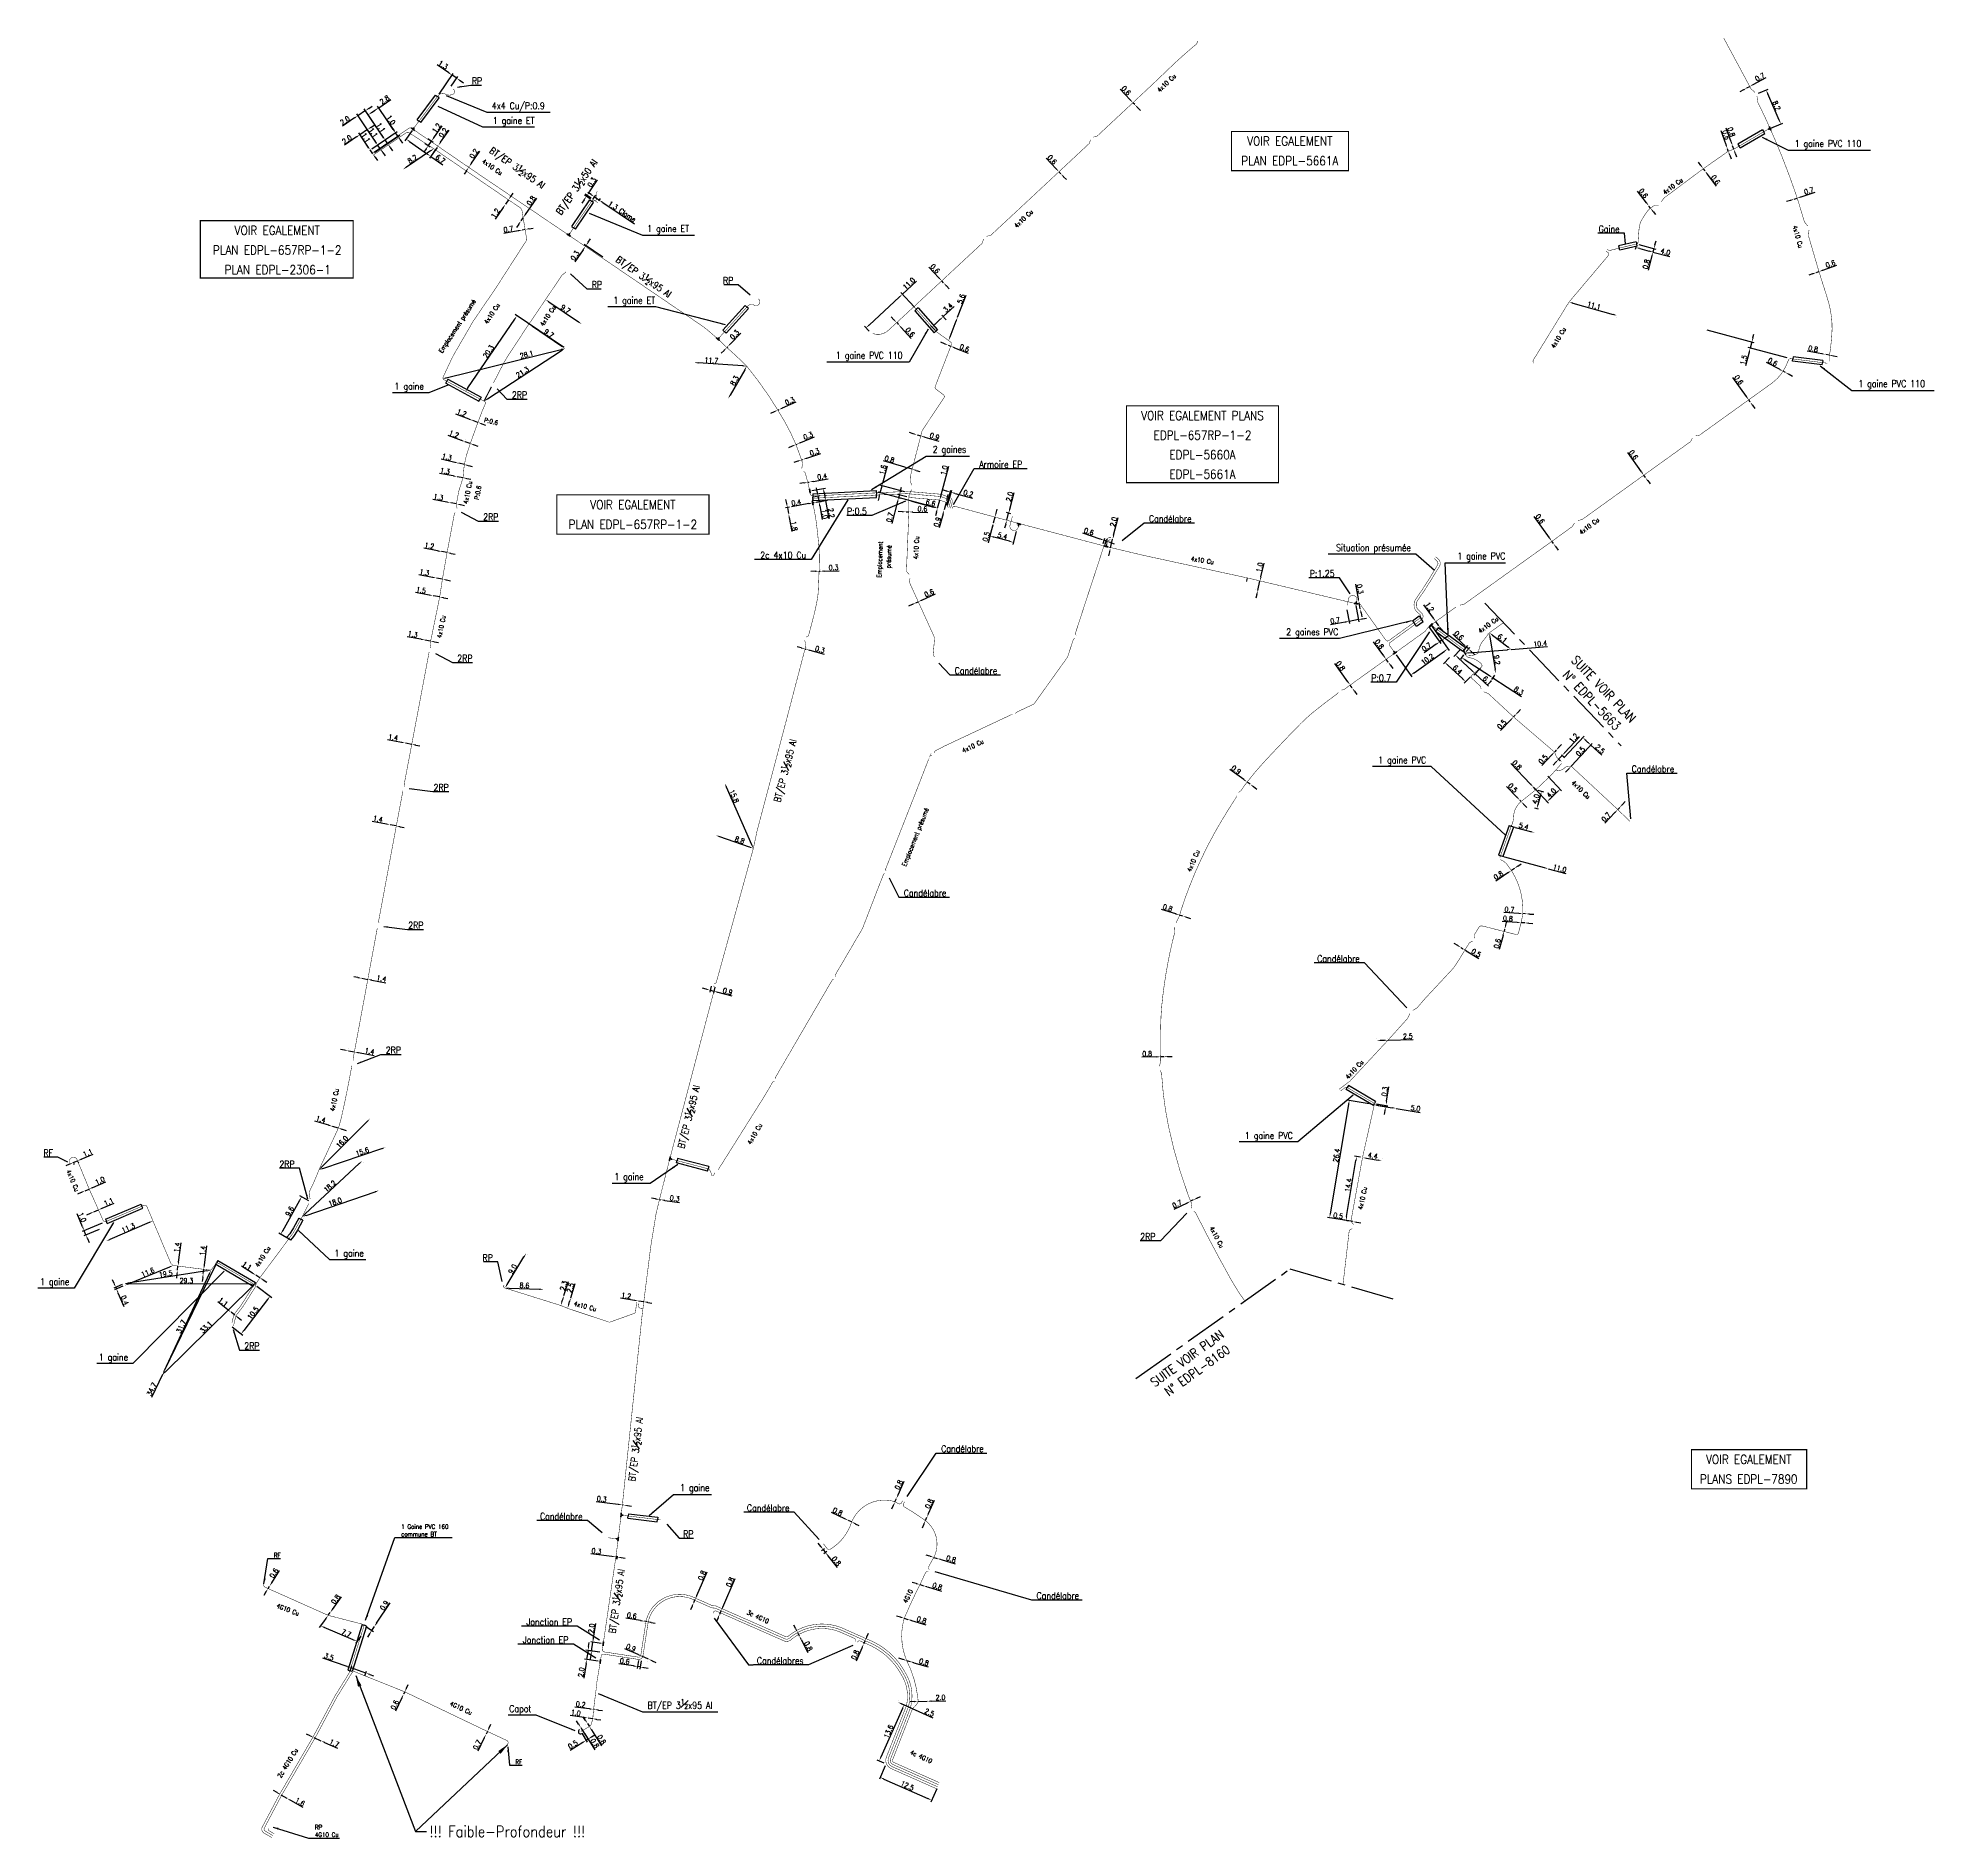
# Model space of a CAD drawing. Header units: millimetres. Extents: x 257011 to 257981, y 142997 to 144000.
# Drawn here: x 257188.7 to 257610.1, y 143600 to 144000 of the extents above; entities that cross this region are included whole.
import ezdxf
from ezdxf.enums import TextEntityAlignment as Align

# ---------------------------------------------------------------- set-up
doc = ezdxf.new("R2010")
doc.units = ezdxf.units.MM
doc.header["$PDMODE"] = 34
for name, pattern in [('CENTER2', [28.575, 19.05, -3.175, 3.175, -3.175]), ('E_ST_Al', [2000, 1000, 1000]), ('E_ST_Cu', [2000, 1000, 1000])]:
    doc.linetypes.add(name, pattern=pattern)
doc.layers.get('0').update_dxf_attribs({"linetype": 'CONTINUOUS'})
doc.layers.get('DEFPOINTS').update_dxf_attribs({"linetype": 'CONTINUOUS'})
for name, color, linetype in [('E_100', 3, 'CONTINUOUS'), ('E_110', 1, 'CONTINUOUS'), ('E_300', 7, 'CONTINUOUS'), ('E_400', 7, 'CONTINUOUS'), ('E_420', 7, 'CONTINUOUS'), ('E_900', 7, 'CONTINUOUS')]:
    doc.layers.add(name, color=color, linetype=linetype)
doc.styles.get("Standard").update_dxf_attribs({"font": 'romans.shx', "width": 0.85})
doc.dimstyles.get("Standard").update_dxf_attribs({"dimtxt": 1.5, "dimasz": 1.2, "dimexe": 0.625, "dimexo": 0.625, "dimgap": 0.25, "dimtad": 1, "dimdec": 1, "dimzin": 0, "dimdsep": 46, "dimtxsty": 'Standard', "dimcen": -0.5, "dimadec": 0, "dimazin": 0, "dimtfac": 1, "dimtdec": 1, "dimtmove": 0, "dimatfit": 3, "dimfxl": 0, "dimtolj": 1, "dimtzin": 0, "dimarcsym": 0})

# ---------------------------------------------------------------- blocks, each defined once
blk = doc.blocks.new('*D0')
at = {"layer": 'DEFPOINTS', "color": 0, "linetype": 'Continuous', "transparency": 16777216}
for p in [(257432.04, 143985.66), (257432.45, 143985.23), (257432.45, 143985.23)]:
    blk.add_point(p, dxfattribs=at)
at = {"layer": 'E_110', "color": 0, "linetype": 'Continuous', "lineweight": -2, "transparency": 16777216}
for p, q in [((257431.42, 143986.32), (257429.17, 143988.7)), ((257432.45, 143985.23), (257432.04, 143985.66)), ((257433.07, 143984.57), (257433.69, 143983.92))]:
    blk.add_line(p, q, dxfattribs=at)
at = {"layer": 'E_110', "color": 0, "linetype": 'Continuous', "transparency": 16777216}
for points in [[(257431.53, 143986.42), (257431.31, 143986.21), (257432.04, 143985.66)], [(257433.18, 143984.68), (257432.96, 143984.47), (257432.45, 143985.23)]]:
    blk.add_solid(points, dxfattribs=at)
at = {"layer": 'E_110', "color": 0, "linetype": 'Continuous', "transparency": 16777216, "insert": (257430.53, 143988.35), "char_height": 1.125, "attachment_point": 5, "rotation": 313.3995}
blk.add_mtext('\\A1;0.6', dxfattribs=at)
blk = doc.blocks.new('*D1')
at = {"layer": 'DEFPOINTS', "color": 0, "linetype": 'Continuous', "transparency": 16777216}
for p in [(257415.6, 143970.31), (257416.01, 143969.87), (257416.01, 143969.87)]:
    blk.add_point(p, dxfattribs=at)
at = {"layer": 'E_110', "color": 0, "linetype": 'Continuous', "lineweight": -2, "transparency": 16777216}
for p, q in [((257414.98, 143970.96), (257412.73, 143973.35)), ((257416.01, 143969.87), (257415.6, 143970.31)), ((257416.63, 143969.22), (257417.25, 143968.57))]:
    blk.add_line(p, q, dxfattribs=at)
at = {"layer": 'E_110', "color": 0, "linetype": 'Continuous', "transparency": 16777216}
for points in [[(257415.09, 143971.07), (257414.87, 143970.86), (257415.6, 143970.31)], [(257416.74, 143969.32), (257416.52, 143969.12), (257416.01, 143969.87)]]:
    blk.add_solid(points, dxfattribs=at)
at = {"layer": 'E_110', "color": 0, "linetype": 'Continuous', "transparency": 16777216, "insert": (257414.09, 143973), "char_height": 1.125, "attachment_point": 5, "rotation": 313.3995}
blk.add_mtext('\\A1;0.6', dxfattribs=at)
blk = doc.blocks.new('*D2')
at = {"layer": 'DEFPOINTS', "color": 0, "linetype": 'Continuous', "transparency": 16777216}
for p in [(257389.55, 143946.07), (257389.95, 143945.63), (257389.95, 143945.63)]:
    blk.add_point(p, dxfattribs=at)
at = {"layer": 'E_110', "color": 0, "linetype": 'Continuous', "lineweight": -2, "transparency": 16777216}
for p, q in [((257388.93, 143946.73), (257386.7, 143949.13)), ((257389.95, 143945.63), (257389.55, 143946.07)), ((257390.57, 143944.97), (257391.18, 143944.31))]:
    blk.add_line(p, q, dxfattribs=at)
at = {"layer": 'E_110', "color": 0, "linetype": 'Continuous', "transparency": 16777216}
for points in [[(257389.04, 143946.83), (257388.82, 143946.63), (257389.55, 143946.07)], [(257390.68, 143945.07), (257390.46, 143944.87), (257389.95, 143945.63)]]:
    blk.add_solid(points, dxfattribs=at)
at = {"layer": 'E_110', "color": 0, "linetype": 'Continuous', "transparency": 16777216, "insert": (257388.06, 143948.77), "char_height": 1.125, "attachment_point": 5, "rotation": 312.8449}
blk.add_mtext('\\A1;0.6', dxfattribs=at)
blk = doc.blocks.new('*D3')
at = {"layer": 'DEFPOINTS', "color": 0, "linetype": 'Continuous', "transparency": 16777216}
for p in [(257568.49, 143988.93), (257568.49, 143988.93), (257569.1, 143989.27)]:
    blk.add_point(p, dxfattribs=at)
at = {"layer": 'E_110', "color": 0, "linetype": 'Continuous', "lineweight": -2, "transparency": 16777216}
for p, q in [((257569.89, 143989.7), (257572.76, 143991.28)), ((257567.7, 143988.49), (257566.91, 143988.06)), ((257568.49, 143988.93), (257569.1, 143989.27))]:
    blk.add_line(p, q, dxfattribs=at)
at = {"layer": 'E_110', "color": 0, "linetype": 'Continuous', "transparency": 16777216}
for points in [[(257569.82, 143989.83), (257569.96, 143989.57), (257569.1, 143989.27)], [(257567.63, 143988.62), (257567.77, 143988.36), (257568.49, 143988.93)]]:
    blk.add_solid(points, dxfattribs=at)
at = {"layer": 'E_110', "color": 0, "linetype": 'Continuous', "transparency": 16777216, "insert": (257571.36, 143991.36), "char_height": 1.125, "attachment_point": 5, "rotation": 28.8538}
blk.add_mtext('\\A1;0.7', dxfattribs=at)
blk = doc.blocks.new('*D4')
at = {"layer": 'DEFPOINTS', "color": 0, "linetype": 'Continuous', "transparency": 16777216}
for p in [(257570.65, 143987.56), (257572.75, 143988.47), (257572.99, 143979.64)]:
    blk.add_point(p, dxfattribs=at)
at = {"layer": 'E_110', "color": 0, "linetype": 'Continuous', "lineweight": -2, "transparency": 16777216}
for p, q in [((257571.08, 143987.75), (257573.18, 143988.65)), ((257575.64, 143981.76), (257573.11, 143987.64)), ((257573.42, 143979.83), (257576.43, 143981.12))]:
    blk.add_line(p, q, dxfattribs=at)
at = {"layer": 'E_110', "color": 0, "linetype": 'Continuous', "transparency": 16777216}
for points in [[(257573.25, 143987.7), (257572.97, 143987.58), (257572.75, 143988.47)], [(257575.78, 143981.82), (257575.5, 143981.71), (257576, 143980.94)]]:
    blk.add_solid(points, dxfattribs=at)
at = {"layer": 'E_110', "color": 0, "linetype": 'Continuous', "transparency": 16777216, "insert": (257575.06, 143985), "char_height": 1.125, "attachment_point": 5, "rotation": 293.3144}
blk.add_mtext('\\A1;8.2', dxfattribs=at)
blk = doc.blocks.new('*D5')
at = {"layer": 'DEFPOINTS', "color": 0, "linetype": 'Continuous', "transparency": 16777216}
for p in [(257558.77, 143970.98), (257559.13, 143970.5), (257559.13, 143970.5)]:
    blk.add_point(p, dxfattribs=at)
at = {"layer": 'E_110', "color": 0, "linetype": 'Continuous', "lineweight": -2, "transparency": 16777216}
for p, q in [((257558.24, 143971.71), (257557.7, 143972.43)), ((257558.77, 143970.98), (257559.13, 143970.5)), ((257559.67, 143969.77), (257561.61, 143967.14))]:
    blk.add_line(p, q, dxfattribs=at)
at = {"layer": 'E_110', "color": 0, "linetype": 'Continuous', "transparency": 16777216}
for points in [[(257558.36, 143971.79), (257558.12, 143971.62), (257558.77, 143970.98)], [(257559.79, 143969.86), (257559.55, 143969.69), (257559.13, 143970.5)]]:
    blk.add_solid(points, dxfattribs=at)
at = {"layer": 'E_110', "color": 0, "linetype": 'Continuous', "transparency": 16777216, "insert": (257561.51, 143968.54), "char_height": 1.125, "attachment_point": 5, "rotation": 306.4659}
blk.add_mtext('\\A1;0.6', dxfattribs=at)
blk = doc.blocks.new('*D6')
at = {"layer": 'DEFPOINTS', "color": 0, "linetype": 'Continuous', "transparency": 16777216}
for p in [(257565.28, 143976.08), (257565.28, 143976.08), (257565.55, 143975.32)]:
    blk.add_point(p, dxfattribs=at)
at = {"layer": 'E_110', "color": 0, "linetype": 'Continuous', "lineweight": -2, "transparency": 16777216}
for p, q in [((257564.99, 143976.93), (257563.89, 143980.02)), ((257565.55, 143975.32), (257565.28, 143976.08)), ((257565.85, 143974.47), (257566.15, 143973.63))]:
    blk.add_line(p, q, dxfattribs=at)
at = {"layer": 'E_110', "color": 0, "linetype": 'Continuous', "transparency": 16777216}
for points in [[(257565.13, 143976.98), (257564.84, 143976.88), (257565.28, 143976.08)], [(257565.99, 143974.52), (257565.71, 143974.42), (257565.55, 143975.32)]]:
    blk.add_solid(points, dxfattribs=at)
at = {"layer": 'E_110', "color": 0, "linetype": 'Continuous', "transparency": 16777216, "insert": (257565, 143979.15), "char_height": 1.125, "attachment_point": 5, "rotation": 289.4502}
blk.add_mtext('\\A1;0.8', dxfattribs=at)
blk = doc.blocks.new('*D7')
at = {"layer": 'DEFPOINTS', "color": 0, "linetype": 'Continuous', "transparency": 16777216}
for p in [(257564.14, 143975.44), (257564.14, 143975.44), (257564.34, 143974.87)]:
    blk.add_point(p, dxfattribs=at)
at = {"layer": 'E_110', "color": 0, "linetype": 'Continuous', "lineweight": -2, "transparency": 16777216}
for p, q in [((257563.84, 143976.29), (257562.74, 143979.38)), ((257563.69, 143975.28), (257563.69, 143975.28)), ((257563.89, 143974.72), (257563.89, 143974.72)), ((257564.34, 143974.87), (257564.14, 143975.44)), ((257564.64, 143974.02), (257564.94, 143973.18))]:
    blk.add_line(p, q, dxfattribs=at)
at = {"layer": 'E_110', "color": 0, "linetype": 'Continuous', "transparency": 16777216}
for points in [[(257563.98, 143976.34), (257563.69, 143976.24), (257564.14, 143975.44)], [(257564.78, 143974.07), (257564.49, 143973.97), (257564.34, 143974.87)]]:
    blk.add_solid(points, dxfattribs=at)
at = {"layer": 'E_110', "color": 0, "linetype": 'Continuous', "transparency": 16777216, "insert": (257563.85, 143978.51), "char_height": 1.125, "attachment_point": 5, "rotation": 289.4502}
blk.add_mtext('\\A1;0.6', dxfattribs=at)
blk = doc.blocks.new('*D8')
at = {"layer": 'DEFPOINTS', "color": 0, "linetype": 'Continuous', "transparency": 16777216}
for p in [(257546.7, 143962.69), (257546.7, 143962.69), (257547.06, 143962.22)]:
    blk.add_point(p, dxfattribs=at)
at = {"layer": 'E_110', "color": 0, "linetype": 'Continuous', "lineweight": -2, "transparency": 16777216}
for p, q in [((257546.15, 143963.41), (257544.15, 143966.01)), ((257547.06, 143962.22), (257546.7, 143962.69)), ((257547.61, 143961.5), (257548.16, 143960.79))]:
    blk.add_line(p, q, dxfattribs=at)
at = {"layer": 'E_110', "color": 0, "linetype": 'Continuous', "transparency": 16777216}
for points in [[(257546.27, 143963.5), (257546.03, 143963.31), (257546.7, 143962.69)], [(257547.73, 143961.59), (257547.49, 143961.41), (257547.06, 143962.22)]]:
    blk.add_solid(points, dxfattribs=at)
at = {"layer": 'E_110', "color": 0, "linetype": 'Continuous', "transparency": 16777216, "insert": (257545.47, 143965.52), "char_height": 1.125, "attachment_point": 5, "rotation": 307.5221}
blk.add_mtext('\\A1;0.6', dxfattribs=at)
blk = doc.blocks.new('*D9')
at = {"layer": 'DEFPOINTS', "color": 0, "linetype": 'Continuous', "transparency": 16777216}
for p in [(257543.99, 143954.26), (257547.6, 143952.46), (257547.6, 143952.46)]:
    blk.add_point(p, dxfattribs=at)
at = {"layer": 'E_110', "color": 0, "linetype": 'Continuous', "lineweight": -2, "transparency": 16777216}
for p, q in [((257543.87, 143953.81), (257543.67, 143953.03)), ((257544.66, 143953.25), (257546.73, 143952.7)), ((257547.6, 143952.46), (257551.32, 143951.47))]:
    blk.add_line(p, q, dxfattribs=at)
at = {"layer": 'E_110', "color": 0, "linetype": 'Continuous', "transparency": 16777216}
for points in [[(257544.69, 143953.4), (257544.62, 143953.11), (257543.79, 143953.49)], [(257546.77, 143952.84), (257546.69, 143952.55), (257547.6, 143952.46)]]:
    blk.add_solid(points, dxfattribs=at)
at = {"layer": 'E_110', "color": 0, "linetype": 'Continuous', "transparency": 16777216, "insert": (257550.37, 143952.5), "char_height": 1.125, "attachment_point": 5, "rotation": 345.0159}
blk.add_mtext('\\A1;4.0', dxfattribs=at)
blk = doc.blocks.new('*D10')
at = {"layer": 'DEFPOINTS', "color": 0, "linetype": 'Continuous', "transparency": 16777216}
for p in [(257528.93, 143941.35), (257539.62, 143938.37), (257539.62, 143938.37)]:
    blk.add_point(p, dxfattribs=at)
at = {"layer": 'E_110', "color": 0, "linetype": 'Continuous', "lineweight": -2, "transparency": 16777216}
for p, q in [((257528.8, 143940.9), (257528.8, 143940.9)), ((257529.79, 143941.11), (257538.75, 143938.61)), ((257539.49, 143937.92), (257539.49, 143937.92))]:
    blk.add_line(p, q, dxfattribs=at)
at = {"layer": 'E_110', "color": 0, "linetype": 'Continuous', "transparency": 16777216}
for points in [[(257529.83, 143941.26), (257529.75, 143940.97), (257528.93, 143941.35)], [(257538.79, 143938.76), (257538.71, 143938.47), (257539.62, 143938.37)]]:
    blk.add_solid(points, dxfattribs=at)
at = {"layer": 'E_110', "color": 0, "linetype": 'Continuous', "transparency": 16777216, "insert": (257534.47, 143940.58), "char_height": 1.125, "attachment_point": 5, "rotation": 344.4139}
blk.add_mtext('\\A1;11.1', dxfattribs=at)
blk = doc.blocks.new('*D11')
at = {"layer": 'DEFPOINTS', "color": 0, "linetype": 'Continuous', "transparency": 16777216}
for p in [(257379.54, 143936.78), (257379.54, 143936.78), (257379.94, 143936.34)]:
    blk.add_point(p, dxfattribs=at)
at = {"layer": 'E_110', "color": 0, "linetype": 'Continuous', "lineweight": -2, "transparency": 16777216}
for p, q in [((257378.92, 143937.44), (257378.31, 143938.1)), ((257379.54, 143936.78), (257379.94, 143936.34)), ((257380.56, 143935.68), (257382.79, 143933.28))]:
    blk.add_line(p, q, dxfattribs=at)
at = {"layer": 'E_110', "color": 0, "linetype": 'Continuous', "transparency": 16777216}
for points in [[(257379.03, 143937.54), (257378.81, 143937.34), (257379.54, 143936.78)], [(257380.67, 143935.78), (257380.45, 143935.58), (257379.94, 143936.34)]]:
    blk.add_solid(points, dxfattribs=at)
at = {"layer": 'E_110', "color": 0, "linetype": 'Continuous', "transparency": 16777216, "insert": (257382.53, 143934.66), "char_height": 1.125, "attachment_point": 5, "rotation": 312.8449}
blk.add_mtext('\\A1;0.6', dxfattribs=at)
blk = doc.blocks.new('*D12')
at = {"layer": 'DEFPOINTS', "color": 0, "linetype": 'Continuous', "transparency": 16777216}
for p in [(257383.78, 143939.89), (257372.73, 143935.63), (257373.72, 143934.56)]:
    blk.add_point(p, dxfattribs=at)
at = {"layer": 'E_110', "color": 0, "linetype": 'Continuous', "lineweight": -2, "transparency": 16777216}
for p, q in [((257383.46, 143940.24), (257380.48, 143943.45)), ((257380.8, 143943.11), (257383.92, 143946)), ((257373.39, 143936.24), (257380.14, 143942.49)), ((257373.4, 143934.91), (257372.42, 143935.97))]:
    blk.add_line(p, q, dxfattribs=at)
at = {"layer": 'E_110', "color": 0, "linetype": 'Continuous', "transparency": 16777216}
for points in [[(257380.04, 143942.6), (257380.24, 143942.38), (257380.8, 143943.11)], [(257373.29, 143936.35), (257373.5, 143936.13), (257372.73, 143935.63)]]:
    blk.add_solid(points, dxfattribs=at)
at = {"layer": 'E_110', "color": 0, "linetype": 'Continuous', "transparency": 16777216, "insert": (257382.25, 143945.47), "char_height": 1.125, "attachment_point": 5, "rotation": 42.8449}
blk.add_mtext('\\A1;11.0', dxfattribs=at)
blk = doc.blocks.new('*D13')
at = {"layer": 'DEFPOINTS', "color": 0, "linetype": 'Continuous', "transparency": 16777216}
for p in [(257388.39, 143934.75), (257389.89, 143938.13), (257390.88, 143937.06)]:
    blk.add_point(p, dxfattribs=at)
at = {"layer": 'E_110', "color": 0, "linetype": 'Continuous', "lineweight": -2, "transparency": 16777216}
for p, q in [((257389.89, 143938.13), (257392.33, 143940.39)), ((257388.07, 143935.1), (257387.08, 143936.16)), ((257388.06, 143936.43), (257389.23, 143937.52)), ((257390.56, 143937.41), (257389.57, 143938.48))]:
    blk.add_line(p, q, dxfattribs=at)
at = {"layer": 'E_110', "color": 0, "linetype": 'Continuous', "transparency": 16777216}
for points in [[(257387.95, 143936.54), (257388.16, 143936.32), (257387.4, 143935.82)], [(257389.13, 143937.63), (257389.33, 143937.41), (257389.89, 143938.13)]]:
    blk.add_solid(points, dxfattribs=at)
at = {"layer": 'E_110', "color": 0, "linetype": 'Continuous', "transparency": 16777216, "insert": (257390.93, 143940.12), "char_height": 1.125, "attachment_point": 5, "rotation": 42.8449}
blk.add_mtext('\\A1;3.4', dxfattribs=at)
blk = doc.blocks.new('*D14')
at = {"layer": 'DEFPOINTS', "color": 0, "linetype": 'Continuous', "transparency": 16777216}
for p in [(257393.07, 143937.99), (257393.07, 143937.99), (257391.07, 143932.81)]:
    blk.add_point(p, dxfattribs=at)
at = {"layer": 'E_110', "color": 0, "linetype": 'Continuous', "lineweight": -2, "transparency": 16777216}
for p, q in [((257393.07, 143937.99), (257394.98, 143942.92)), ((257391.39, 143933.65), (257392.75, 143937.15))]:
    blk.add_line(p, q, dxfattribs=at)
at = {"layer": 'E_110', "color": 0, "linetype": 'Continuous', "transparency": 16777216}
for points in [[(257392.61, 143937.2), (257392.89, 143937.09), (257393.07, 143937.99)], [(257391.25, 143933.71), (257391.53, 143933.6), (257391.07, 143932.81)]]:
    blk.add_solid(points, dxfattribs=at)
at = {"layer": 'E_110', "color": 0, "linetype": 'Continuous', "transparency": 16777216, "insert": (257393.86, 143942.08), "char_height": 1.125, "attachment_point": 5, "rotation": 68.8117}
blk.add_mtext('\\A1;5.6', dxfattribs=at)
blk = doc.blocks.new('*D15')
at = {"layer": 'DEFPOINTS', "color": 0, "linetype": 'Continuous', "transparency": 16777216}
for p in [(257391, 143931.76), (257391, 143931.76), (257391.56, 143931.54)]:
    blk.add_point(p, dxfattribs=at)
at = {"layer": 'E_110', "color": 0, "linetype": 'Continuous', "lineweight": -2, "transparency": 16777216}
for p, q in [((257390.16, 143932.09), (257389.33, 143932.42)), ((257391, 143931.76), (257391.56, 143931.54)), ((257391.17, 143932.2), (257391.17, 143932.2)), ((257392.4, 143931.21), (257395.44, 143930))]:
    blk.add_line(p, q, dxfattribs=at)
at = {"layer": 'E_110', "color": 0, "linetype": 'Continuous', "transparency": 16777216}
for points in [[(257390.22, 143932.23), (257390.11, 143931.95), (257391, 143931.76)], [(257392.45, 143931.35), (257392.34, 143931.07), (257391.56, 143931.54)]]:
    blk.add_solid(points, dxfattribs=at)
at = {"layer": 'E_110', "color": 0, "linetype": 'Continuous', "transparency": 16777216, "insert": (257394.61, 143931.13), "char_height": 1.125, "attachment_point": 5, "rotation": 338.3424}
blk.add_mtext('\\A1;0.6', dxfattribs=at)
blk = doc.blocks.new('*D16')
at = {"layer": 'DEFPOINTS', "color": 0, "linetype": 'Continuous', "transparency": 16777216}
for p in [(257384.08, 143911.85), (257384.08, 143911.85), (257384.9, 143911.62)]:
    blk.add_point(p, dxfattribs=at)
at = {"layer": 'E_110', "color": 0, "linetype": 'Continuous', "lineweight": -2, "transparency": 16777216}
for p, q in [((257383.22, 143912.1), (257382.35, 143912.35)), ((257384.08, 143911.85), (257384.9, 143911.62)), ((257385.76, 143911.37), (257388.87, 143910.47))]:
    blk.add_line(p, q, dxfattribs=at)
at = {"layer": 'E_110', "color": 0, "linetype": 'Continuous', "transparency": 16777216}
for points in [[(257383.26, 143912.25), (257383.17, 143911.96), (257384.08, 143911.85)], [(257385.8, 143911.51), (257385.72, 143911.22), (257384.9, 143911.62)]]:
    blk.add_solid(points, dxfattribs=at)
at = {"layer": 'E_110', "color": 0, "linetype": 'Continuous', "transparency": 16777216, "insert": (257387.96, 143911.51), "char_height": 1.125, "attachment_point": 5, "rotation": 343.911}
blk.add_mtext('\\A1;0.9', dxfattribs=at)
blk = doc.blocks.new('*D17')
at = {"layer": 'DEFPOINTS', "color": 0, "linetype": 'Continuous', "transparency": 16777216}
for p in [(257382.22, 143904.43), (257382.22, 143904.43), (257382.98, 143904.21)]:
    blk.add_point(p, dxfattribs=at)
at = {"layer": 'E_110', "color": 0, "linetype": 'Continuous', "lineweight": -2, "transparency": 16777216}
for p, q in [((257381.35, 143904.68), (257376.6, 143906.05)), ((257382.98, 143904.21), (257382.22, 143904.43)), ((257383.85, 143903.96), (257384.71, 143903.71))]:
    blk.add_line(p, q, dxfattribs=at)
at = {"layer": 'E_110', "color": 0, "linetype": 'Continuous', "transparency": 16777216}
for points in [[(257381.39, 143904.82), (257381.31, 143904.54), (257382.22, 143904.43)], [(257383.89, 143904.1), (257383.81, 143903.82), (257382.98, 143904.21)]]:
    blk.add_solid(points, dxfattribs=at)
at = {"layer": 'E_110', "color": 0, "linetype": 'Continuous', "transparency": 16777216, "insert": (257377.95, 143906.44), "char_height": 1.125, "attachment_point": 5, "rotation": 343.911}
blk.add_mtext('\\A1;0.8', dxfattribs=at)
blk = doc.blocks.new('*D18')
at = {"layer": 'DEFPOINTS', "color": 0, "linetype": 'Continuous', "transparency": 16777216}
for p in [(257381.65, 143894.74), (257381.65, 143894.74), (257382.25, 143894.73)]:
    blk.add_point(p, dxfattribs=at)
at = {"layer": 'E_110', "color": 0, "linetype": 'Continuous', "lineweight": -2, "transparency": 16777216}
for p, q in [((257380.75, 143894.77), (257379.85, 143894.79)), ((257381.65, 143894.74), (257382.25, 143894.73)), ((257383.15, 143894.7), (257386.43, 143894.62))]:
    blk.add_line(p, q, dxfattribs=at)
at = {"layer": 'E_110', "color": 0, "linetype": 'Continuous', "transparency": 16777216}
for points in [[(257380.75, 143894.92), (257380.74, 143894.62), (257381.65, 143894.74)], [(257383.15, 143894.85), (257383.14, 143894.55), (257382.25, 143894.73)]]:
    blk.add_solid(points, dxfattribs=at)
at = {"layer": 'E_110', "color": 0, "linetype": 'Continuous', "transparency": 16777216, "insert": (257385.26, 143895.4), "char_height": 1.125, "attachment_point": 5, "rotation": 358.4583}
blk.add_mtext('\\A1;0.6', dxfattribs=at)
blk = doc.blocks.new('*D19')
at = {"layer": 'DEFPOINTS', "color": 0, "linetype": 'Continuous', "transparency": 16777216}
for p in [(257383.79, 143874.52), (257383.79, 143874.52), (257384.33, 143874.76)]:
    blk.add_point(p, dxfattribs=at)
at = {"layer": 'E_110', "color": 0, "linetype": 'Continuous', "lineweight": -2, "transparency": 16777216}
for p, q in [((257385.15, 143875.14), (257388.14, 143876.5)), ((257382.97, 143874.14), (257382.15, 143873.77)), ((257383.79, 143874.52), (257384.33, 143874.76))]:
    blk.add_line(p, q, dxfattribs=at)
at = {"layer": 'E_110', "color": 0, "linetype": 'Continuous', "transparency": 16777216}
for points in [[(257382.9, 143874.28), (257383.03, 143874.01), (257383.79, 143874.52)], [(257385.09, 143875.27), (257385.21, 143875), (257384.33, 143874.76)]]:
    blk.add_solid(points, dxfattribs=at)
at = {"layer": 'E_110', "color": 0, "linetype": 'Continuous', "transparency": 16777216, "insert": (257386.74, 143876.69), "char_height": 1.125, "attachment_point": 5, "rotation": 24.4824}
blk.add_mtext('\\A1;0.6', dxfattribs=at)
blk = doc.blocks.new('*D20')
at = {"layer": 'DEFPOINTS', "color": 0, "linetype": 'Continuous', "transparency": 16777216}
for p in [(257578.98, 143964.23), (257578.98, 143964.23), (257579.64, 143964.45)]:
    blk.add_point(p, dxfattribs=at)
at = {"layer": 'E_110', "color": 0, "linetype": 'Continuous', "lineweight": -2, "transparency": 16777216}
for p, q in [((257578.98, 143964.23), (257579.64, 143964.45)), ((257580.5, 143964.73), (257583.61, 143965.74)), ((257578.12, 143963.95), (257577.26, 143963.67))]:
    blk.add_line(p, q, dxfattribs=at)
at = {"layer": 'E_110', "color": 0, "linetype": 'Continuous', "transparency": 16777216}
for points in [[(257578.07, 143964.09), (257578.17, 143963.81), (257578.98, 143964.23)], [(257580.45, 143964.87), (257580.54, 143964.58), (257579.64, 143964.45)]]:
    blk.add_solid(points, dxfattribs=at)
at = {"layer": 'E_110', "color": 0, "linetype": 'Continuous', "transparency": 16777216, "insert": (257582.25, 143966.09), "char_height": 1.125, "attachment_point": 5, "rotation": 18.0588}
blk.add_mtext('\\A1;0.7', dxfattribs=at)
blk = doc.blocks.new('*D21')
at = {"layer": 'DEFPOINTS', "color": 0, "linetype": 'Continuous', "transparency": 16777216}
for p in [(257583.92, 143947.92), (257583.92, 143947.92), (257584.48, 143948.12)]:
    blk.add_point(p, dxfattribs=at)
at = {"layer": 'E_110', "color": 0, "linetype": 'Continuous', "lineweight": -2, "transparency": 16777216}
for p, q in [((257583.07, 143947.62), (257582.22, 143947.32)), ((257583.92, 143947.92), (257584.48, 143948.12)), ((257585.33, 143948.43), (257588.42, 143949.53))]:
    blk.add_line(p, q, dxfattribs=at)
at = {"layer": 'E_110', "color": 0, "linetype": 'Continuous', "transparency": 16777216}
for points in [[(257583.02, 143947.76), (257583.12, 143947.48), (257583.92, 143947.92)], [(257585.28, 143948.57), (257585.38, 143948.29), (257584.48, 143948.12)]]:
    blk.add_solid(points, dxfattribs=at)
at = {"layer": 'E_110', "color": 0, "linetype": 'Continuous', "transparency": 16777216, "insert": (257587.04, 143949.84), "char_height": 1.125, "attachment_point": 5, "rotation": 19.6613}
blk.add_mtext('\\A1;0.6', dxfattribs=at)
blk = doc.blocks.new('*D22')
at = {"layer": 'DEFPOINTS', "color": 0, "linetype": 'Continuous', "transparency": 16777216}
for p in [(257586.01, 143929.71), (257586.01, 143929.71), (257586.79, 143929.57)]:
    blk.add_point(p, dxfattribs=at)
at = {"layer": 'E_110', "color": 0, "linetype": 'Continuous', "lineweight": -2, "transparency": 16777216}
for p, q in [((257585.12, 143929.87), (257581.89, 143930.45)), ((257586.79, 143929.57), (257586.01, 143929.71)), ((257587.68, 143929.41), (257588.56, 143929.25))]:
    blk.add_line(p, q, dxfattribs=at)
at = {"layer": 'E_110', "color": 0, "linetype": 'Continuous', "transparency": 16777216}
for points in [[(257585.15, 143930.02), (257585.09, 143929.72), (257586.01, 143929.71)], [(257587.71, 143929.55), (257587.65, 143929.26), (257586.79, 143929.57)]]:
    blk.add_solid(points, dxfattribs=at)
at = {"layer": 'E_110', "color": 0, "linetype": 'Continuous', "transparency": 16777216, "insert": (257583.2, 143930.98), "char_height": 1.125, "attachment_point": 5, "rotation": 349.7693}
blk.add_mtext('\\A1;0.8', dxfattribs=at)
blk = doc.blocks.new('*D23')
at = {"layer": 'DEFPOINTS', "color": 0, "linetype": 'Continuous', "transparency": 16777216}
for p in [(257559.11, 143935.27), (257569.58, 143932.51), (257577.84, 143928.83)]:
    blk.add_point(p, dxfattribs=at)
at = {"layer": 'E_110', "color": 0, "linetype": 'Continuous', "lineweight": -2, "transparency": 16777216}
for p, q in [((257559.57, 143935.15), (257570.03, 143932.39)), ((257577.39, 143928.95), (257568.75, 143931.23)), ((257569.58, 143932.51), (257569.21, 143931.11)), ((257569.8, 143933.38), (257570.03, 143934.25)), ((257568.98, 143930.24), (257568.17, 143927.2))]:
    blk.add_line(p, q, dxfattribs=at)
at = {"layer": 'E_110', "color": 0, "linetype": 'Continuous', "transparency": 16777216}
for points in [[(257568.83, 143930.28), (257569.12, 143930.2), (257569.21, 143931.11)], [(257569.66, 143933.42), (257569.95, 143933.34), (257569.58, 143932.51)]]:
    blk.add_solid(points, dxfattribs=at)
at = {"layer": 'E_110', "color": 0, "linetype": 'Continuous', "transparency": 16777216, "insert": (257567.74, 143928.48), "char_height": 1.125, "attachment_point": 5, "rotation": 75.2271}
blk.add_mtext('\\A1;1.5', dxfattribs=at)
blk = doc.blocks.new('*D24')
at = {"layer": 'DEFPOINTS', "color": 0, "linetype": 'Continuous', "transparency": 16777216}
for p in [(257576.5, 143925.99), (257577.03, 143925.71), (257577.03, 143925.71)]:
    blk.add_point(p, dxfattribs=at)
at = {"layer": 'E_110', "color": 0, "linetype": 'Continuous', "lineweight": -2, "transparency": 16777216}
for p, q in [((257575.7, 143926.41), (257572.79, 143927.92)), ((257577.03, 143925.71), (257576.5, 143925.99)), ((257577.83, 143925.3), (257578.63, 143924.88))]:
    blk.add_line(p, q, dxfattribs=at)
at = {"layer": 'E_110', "color": 0, "linetype": 'Continuous', "transparency": 16777216}
for points in [[(257575.77, 143926.54), (257575.63, 143926.27), (257576.5, 143925.99)], [(257577.9, 143925.43), (257577.76, 143925.16), (257577.03, 143925.71)]]:
    blk.add_solid(points, dxfattribs=at)
at = {"layer": 'E_110', "color": 0, "linetype": 'Continuous', "transparency": 16777216, "insert": (257574.19, 143928.04), "char_height": 1.125, "attachment_point": 5, "rotation": 332.461}
blk.add_mtext('\\A1;0.6', dxfattribs=at)
blk = doc.blocks.new('*D25')
at = {"layer": 'DEFPOINTS', "color": 0, "linetype": 'Continuous', "transparency": 16777216}
for p in [(257568.88, 143919.63), (257569.22, 143919.14), (257569.22, 143919.14)]:
    blk.add_point(p, dxfattribs=at)
at = {"layer": 'E_110', "color": 0, "linetype": 'Continuous', "lineweight": -2, "transparency": 16777216}
for p, q in [((257568.36, 143920.37), (257565.36, 143924.6)), ((257569.22, 143919.14), (257568.88, 143919.63)), ((257569.74, 143918.41), (257570.26, 143917.67))]:
    blk.add_line(p, q, dxfattribs=at)
at = {"layer": 'E_110', "color": 0, "linetype": 'Continuous', "transparency": 16777216}
for points in [[(257568.48, 143920.45), (257568.23, 143920.28), (257568.88, 143919.63)], [(257569.86, 143918.49), (257569.62, 143918.32), (257569.22, 143919.14)]]:
    blk.add_solid(points, dxfattribs=at)
at = {"layer": 'E_110', "color": 0, "linetype": 'Continuous', "transparency": 16777216, "insert": (257566.66, 143924.07), "char_height": 1.125, "attachment_point": 5, "rotation": 305.273}
blk.add_mtext('\\A1;0.6', dxfattribs=at)
blk = doc.blocks.new('*D26')
at = {"layer": 'DEFPOINTS', "color": 0, "linetype": 'Continuous', "transparency": 16777216}
for p in [(257545.56, 143902.89), (257545.91, 143902.4), (257545.91, 143902.4)]:
    blk.add_point(p, dxfattribs=at)
at = {"layer": 'E_110', "color": 0, "linetype": 'Continuous', "lineweight": -2, "transparency": 16777216}
for p, q in [((257545.04, 143903.63), (257541.98, 143907.96)), ((257545.91, 143902.4), (257545.56, 143902.89)), ((257546.43, 143901.67), (257546.95, 143900.93))]:
    blk.add_line(p, q, dxfattribs=at)
at = {"layer": 'E_110', "color": 0, "linetype": 'Continuous', "transparency": 16777216}
for points in [[(257545.16, 143903.71), (257544.92, 143903.54), (257545.56, 143902.89)], [(257546.55, 143901.75), (257546.31, 143901.58), (257545.91, 143902.4)]]:
    blk.add_solid(points, dxfattribs=at)
at = {"layer": 'E_110', "color": 0, "linetype": 'Continuous', "transparency": 16777216, "insert": (257543.28, 143907.42), "char_height": 1.125, "attachment_point": 5, "rotation": 305.273}
blk.add_mtext('\\A1;0.6', dxfattribs=at)
blk = doc.blocks.new('*D27')
at = {"layer": 'DEFPOINTS', "color": 0, "linetype": 'Continuous', "transparency": 16777216}
for p in [(257525.13, 143888.19), (257525.47, 143887.7), (257525.47, 143887.7)]:
    blk.add_point(p, dxfattribs=at)
at = {"layer": 'E_110', "color": 0, "linetype": 'Continuous', "lineweight": -2, "transparency": 16777216}
for p, q in [((257524.6, 143888.93), (257521.19, 143893.71)), ((257525.47, 143887.7), (257525.13, 143888.19)), ((257526, 143886.97), (257526.52, 143886.24))]:
    blk.add_line(p, q, dxfattribs=at)
at = {"layer": 'E_110', "color": 0, "linetype": 'Continuous', "transparency": 16777216}
for points in [[(257524.73, 143889.01), (257524.48, 143888.84), (257525.13, 143888.19)], [(257526.12, 143887.06), (257525.87, 143886.88), (257525.47, 143887.7)]]:
    blk.add_solid(points, dxfattribs=at)
at = {"layer": 'E_110', "color": 0, "linetype": 'Continuous', "transparency": 16777216, "insert": (257522.5, 143893.18), "char_height": 1.125, "attachment_point": 5, "rotation": 305.4534}
blk.add_mtext('\\A1;0.6', dxfattribs=at)
blk = doc.blocks.new('*D28')
at = {"layer": 'DEFPOINTS', "color": 0, "linetype": 'Continuous', "transparency": 16777216}
for p in [(257497.5, 143869.59), (257499.95, 143867.26), (257500.16, 143865.85)]:
    blk.add_point(p, dxfattribs=at)
at = {"layer": 'E_110', "color": 0, "linetype": 'Continuous', "lineweight": -2, "transparency": 16777216}
for p, q in [((257497.77, 143869.21), (257500.43, 143865.47)), ((257499.43, 143865.33), (257496.75, 143863.43)), ((257500.69, 143866.23), (257500.16, 143865.85)), ((257500.22, 143866.88), (257500.96, 143865.85)), ((257501.42, 143866.75), (257502.15, 143867.28))]:
    blk.add_line(p, q, dxfattribs=at)
at = {"layer": 'E_110', "color": 0, "linetype": 'Continuous', "transparency": 16777216}
for points in [[(257499.34, 143865.45), (257499.51, 143865.21), (257500.16, 143865.85)], [(257501.33, 143866.88), (257501.51, 143866.63), (257500.69, 143866.23)]]:
    blk.add_solid(points, dxfattribs=at)
at = {"layer": 'E_110', "color": 0, "linetype": 'Continuous', "transparency": 16777216, "insert": (257497.29, 143864.73), "char_height": 1.125, "attachment_point": 5, "rotation": 35.4534}
blk.add_mtext('\\A1;0.7', dxfattribs=at)
blk = doc.blocks.new('*D29')
at = {"layer": 'DEFPOINTS', "color": 0, "linetype": 'Continuous', "transparency": 16777216}
for p in [(257498.03, 143869.97), (257490.26, 143863.38), (257502.04, 143864.34)]:
    blk.add_point(p, dxfattribs=at)
at = {"layer": 'E_110', "color": 0, "linetype": 'Continuous', "lineweight": -2, "transparency": 16777216}
for p, q in [((257498.3, 143869.59), (257502.31, 143863.96)), ((257494.5, 143858.97), (257501.3, 143863.82)), ((257490.53, 143863), (257494.04, 143858.07))]:
    blk.add_line(p, q, dxfattribs=at)
at = {"layer": 'E_110', "color": 0, "linetype": 'Continuous', "transparency": 16777216}
for points in [[(257501.22, 143863.94), (257501.39, 143863.69), (257502.04, 143864.34)], [(257494.41, 143859.09), (257494.59, 143858.85), (257493.77, 143858.45)]]:
    blk.add_solid(points, dxfattribs=at)
at = {"layer": 'E_110', "color": 0, "linetype": 'Continuous', "transparency": 16777216, "insert": (257497.47, 143862), "char_height": 1.125, "attachment_point": 5, "rotation": 35.4534}
blk.add_mtext('\\A1;10.2', dxfattribs=at)
blk = doc.blocks.new('*D30')
at = {"layer": 'DEFPOINTS', "color": 0, "linetype": 'Continuous', "transparency": 16777216}
for p in [(257488.31, 143861.98), (257488.31, 143861.98), (257488.75, 143861.37)]:
    blk.add_point(p, dxfattribs=at)
at = {"layer": 'E_110', "color": 0, "linetype": 'Continuous', "lineweight": -2, "transparency": 16777216}
for p, q in [((257487.78, 143862.71), (257485.49, 143865.86)), ((257488.75, 143861.37), (257488.31, 143861.98)), ((257488.37, 143861.1), (257488.37, 143861.1)), ((257489.28, 143860.65), (257489.81, 143859.92))]:
    blk.add_line(p, q, dxfattribs=at)
at = {"layer": 'E_110', "color": 0, "linetype": 'Continuous', "transparency": 16777216}
for points in [[(257487.9, 143862.8), (257487.66, 143862.62), (257488.31, 143861.98)], [(257489.4, 143860.73), (257489.16, 143860.56), (257488.75, 143861.37)]]:
    blk.add_solid(points, dxfattribs=at)
at = {"layer": 'E_110', "color": 0, "linetype": 'Continuous', "transparency": 16777216, "insert": (257486.8, 143865.34), "char_height": 1.125, "attachment_point": 5, "rotation": 305.983}
blk.add_mtext('\\A1;0.8', dxfattribs=at)
blk = doc.blocks.new('*D31')
at = {"layer": 'DEFPOINTS', "color": 0, "linetype": 'Continuous', "transparency": 16777216}
for p in [(257499.33, 143870.37), (257500, 143869.44), (257500, 143869.44)]:
    blk.add_point(p, dxfattribs=at)
at = {"layer": 'E_110', "color": 0, "linetype": 'Continuous', "lineweight": -2, "transparency": 16777216}
for p, q in [((257498.81, 143871.11), (257496.69, 143874.08)), ((257500, 143869.44), (257499.33, 143870.37)), ((257500.52, 143868.7), (257501.04, 143867.97))]:
    blk.add_line(p, q, dxfattribs=at)
at = {"layer": 'E_110', "color": 0, "linetype": 'Continuous', "transparency": 16777216}
for points in [[(257498.93, 143871.19), (257498.69, 143871.02), (257499.33, 143870.37)], [(257500.64, 143868.79), (257500.4, 143868.62), (257500, 143869.44)]]:
    blk.add_solid(points, dxfattribs=at)
at = {"layer": 'E_110', "color": 0, "linetype": 'Continuous', "transparency": 16777216, "insert": (257497.95, 143873.6), "char_height": 1.125, "attachment_point": 5, "rotation": 305.4534}
blk.add_mtext('\\A1;1.2', dxfattribs=at)
blk = doc.blocks.new('*D32')
at = {"layer": 'DEFPOINTS', "color": 0, "linetype": 'Continuous', "transparency": 16777216}
for p in [(257482.31, 143874.54), (257482.56, 143873.2), (257482.56, 143873.2)]:
    blk.add_point(p, dxfattribs=at)
at = {"layer": 'E_110', "color": 0, "linetype": 'Continuous', "lineweight": -2, "transparency": 16777216}
for p, q in [((257482.15, 143875.42), (257481.55, 143878.64)), ((257482.56, 143873.2), (257482.31, 143874.54)), ((257482.73, 143872.32), (257482.89, 143871.43))]:
    blk.add_line(p, q, dxfattribs=at)
at = {"layer": 'E_110', "color": 0, "linetype": 'Continuous', "transparency": 16777216}
for points in [[(257482.3, 143875.45), (257482, 143875.39), (257482.31, 143874.54)], [(257482.88, 143872.35), (257482.58, 143872.29), (257482.56, 143873.2)]]:
    blk.add_solid(points, dxfattribs=at)
at = {"layer": 'E_110', "color": 0, "linetype": 'Continuous', "transparency": 16777216, "insert": (257482.5, 143877.61), "char_height": 1.125, "attachment_point": 5, "rotation": 280.584}
blk.add_mtext('\\A1;0.3', dxfattribs=at)
blk = doc.blocks.new('*D33')
at = {"layer": 'DEFPOINTS', "color": 0, "linetype": 'Continuous', "transparency": 16777216}
for p in [(257479.5, 143873.46), (257481.49, 143874.36), (257480.07, 143870.4)]:
    blk.add_point(p, dxfattribs=at)
at = {"layer": 'E_110', "color": 0, "linetype": 'Continuous', "lineweight": -2, "transparency": 16777216}
for p, q in [((257479.58, 143873), (257480.15, 143869.94)), ((257481.57, 143873.9), (257482.24, 143870.33)), ((257479.18, 143870.23), (257475.96, 143869.63)), ((257482.15, 143870.79), (257480.07, 143870.4)), ((257483.04, 143870.95), (257483.92, 143871.12))]:
    blk.add_line(p, q, dxfattribs=at)
at = {"layer": 'E_110', "color": 0, "linetype": 'Continuous', "transparency": 16777216}
for points in [[(257479.16, 143870.38), (257479.21, 143870.08), (257480.07, 143870.4)], [(257483.01, 143871.1), (257483.07, 143870.81), (257482.15, 143870.79)]]:
    blk.add_solid(points, dxfattribs=at)
at = {"layer": 'E_110', "color": 0, "linetype": 'Continuous', "transparency": 16777216, "insert": (257476.99, 143870.59), "char_height": 1.125, "attachment_point": 5, "rotation": 10.584}
blk.add_mtext('\\A1;0.7', dxfattribs=at)
blk = doc.blocks.new('*D34')
at = {"layer": 'DEFPOINTS', "color": 0, "linetype": 'Continuous', "transparency": 16777216}
for p in [(257459.77, 143877.28), (257459.77, 143877.28), (257460.27, 143879.4)]:
    blk.add_point(p, dxfattribs=at)
at = {"layer": 'E_110', "color": 0, "linetype": 'Continuous', "lineweight": -2, "transparency": 16777216}
for p, q in [((257460.48, 143880.27), (257461.2, 143883.33)), ((257459.31, 143877.39), (257459.31, 143877.39)), ((257459.56, 143876.4), (257459.35, 143875.53)), ((257459.77, 143877.28), (257460.27, 143879.4)), ((257459.81, 143879.5), (257459.81, 143879.5))]:
    blk.add_line(p, q, dxfattribs=at)
at = {"layer": 'E_110', "color": 0, "linetype": 'Continuous', "transparency": 16777216}
for points in [[(257460.33, 143880.31), (257460.62, 143880.24), (257460.27, 143879.4)], [(257459.41, 143876.44), (257459.7, 143876.37), (257459.77, 143877.28)]]:
    blk.add_solid(points, dxfattribs=at)
at = {"layer": 'E_110', "color": 0, "linetype": 'Continuous', "transparency": 16777216, "insert": (257460.21, 143882.41), "char_height": 1.125, "attachment_point": 5, "rotation": 76.6475}
blk.add_mtext('\\A1;1.0', dxfattribs=at)
blk = doc.blocks.new('*D35')
at = {"layer": 'DEFPOINTS', "color": 0, "linetype": 'Continuous', "transparency": 16777216}
for p in [(257427.53, 143888.67), (257427.53, 143888.67), (257427.05, 143886.73)]:
    blk.add_point(p, dxfattribs=at)
at = {"layer": 'E_110', "color": 0, "linetype": 'Continuous', "lineweight": -2, "transparency": 16777216}
for p, q in [((257427.75, 143889.54), (257428.74, 143893.48)), ((257427.05, 143886.73), (257427.53, 143888.67)), ((257426.83, 143885.86), (257426.61, 143884.99))]:
    blk.add_line(p, q, dxfattribs=at)
at = {"layer": 'E_110', "color": 0, "linetype": 'Continuous', "transparency": 16777216}
for points in [[(257427.61, 143889.58), (257427.9, 143889.51), (257427.53, 143888.67)], [(257426.68, 143885.89), (257426.97, 143885.82), (257427.05, 143886.73)]]:
    blk.add_solid(points, dxfattribs=at)
at = {"layer": 'E_110', "color": 0, "linetype": 'Continuous', "transparency": 16777216, "insert": (257427.72, 143892.51), "char_height": 1.125, "attachment_point": 5, "rotation": 75.9455}
blk.add_mtext('\\A1;2.0', dxfattribs=at)
blk = doc.blocks.new('*D36')
at = {"layer": 'DEFPOINTS', "color": 0, "linetype": 'Continuous', "transparency": 16777216}
for p in [(257382.23, 143897.27), (257388.61, 143895.56), (257388.61, 143895.56)]:
    blk.add_point(p, dxfattribs=at)
at = {"layer": 'E_110', "color": 0, "linetype": 'Continuous', "lineweight": -2, "transparency": 16777216}
for p, q in [((257382.11, 143896.82), (257382.11, 143896.82)), ((257383.1, 143897.04), (257387.74, 143895.79)), ((257388.48, 143895.11), (257388.48, 143895.11))]:
    blk.add_line(p, q, dxfattribs=at)
at = {"layer": 'E_110', "color": 0, "linetype": 'Continuous', "transparency": 16777216}
for points in [[(257383.14, 143897.18), (257383.06, 143896.89), (257382.23, 143897.27)], [(257387.78, 143895.94), (257387.7, 143895.65), (257388.61, 143895.56)]]:
    blk.add_solid(points, dxfattribs=at)
at = {"layer": 'E_110', "color": 0, "linetype": 'Continuous', "transparency": 16777216, "insert": (257387.08, 143896.75), "char_height": 1.125, "attachment_point": 5, "rotation": 344.9522}
blk.add_mtext('\\A1;6.6', dxfattribs=at)
blk = doc.blocks.new('*D37')
at = {"layer": 'DEFPOINTS', "color": 0, "linetype": 'Continuous', "transparency": 16777216}
for p in [(257379.46, 143898.02), (257379.97, 143897.88), (257382.26, 143897.94)]:
    blk.add_point(p, dxfattribs=at)
at = {"layer": 'E_110', "color": 0, "linetype": 'Continuous', "lineweight": -2, "transparency": 16777216}
for p, q in [((257379.74, 143897.01), (257378.43, 143892.16)), ((257381.81, 143898.06), (257379.69, 143898.63)), ((257379.92, 143897.89), (257380.42, 143897.76)), ((257380.14, 143898.51), (257379.97, 143897.88)), ((257380.37, 143899.38), (257380.61, 143900.25))]:
    blk.add_line(p, q, dxfattribs=at)
at = {"layer": 'E_110', "color": 0, "linetype": 'Continuous', "transparency": 16777216}
for points in [[(257379.59, 143897.05), (257379.88, 143896.97), (257379.97, 143897.88)], [(257380.23, 143899.42), (257380.52, 143899.34), (257380.14, 143898.51)]]:
    blk.add_solid(points, dxfattribs=at)
at = {"layer": 'E_110', "color": 0, "linetype": 'Continuous', "transparency": 16777216, "insert": (257378.02, 143893.5), "char_height": 1.125, "attachment_point": 5, "rotation": 74.9522}
blk.add_mtext('\\A1;0.7', dxfattribs=at)
blk = doc.blocks.new('*D38')
at = {"layer": 'DEFPOINTS', "color": 0, "linetype": 'Continuous', "transparency": 16777216}
for p in [(257389.09, 143897.36), (257388.61, 143895.56), (257388.61, 143895.56)]:
    blk.add_point(p, dxfattribs=at)
at = {"layer": 'E_110', "color": 0, "linetype": 'Continuous', "lineweight": -2, "transparency": 16777216}
for p, q in [((257389.32, 143898.23), (257391.11, 143904.86)), ((257388.61, 143895.56), (257389.09, 143897.36)), ((257388.37, 143894.69), (257388.14, 143893.82)), ((257388.15, 143895.68), (257388.15, 143895.68))]:
    blk.add_line(p, q, dxfattribs=at)
at = {"layer": 'E_110', "color": 0, "linetype": 'Continuous', "transparency": 16777216}
for points in [[(257389.18, 143898.27), (257389.47, 143898.19), (257389.09, 143897.36)], [(257388.23, 143894.73), (257388.52, 143894.65), (257388.61, 143895.56)]]:
    blk.add_solid(points, dxfattribs=at)
at = {"layer": 'E_110', "color": 0, "linetype": 'Continuous', "transparency": 16777216, "insert": (257390.09, 143903.97), "char_height": 1.125, "attachment_point": 5, "rotation": 74.9522}
blk.add_mtext('\\A1;1.0', dxfattribs=at)
blk = doc.blocks.new('*D39')
at = {"layer": 'DEFPOINTS', "color": 0, "linetype": 'Continuous', "transparency": 16777216}
for p in [(257391.47, 143899.13), (257390.58, 143895.81), (257390.74, 143895.76)]:
    blk.add_point(p, dxfattribs=at)
at = {"layer": 'E_110', "color": 0, "linetype": 'Continuous', "lineweight": -2, "transparency": 16777216}
for p, q in [((257390.6, 143899.36), (257389.73, 143899.6)), ((257390.7, 143896.26), (257391.59, 143899.58)), ((257390.86, 143896.21), (257391.76, 143899.54)), ((257391.47, 143899.13), (257391.64, 143899.09)), ((257392.5, 143898.85), (257396.42, 143897.8))]:
    blk.add_line(p, q, dxfattribs=at)
at = {"layer": 'E_110', "color": 0, "linetype": 'Continuous', "transparency": 16777216}
for points in [[(257390.64, 143899.51), (257390.56, 143899.22), (257391.47, 143899.13)], [(257392.54, 143899), (257392.47, 143898.71), (257391.64, 143899.09)]]:
    blk.add_solid(points, dxfattribs=at)
at = {"layer": 'E_110', "color": 0, "linetype": 'Continuous', "transparency": 16777216, "insert": (257395.46, 143898.83), "char_height": 1.125, "attachment_point": 5, "rotation": 344.9522}
blk.add_mtext('\\A1;0.2', dxfattribs=at)
blk = doc.blocks.new('*D40')
at = {"layer": 'DEFPOINTS', "color": 0, "linetype": 'Continuous', "transparency": 16777216}
for p in [(257390.53, 143896.85), (257390.07, 143895.16), (257390.07, 143895.16)]:
    blk.add_point(p, dxfattribs=at)
at = {"layer": 'E_110', "color": 0, "linetype": 'Continuous', "lineweight": -2, "transparency": 16777216}
for p, q in [((257390.53, 143896.85), (257390.07, 143895.16)), ((257390.76, 143897.72), (257390.99, 143898.59)), ((257389.84, 143894.3), (257389, 143891.17))]:
    blk.add_line(p, q, dxfattribs=at)
at = {"layer": 'E_110', "color": 0, "linetype": 'Continuous', "transparency": 16777216}
for points in [[(257390.62, 143897.76), (257390.91, 143897.68), (257390.53, 143896.85)], [(257389.69, 143894.33), (257389.98, 143894.26), (257390.07, 143895.16)]]:
    blk.add_solid(points, dxfattribs=at)
at = {"layer": 'E_110', "color": 0, "linetype": 'Continuous', "transparency": 16777216, "insert": (257388.58, 143892.49), "char_height": 1.125, "attachment_point": 5, "rotation": 74.9522}
blk.add_mtext('\\A1;0.9', dxfattribs=at)
blk = doc.blocks.new('*D41')
at = {"layer": 'DEFPOINTS', "color": 0, "linetype": 'Continuous', "transparency": 16777216}
for p in [(257401.37, 143893.58), (257401.01, 143892.22), (257401.01, 143892.22)]:
    blk.add_point(p, dxfattribs=at)
at = {"layer": 'E_110', "color": 0, "linetype": 'Continuous', "lineweight": -2, "transparency": 16777216}
for p, q in [((257401.37, 143893.58), (257401.01, 143892.22)), ((257401.61, 143894.45), (257401.84, 143895.31)), ((257401.83, 143893.45), (257401.83, 143893.45)), ((257400.78, 143891.35), (257399.85, 143887.89)), ((257401.46, 143892.1), (257401.46, 143892.1))]:
    blk.add_line(p, q, dxfattribs=at)
at = {"layer": 'E_110', "color": 0, "linetype": 'Continuous', "transparency": 16777216}
for points in [[(257401.46, 143894.48), (257401.75, 143894.41), (257401.37, 143893.58)], [(257400.63, 143891.39), (257400.92, 143891.32), (257401.01, 143892.22)]]:
    blk.add_solid(points, dxfattribs=at)
at = {"layer": 'E_110', "color": 0, "linetype": 'Continuous', "transparency": 16777216, "insert": (257399.43, 143889.23), "char_height": 1.125, "attachment_point": 5, "rotation": 74.9522}
blk.add_mtext('\\A1;0.5', dxfattribs=at)
blk = doc.blocks.new('*D42')
at = {"layer": 'DEFPOINTS', "color": 0, "linetype": 'Continuous', "transparency": 16777216}
for p in [(257400.24, 143889.37), (257401.01, 143892.22), (257406.23, 143890.82)]:
    blk.add_point(p, dxfattribs=at)
at = {"layer": 'E_110', "color": 0, "linetype": 'Continuous', "lineweight": -2, "transparency": 16777216}
for p, q in [((257400.89, 143891.77), (257400.12, 143888.91)), ((257404.59, 143888.2), (257401.11, 143889.13)), ((257406.1, 143890.37), (257405.33, 143887.51))]:
    blk.add_line(p, q, dxfattribs=at)
at = {"layer": 'E_110', "color": 0, "linetype": 'Continuous', "transparency": 16777216}
for points in [[(257401.15, 143889.28), (257401.07, 143888.99), (257400.24, 143889.37)], [(257404.63, 143888.34), (257404.55, 143888.05), (257405.46, 143887.96)]]:
    blk.add_solid(points, dxfattribs=at)
at = {"layer": 'E_110', "color": 0, "linetype": 'Continuous', "transparency": 16777216, "insert": (257403.04, 143889.39), "char_height": 1.125, "attachment_point": 5, "rotation": 344.9522}
blk.add_mtext('\\A1;5.4', dxfattribs=at)
blk = doc.blocks.new('*D43')
at = {"layer": 'DEFPOINTS', "color": 0, "linetype": 'Continuous', "transparency": 16777216}
for p in [(257404, 143892.87), (257404.42, 143894.44), (257405.37, 143894.18)]:
    blk.add_point(p, dxfattribs=at)
at = {"layer": 'E_110', "color": 0, "linetype": 'Continuous', "lineweight": -2, "transparency": 16777216}
for p, q in [((257404.65, 143895.31), (257405.66, 143899.07)), ((257404.92, 143894.31), (257403.97, 143894.56)), ((257404, 143892.87), (257404.42, 143894.44)), ((257403.76, 143892), (257403.53, 143891.13))]:
    blk.add_line(p, q, dxfattribs=at)
at = {"layer": 'E_110', "color": 0, "linetype": 'Continuous', "transparency": 16777216}
for points in [[(257403.62, 143892.04), (257403.91, 143891.96), (257404, 143892.87)], [(257404.51, 143895.35), (257404.8, 143895.27), (257404.42, 143894.44)]]:
    blk.add_solid(points, dxfattribs=at)
at = {"layer": 'E_110', "color": 0, "linetype": 'Continuous', "transparency": 16777216, "insert": (257404.63, 143898.12), "char_height": 1.125, "attachment_point": 5, "rotation": 74.9522}
blk.add_mtext('\\A1;2.0', dxfattribs=at)
blk = doc.blocks.new('*D44')
at = {"layer": 'DEFPOINTS', "color": 0, "linetype": 'Continuous', "transparency": 16777216}
for p in [(257425.63, 143888.41), (257425.25, 143887.28), (257425.82, 143887.09)]:
    blk.add_point(p, dxfattribs=at)
at = {"layer": 'E_110', "color": 0, "linetype": 'Continuous', "lineweight": -2, "transparency": 16777216}
for p, q in [((257424.78, 143888.7), (257420.88, 143890.02)), ((257425.4, 143887.73), (257425.78, 143888.86)), ((257426.2, 143888.22), (257425.63, 143888.41)), ((257425.97, 143887.53), (257426.35, 143888.66)), ((257427.05, 143887.93), (257427.9, 143887.64))]:
    blk.add_line(p, q, dxfattribs=at)
at = {"layer": 'E_110', "color": 0, "linetype": 'Continuous', "transparency": 16777216}
for points in [[(257424.83, 143888.84), (257424.73, 143888.56), (257425.63, 143888.41)], [(257427.1, 143888.07), (257427, 143887.79), (257426.2, 143888.22)]]:
    blk.add_solid(points, dxfattribs=at)
at = {"layer": 'E_110', "color": 0, "linetype": 'Continuous', "transparency": 16777216, "insert": (257422.25, 143890.35), "char_height": 1.125, "attachment_point": 5, "rotation": 341.3032}
blk.add_mtext('\\A1;0.6', dxfattribs=at)
blk = doc.blocks.new('*D45')
at = {"layer": 'DEFPOINTS', "color": 0, "linetype": 'Continuous', "transparency": 16777216}
for p in [(257511.24, 143867.87), (257512.64, 143858.83), (257512.64, 143858.83)]:
    blk.add_point(p, dxfattribs=at)
at = {"layer": 'E_110', "color": 0, "linetype": 'Continuous', "lineweight": -2, "transparency": 16777216}
for p, q in [((257510.78, 143867.8), (257510.77, 143867.8)), ((257511.38, 143866.98), (257512.5, 143859.72)), ((257512.18, 143858.76), (257512.18, 143858.76))]:
    blk.add_line(p, q, dxfattribs=at)
at = {"layer": 'E_110', "color": 0, "linetype": 'Continuous', "transparency": 16777216}
for points in [[(257511.52, 143867), (257511.23, 143866.96), (257511.24, 143867.87)], [(257512.65, 143859.74), (257512.35, 143859.69), (257512.64, 143858.83)]]:
    blk.add_solid(points, dxfattribs=at)
at = {"layer": 'E_110', "color": 0, "linetype": 'Continuous', "transparency": 16777216, "insert": (257512.93, 143861.83), "char_height": 1.125, "attachment_point": 5, "rotation": 278.8243}
blk.add_mtext('\\A1;9.2', dxfattribs=at)
blk = doc.blocks.new('*D46')
at = {"layer": 'DEFPOINTS', "color": 0, "linetype": 'Continuous', "transparency": 16777216}
for p in [(257511.24, 143867.87), (257516.1, 143864.18), (257516.1, 143864.18)]:
    blk.add_point(p, dxfattribs=at)
at = {"layer": 'E_110', "color": 0, "linetype": 'Continuous', "lineweight": -2, "transparency": 16777216}
blk.add_line((257511.96, 143867.33), (257515.38, 143864.73), dxfattribs=at)
at = {"layer": 'E_110', "color": 0, "linetype": 'Continuous', "transparency": 16777216}
for points in [[(257512.05, 143867.45), (257511.87, 143867.21), (257511.24, 143867.87)], [(257515.47, 143864.85), (257515.29, 143864.61), (257516.1, 143864.18)]]:
    blk.add_solid(points, dxfattribs=at)
at = {"layer": 'E_110', "color": 0, "linetype": 'Continuous', "transparency": 16777216, "insert": (257514.12, 143866.62), "char_height": 1.125, "attachment_point": 5, "rotation": 322.8067}
blk.add_mtext('\\A1;6.1', dxfattribs=at)
blk = doc.blocks.new('*D47')
at = {"layer": 'DEFPOINTS', "color": 0, "linetype": 'Continuous', "transparency": 16777216}
for p in [(257505.73, 143863.34), (257512.01, 143857.85), (257512.64, 143858.83)]:
    blk.add_point(p, dxfattribs=at)
at = {"layer": 'E_110', "color": 0, "linetype": 'Continuous', "lineweight": -2, "transparency": 16777216}
for p, q in [((257505.48, 143862.94), (257504.84, 143861.97)), ((257505.85, 143861.87), (257511.25, 143858.34)), ((257512.39, 143858.44), (257511.75, 143857.46)), ((257512.01, 143857.85), (257518.36, 143853.71))]:
    blk.add_line(p, q, dxfattribs=at)
at = {"layer": 'E_110', "color": 0, "linetype": 'Continuous', "transparency": 16777216}
for points in [[(257505.93, 143861.99), (257505.77, 143861.74), (257505.1, 143862.36)], [(257511.33, 143858.47), (257511.17, 143858.22), (257512.01, 143857.85)]]:
    blk.add_solid(points, dxfattribs=at)
at = {"layer": 'E_110', "color": 0, "linetype": 'Continuous', "transparency": 16777216, "insert": (257517.78, 143854.98), "char_height": 1.125, "attachment_point": 5, "rotation": 326.8832}
blk.add_mtext('\\A1;8.3', dxfattribs=at)
blk = doc.blocks.new('*D48')
at = {"layer": 'DEFPOINTS', "color": 0, "linetype": 'Continuous', "transparency": 16777216}
for p in [(257505.73, 143863.34), (257516.1, 143864.18), (257516.1, 143864.18)]:
    blk.add_point(p, dxfattribs=at)
at = {"layer": 'E_110', "color": 0, "linetype": 'Continuous', "lineweight": -2, "transparency": 16777216}
for p, q in [((257506.63, 143863.41), (257515.2, 143864.11)), ((257516.1, 143864.18), (257524.18, 143864.84))]:
    blk.add_line(p, q, dxfattribs=at)
at = {"layer": 'E_110', "color": 0, "linetype": 'Continuous', "transparency": 16777216}
for points in [[(257506.62, 143863.56), (257506.64, 143863.26), (257505.73, 143863.34)], [(257515.19, 143864.26), (257515.21, 143863.96), (257516.1, 143864.18)]]:
    blk.add_solid(points, dxfattribs=at)
at = {"layer": 'E_110', "color": 0, "linetype": 'Continuous', "transparency": 16777216, "insert": (257522.53, 143865.46), "char_height": 1.125, "attachment_point": 5, "rotation": 4.6706}
blk.add_mtext('\\A1;10.4', dxfattribs=at)
blk = doc.blocks.new('*D49')
at = {"layer": 'DEFPOINTS', "color": 0, "linetype": 'Continuous', "transparency": 16777216}
for p in [(257505.62, 143864.1), (257505.73, 143863.34), (257506.61, 143864.28)]:
    blk.add_point(p, dxfattribs=at)
at = {"layer": 'E_110', "color": 0, "linetype": 'Continuous', "lineweight": -2, "transparency": 16777216}
for p, q in [((257505.51, 143865.3), (257503.1, 143867.53)), ((257505.94, 143864.44), (257506.48, 143865.03)), ((257506.05, 143863.68), (257506.92, 143864.62)), ((257506.61, 143864.28), (257506.17, 143864.69)), ((257507.27, 143863.67), (257507.93, 143863.05))]:
    blk.add_line(p, q, dxfattribs=at)
at = {"layer": 'E_110', "color": 0, "linetype": 'Continuous', "transparency": 16777216}
for points in [[(257505.61, 143865.41), (257505.4, 143865.19), (257506.17, 143864.69)], [(257507.37, 143863.78), (257507.16, 143863.56), (257506.61, 143864.28)]]:
    blk.add_solid(points, dxfattribs=at)
at = {"layer": 'E_110', "color": 0, "linetype": 'Continuous', "transparency": 16777216, "insert": (257504.48, 143867.27), "char_height": 1.125, "attachment_point": 5, "rotation": 317.1681}
blk.add_mtext('\\A1;0.6', dxfattribs=at)
blk = doc.blocks.new('*D50')
at = {"layer": 'DEFPOINTS', "color": 0, "linetype": 'Continuous', "transparency": 16777216}
for p in [(257501.33, 143861.3), (257502.68, 143862.76), (257507.34, 143858.44)]:
    blk.add_point(p, dxfattribs=at)
at = {"layer": 'E_110', "color": 0, "linetype": 'Continuous', "lineweight": -2, "transparency": 16777216}
for p, q in [((257502.37, 143862.41), (257501.02, 143860.96)), ((257505.33, 143857.6), (257501.99, 143860.69)), ((257507.02, 143858.1), (257505.67, 143856.64))]:
    blk.add_line(p, q, dxfattribs=at)
at = {"layer": 'E_110', "color": 0, "linetype": 'Continuous', "transparency": 16777216}
for points in [[(257502.1, 143860.8), (257501.89, 143860.58), (257501.33, 143861.3)], [(257505.43, 143857.71), (257505.23, 143857.49), (257505.99, 143856.98)]]:
    blk.add_solid(points, dxfattribs=at)
at = {"layer": 'E_110', "color": 0, "linetype": 'Continuous', "transparency": 16777216, "insert": (257504.17, 143859.69), "char_height": 1.125, "attachment_point": 5, "rotation": 317.1681}
blk.add_mtext('\\A1;6.4', dxfattribs=at)
blk = doc.blocks.new('*D51')
at = {"layer": 'DEFPOINTS', "color": 0, "linetype": 'Continuous', "transparency": 16777216}
for p in [(257505.16, 143864.54), (257503.66, 143862.95), (257509.6, 143860.35)]:
    blk.add_point(p, dxfattribs=at)
at = {"layer": 'E_110', "color": 0, "linetype": 'Continuous', "lineweight": -2, "transparency": 16777216}
for p, q in [((257504.84, 143864.19), (257503.34, 143862.61)), ((257504.32, 143862.33), (257507.45, 143859.38)), ((257509.27, 143860.01), (257507.78, 143858.42)), ((257508.1, 143858.77), (257511.04, 143855.99))]:
    blk.add_line(p, q, dxfattribs=at)
at = {"layer": 'E_110', "color": 0, "linetype": 'Continuous', "transparency": 16777216}
for points in [[(257504.42, 143862.44), (257504.22, 143862.22), (257503.66, 143862.95)], [(257507.55, 143859.49), (257507.34, 143859.27), (257508.1, 143858.77)]]:
    blk.add_solid(points, dxfattribs=at)
at = {"layer": 'E_110', "color": 0, "linetype": 'Continuous', "transparency": 16777216, "insert": (257510.81, 143857.24), "char_height": 1.125, "attachment_point": 5, "rotation": 316.6756}
blk.add_mtext('\\A1;6.1', dxfattribs=at)
blk = doc.blocks.new('*D52')
at = {"layer": 'DEFPOINTS', "color": 0, "linetype": 'Continuous', "transparency": 16777216}
for p in [(257516.61, 143849.17), (257516.95, 143849.53), (257516.95, 143849.53)]:
    blk.add_point(p, dxfattribs=at)
at = {"layer": 'E_110', "color": 0, "linetype": 'Continuous', "lineweight": -2, "transparency": 16777216}
for p, q in [((257517.57, 143850.19), (257518.19, 143850.84)), ((257515.99, 143848.51), (257513.74, 143846.13)), ((257516.95, 143849.53), (257516.61, 143849.17))]:
    blk.add_line(p, q, dxfattribs=at)
at = {"layer": 'E_110', "color": 0, "linetype": 'Continuous', "transparency": 16777216}
for points in [[(257515.88, 143848.62), (257516.1, 143848.41), (257516.61, 143849.17)], [(257517.46, 143850.29), (257517.68, 143850.08), (257516.95, 143849.53)]]:
    blk.add_solid(points, dxfattribs=at)
at = {"layer": 'E_110', "color": 0, "linetype": 'Continuous', "transparency": 16777216, "insert": (257514.01, 143847.51), "char_height": 1.125, "attachment_point": 5, "rotation": 46.6756}
blk.add_mtext('\\A1;0.5', dxfattribs=at)
blk = doc.blocks.new('*D53')
at = {"layer": 'DEFPOINTS', "color": 0, "linetype": 'Continuous', "transparency": 16777216}
for p in [(257525.76, 143841.43), (257526.07, 143841.76), (257526.07, 143841.76)]:
    blk.add_point(p, dxfattribs=at)
at = {"layer": 'E_110', "color": 0, "linetype": 'Continuous', "lineweight": -2, "transparency": 16777216}
for p, q in [((257526.68, 143842.42), (257527.3, 143843.07)), ((257525.15, 143840.77), (257522.91, 143838.38)), ((257526.07, 143841.76), (257525.76, 143841.43))]:
    blk.add_line(p, q, dxfattribs=at)
at = {"layer": 'E_110', "color": 0, "linetype": 'Continuous', "transparency": 16777216}
for points in [[(257526.57, 143842.52), (257526.79, 143842.31), (257526.07, 143841.76)], [(257525.04, 143840.87), (257525.26, 143840.67), (257525.76, 143841.43)]]:
    blk.add_solid(points, dxfattribs=at)
at = {"layer": 'E_110', "color": 0, "linetype": 'Continuous', "transparency": 16777216, "insert": (257523.17, 143839.76), "char_height": 1.125, "attachment_point": 5, "rotation": 46.9671}
blk.add_mtext('\\A1;0.5', dxfattribs=at)
blk = doc.blocks.new('*D54')
at = {"layer": 'DEFPOINTS', "color": 0, "linetype": 'Continuous', "transparency": 16777216}
for p in [(257532.01, 143844.58), (257527.48, 143839.73), (257529.27, 143838.05)]:
    blk.add_point(p, dxfattribs=at)
at = {"layer": 'E_110', "color": 0, "linetype": 'Continuous', "lineweight": -2, "transparency": 16777216}
for p, q in [((257527.8, 143840.07), (257532.33, 143844.92)), ((257529.59, 143838.4), (257534.12, 143843.25)), ((257532.67, 143843.97), (257533.14, 143843.52)), ((257533.8, 143842.91), (257536.2, 143840.67))]:
    blk.add_line(p, q, dxfattribs=at)
at = {"layer": 'E_110', "color": 0, "linetype": 'Continuous', "transparency": 16777216}
for points in [[(257532.77, 143844.08), (257532.56, 143843.86), (257532.01, 143844.58)], [(257533.24, 143843.63), (257533.04, 143843.41), (257533.8, 143842.91)]]:
    blk.add_solid(points, dxfattribs=at)
at = {"layer": 'E_110', "color": 0, "linetype": 'Continuous', "transparency": 16777216, "insert": (257535.84, 143842.03), "char_height": 1.125, "attachment_point": 5, "rotation": 316.9671}
blk.add_mtext('\\A1;2.5', dxfattribs=at)
blk = doc.blocks.new('*D55')
at = {"layer": 'DEFPOINTS', "color": 0, "linetype": 'Continuous', "transparency": 16777216}
for p in [(257529.42, 143838.21), (257529.72, 143838.54), (257529.72, 143838.54)]:
    blk.add_point(p, dxfattribs=at)
at = {"layer": 'E_110', "color": 0, "linetype": 'Continuous', "lineweight": -2, "transparency": 16777216}
for p, q in [((257529.42, 143838.21), (257529.72, 143838.54)), ((257530.34, 143839.2), (257532.83, 143841.87)), ((257528.8, 143837.56), (257528.19, 143836.9))]:
    blk.add_line(p, q, dxfattribs=at)
at = {"layer": 'E_110', "color": 0, "linetype": 'Continuous', "transparency": 16777216}
for points in [[(257528.69, 143837.66), (257528.91, 143837.45), (257529.42, 143838.21)], [(257530.23, 143839.3), (257530.45, 143839.1), (257529.72, 143838.54)]]:
    blk.add_solid(points, dxfattribs=at)
at = {"layer": 'E_110', "color": 0, "linetype": 'Continuous', "transparency": 16777216, "insert": (257531.47, 143841.51), "char_height": 1.125, "attachment_point": 5, "rotation": 46.9671}
blk.add_mtext('\\A1;0.5', dxfattribs=at)
blk = doc.blocks.new('*D56')
at = {"layer": 'DEFPOINTS', "color": 0, "linetype": 'Continuous', "transparency": 16777216}
for p in [(257526.17, 143840.21), (257526.95, 143841.05), (257527.42, 143840.62)]:
    blk.add_point(p, dxfattribs=at)
at = {"layer": 'E_110', "color": 0, "linetype": 'Continuous', "lineweight": -2, "transparency": 16777216}
for p, q in [((257528.03, 143841.27), (257531.3, 143844.77)), ((257526.02, 143839.12), (257525.4, 143838.46)), ((257526.51, 143839.89), (257526.98, 143839.46)), ((257526.63, 143839.78), (257527.42, 143840.62)), ((257527.29, 143840.73), (257527.76, 143840.3))]:
    blk.add_line(p, q, dxfattribs=at)
at = {"layer": 'E_110', "color": 0, "linetype": 'Continuous', "transparency": 16777216}
for points in [[(257525.91, 143839.22), (257526.13, 143839.02), (257526.63, 143839.78)], [(257527.92, 143841.38), (257528.14, 143841.17), (257527.42, 143840.62)]]:
    blk.add_solid(points, dxfattribs=at)
at = {"layer": 'E_110', "color": 0, "linetype": 'Continuous', "transparency": 16777216, "insert": (257529.98, 143844.46), "char_height": 1.125, "attachment_point": 5, "rotation": 46.9671}
blk.add_mtext('\\A1;1.2', dxfattribs=at)
blk = doc.blocks.new('*D57')
at = {"layer": 'DEFPOINTS', "color": 0, "linetype": 'Continuous', "transparency": 16777216}
for p in [(257539.77, 143828.59), (257540.21, 143829.06), (257540.21, 143829.06)]:
    blk.add_point(p, dxfattribs=at)
at = {"layer": 'E_110', "color": 0, "linetype": 'Continuous', "lineweight": -2, "transparency": 16777216}
for p, q in [((257540.82, 143829.72), (257541.44, 143830.38)), ((257539.15, 143827.93), (257536.91, 143825.53)), ((257540.21, 143829.06), (257539.77, 143828.59))]:
    blk.add_line(p, q, dxfattribs=at)
at = {"layer": 'E_110', "color": 0, "linetype": 'Continuous', "transparency": 16777216}
for points in [[(257540.71, 143829.82), (257540.93, 143829.62), (257540.21, 143829.06)], [(257539.04, 143828.03), (257539.26, 143827.83), (257539.77, 143828.59)]]:
    blk.add_solid(points, dxfattribs=at)
at = {"layer": 'E_110', "color": 0, "linetype": 'Continuous', "transparency": 16777216, "insert": (257537.18, 143826.92), "char_height": 1.125, "attachment_point": 5, "rotation": 46.9671}
blk.add_mtext('\\A1;0.7', dxfattribs=at)
blk = doc.blocks.new('*D58')
at = {"layer": 'DEFPOINTS', "color": 0, "linetype": 'Continuous', "transparency": 16777216}
for p in [(257521.57, 143833), (257521.79, 143828.8), (257522.64, 143828.57)]:
    blk.add_point(p, dxfattribs=at)
at = {"layer": 'E_110', "color": 0, "linetype": 'Continuous', "lineweight": -2, "transparency": 16777216}
for p, q in [((257522.02, 143832.88), (257523.29, 143832.54)), ((257522.6, 143831.79), (257522.03, 143829.67)), ((257522.19, 143828.69), (257521.34, 143828.92))]:
    blk.add_line(p, q, dxfattribs=at)
at = {"layer": 'E_110', "color": 0, "linetype": 'Continuous', "transparency": 16777216}
for points in [[(257521.88, 143829.71), (257522.17, 143829.63), (257521.79, 143828.8)], [(257522.46, 143831.83), (257522.75, 143831.75), (257522.84, 143832.66)]]:
    blk.add_solid(points, dxfattribs=at)
at = {"layer": 'E_110', "color": 0, "linetype": 'Continuous', "transparency": 16777216, "insert": (257521.59, 143830.93), "char_height": 1.125, "attachment_point": 5, "rotation": 74.8008}
blk.add_mtext('\\A1;4.0', dxfattribs=at)
blk = doc.blocks.new('*D59')
at = {"layer": 'DEFPOINTS', "color": 0, "linetype": 'Continuous', "transparency": 16777216}
for p in [(257521.02, 143833.58), (257521.02, 143833.58), (257521.57, 143833)]:
    blk.add_point(p, dxfattribs=at)
at = {"layer": 'E_110', "color": 0, "linetype": 'Continuous', "lineweight": -2, "transparency": 16777216}
for p, q in [((257520.4, 143834.23), (257516.01, 143838.83)), ((257520.68, 143833.26), (257520.68, 143833.26)), ((257521.57, 143833), (257521.02, 143833.58)), ((257521.23, 143832.68), (257521.23, 143832.68)), ((257522.19, 143832.35), (257522.81, 143831.7))]:
    blk.add_line(p, q, dxfattribs=at)
at = {"layer": 'E_110', "color": 0, "linetype": 'Continuous', "transparency": 16777216}
for points in [[(257520.51, 143834.34), (257520.29, 143834.13), (257521.02, 143833.58)], [(257522.3, 143832.46), (257522.08, 143832.25), (257521.57, 143833)]]:
    blk.add_solid(points, dxfattribs=at)
at = {"layer": 'E_110', "color": 0, "linetype": 'Continuous', "transparency": 16777216, "insert": (257517.37, 143838.49), "char_height": 1.125, "attachment_point": 5, "rotation": 313.6723}
blk.add_mtext('\\A1;0.8', dxfattribs=at)
blk = doc.blocks.new('*D60')
at = {"layer": 'DEFPOINTS', "color": 0, "linetype": 'Continuous', "transparency": 16777216}
for p in [(257523.92, 143836.34), (257521.02, 143833.58), (257524.08, 143830.36)]:
    blk.add_point(p, dxfattribs=at)
at = {"layer": 'E_110', "color": 0, "linetype": 'Continuous', "lineweight": -2, "transparency": 16777216}
for p, q in [((257524.24, 143836), (257527.3, 143832.78)), ((257521.34, 143833.24), (257524.4, 143830.02)), ((257526.32, 143832.5), (257524.73, 143830.98))]:
    blk.add_line(p, q, dxfattribs=at)
at = {"layer": 'E_110', "color": 0, "linetype": 'Continuous', "transparency": 16777216}
for points in [[(257524.63, 143831.09), (257524.83, 143830.87), (257524.08, 143830.36)], [(257526.22, 143832.61), (257526.43, 143832.39), (257526.98, 143833.12)]]:
    blk.add_solid(points, dxfattribs=at)
at = {"layer": 'E_110', "color": 0, "linetype": 'Continuous', "transparency": 16777216, "insert": (257525.01, 143832.28), "char_height": 1.125, "attachment_point": 5, "rotation": 43.5333}
blk.add_mtext('\\A1;4.0', dxfattribs=at)
blk = doc.blocks.new('*D61')
at = {"layer": 'DEFPOINTS', "color": 0, "linetype": 'Continuous', "transparency": 16777216}
for p in [(257517.98, 143830.69), (257517.98, 143830.69), (257518.29, 143830.37)]:
    blk.add_point(p, dxfattribs=at)
at = {"layer": 'E_110', "color": 0, "linetype": 'Continuous', "lineweight": -2, "transparency": 16777216}
for p, q in [((257517.36, 143831.35), (257515.08, 143833.73)), ((257518.29, 143830.37), (257517.98, 143830.69)), ((257518.92, 143829.72), (257519.54, 143829.07))]:
    blk.add_line(p, q, dxfattribs=at)
at = {"layer": 'E_110', "color": 0, "linetype": 'Continuous', "transparency": 16777216}
for points in [[(257517.47, 143831.45), (257517.25, 143831.24), (257517.98, 143830.69)], [(257519.02, 143829.82), (257518.81, 143829.61), (257518.29, 143830.37)]]:
    blk.add_solid(points, dxfattribs=at)
at = {"layer": 'E_110', "color": 0, "linetype": 'Continuous', "transparency": 16777216, "insert": (257516.45, 143833.39), "char_height": 1.125, "attachment_point": 5, "rotation": 313.6723}
blk.add_mtext('\\A1;0.5', dxfattribs=at)
blk = doc.blocks.new('*D62')
at = {"layer": 'DEFPOINTS', "color": 0, "linetype": 'Continuous', "transparency": 16777216}
for p in [(257516.1, 143824.87), (257521.26, 143823.47), (257521.26, 143823.47)]:
    blk.add_point(p, dxfattribs=at)
at = {"layer": 'E_110', "color": 0, "linetype": 'Continuous', "lineweight": -2, "transparency": 16777216}
blk.add_line((257516.96, 143824.63), (257520.39, 143823.7), dxfattribs=at)
at = {"layer": 'E_110', "color": 0, "linetype": 'Continuous', "transparency": 16777216}
for points in [[(257517, 143824.78), (257516.93, 143824.49), (257516.1, 143824.87)], [(257520.43, 143823.85), (257520.35, 143823.56), (257521.26, 143823.47)]]:
    blk.add_solid(points, dxfattribs=at)
at = {"layer": 'E_110', "color": 0, "linetype": 'Continuous', "transparency": 16777216, "insert": (257518.87, 143824.89), "char_height": 1.125, "attachment_point": 5, "rotation": 344.8008}
blk.add_mtext('\\A1;5.4', dxfattribs=at)
blk = doc.blocks.new('*D63')
at = {"layer": 'DEFPOINTS', "color": 0, "linetype": 'Continuous', "transparency": 16777216}
for p in [(257513.73, 143818.31), (257524.3, 143815.44), (257524.3, 143815.44)]:
    blk.add_point(p, dxfattribs=at)
at = {"layer": 'E_110', "color": 0, "linetype": 'Continuous', "lineweight": -2, "transparency": 16777216}
for p, q in [((257514.6, 143818.07), (257523.43, 143815.68)), ((257524.3, 143815.44), (257528.21, 143814.38))]:
    blk.add_line(p, q, dxfattribs=at)
at = {"layer": 'E_110', "color": 0, "linetype": 'Continuous', "transparency": 16777216}
for points in [[(257514.64, 143818.22), (257514.56, 143817.93), (257513.73, 143818.31)], [(257523.47, 143815.82), (257523.39, 143815.53), (257524.3, 143815.44)]]:
    blk.add_solid(points, dxfattribs=at)
at = {"layer": 'E_110', "color": 0, "linetype": 'Continuous', "transparency": 16777216, "insert": (257526.88, 143815.51), "char_height": 1.125, "attachment_point": 5, "rotation": 344.8008}
blk.add_mtext('\\A1;11.0', dxfattribs=at)
blk = doc.blocks.new('*D64')
at = {"layer": 'DEFPOINTS', "color": 0, "linetype": 'Continuous', "transparency": 16777216}
for p in [(257516.13, 143815.05), (257516.79, 143815.5), (257516.79, 143815.5)]:
    blk.add_point(p, dxfattribs=at)
at = {"layer": 'E_110', "color": 0, "linetype": 'Continuous', "lineweight": -2, "transparency": 16777216}
for p, q in [((257515.38, 143814.54), (257512.68, 143812.69)), ((257516.79, 143815.5), (257516.13, 143815.05)), ((257517.53, 143816.01), (257518.27, 143816.52))]:
    blk.add_line(p, q, dxfattribs=at)
at = {"layer": 'E_110', "color": 0, "linetype": 'Continuous', "transparency": 16777216}
for points in [[(257515.3, 143814.66), (257515.47, 143814.42), (257516.13, 143815.05)], [(257517.44, 143816.13), (257517.61, 143815.89), (257516.79, 143815.5)]]:
    blk.add_solid(points, dxfattribs=at)
at = {"layer": 'E_110', "color": 0, "linetype": 'Continuous', "transparency": 16777216, "insert": (257513.24, 143813.98), "char_height": 1.125, "attachment_point": 5, "rotation": 34.4242}
blk.add_mtext('\\A1;0.8', dxfattribs=at)
blk = doc.blocks.new('*D65')
at = {"layer": 'DEFPOINTS', "color": 0, "linetype": 'Continuous', "transparency": 16777216}
for p in [(257518.66, 143805.46), (257519.3, 143805.43), (257519.3, 143805.43)]:
    blk.add_point(p, dxfattribs=at)
at = {"layer": 'E_110', "color": 0, "linetype": 'Continuous', "lineweight": -2, "transparency": 16777216}
for p, q in [((257517.76, 143805.51), (257514.48, 143805.7)), ((257519.3, 143805.43), (257518.66, 143805.46)), ((257518.68, 143805.93), (257518.68, 143805.93)), ((257519.33, 143805.89), (257519.33, 143805.89)), ((257520.2, 143805.37), (257521.1, 143805.32))]:
    blk.add_line(p, q, dxfattribs=at)
at = {"layer": 'E_110', "color": 0, "linetype": 'Continuous', "transparency": 16777216}
for points in [[(257517.77, 143805.66), (257517.75, 143805.36), (257518.66, 143805.46)], [(257520.21, 143805.52), (257520.19, 143805.22), (257519.3, 143805.43)]]:
    blk.add_solid(points, dxfattribs=at)
at = {"layer": 'E_110', "color": 0, "linetype": 'Continuous', "transparency": 16777216, "insert": (257515.71, 143806.38), "char_height": 1.125, "attachment_point": 5, "rotation": 356.7214}
blk.add_mtext('\\A1;0.7', dxfattribs=at)
blk = doc.blocks.new('*D66')
at = {"layer": 'DEFPOINTS', "color": 0, "linetype": 'Continuous', "transparency": 16777216}
for p in [(257518.29, 143803.45), (257519.09, 143803.4), (257519.09, 143803.4)]:
    blk.add_point(p, dxfattribs=at)
at = {"layer": 'E_110', "color": 0, "linetype": 'Continuous', "lineweight": -2, "transparency": 16777216}
for p, q in [((257517.4, 143803.5), (257514.12, 143803.69)), ((257519.09, 143803.4), (257518.29, 143803.45)), ((257518.32, 143803.92), (257518.32, 143803.92)), ((257519.12, 143803.87), (257519.12, 143803.87)), ((257519.99, 143803.35), (257520.89, 143803.3))]:
    blk.add_line(p, q, dxfattribs=at)
at = {"layer": 'E_110', "color": 0, "linetype": 'Continuous', "transparency": 16777216}
for points in [[(257517.4, 143803.65), (257517.39, 143803.35), (257518.29, 143803.45)], [(257520, 143803.5), (257519.98, 143803.2), (257519.09, 143803.4)]]:
    blk.add_solid(points, dxfattribs=at)
at = {"layer": 'E_110', "color": 0, "linetype": 'Continuous', "transparency": 16777216, "insert": (257515.35, 143804.37), "char_height": 1.125, "attachment_point": 5, "rotation": 356.7214}
blk.add_mtext('\\A1;0.8', dxfattribs=at)
blk = doc.blocks.new('*D67')
at = {"layer": 'DEFPOINTS', "color": 0, "linetype": 'Continuous', "transparency": 16777216}
for p in [(257514.5, 143801.5), (257514.64, 143802.03), (257514.64, 143802.03)]:
    blk.add_point(p, dxfattribs=at)
at = {"layer": 'E_110', "color": 0, "linetype": 'Continuous', "lineweight": -2, "transparency": 16777216}
for p, q in [((257514.27, 143800.63), (257513.42, 143797.46)), ((257514.64, 143802.03), (257514.5, 143801.5)), ((257514.87, 143802.9), (257515.1, 143803.77))]:
    blk.add_line(p, q, dxfattribs=at)
at = {"layer": 'E_110', "color": 0, "linetype": 'Continuous', "transparency": 16777216}
for points in [[(257514.12, 143800.67), (257514.41, 143800.59), (257514.5, 143801.5)], [(257514.73, 143802.94), (257515.02, 143802.86), (257514.64, 143802.03)]]:
    blk.add_solid(points, dxfattribs=at)
at = {"layer": 'E_110', "color": 0, "linetype": 'Continuous', "transparency": 16777216, "insert": (257513, 143798.81), "char_height": 1.125, "attachment_point": 5, "rotation": 75.052}
blk.add_mtext('\\A1;0.6', dxfattribs=at)
blk = doc.blocks.new('*D68')
at = {"layer": 'DEFPOINTS', "color": 0, "linetype": 'Continuous', "transparency": 16777216}
for p in [(257504.97, 143797.9), (257505.35, 143797.67), (257505.35, 143797.67)]:
    blk.add_point(p, dxfattribs=at)
at = {"layer": 'E_110', "color": 0, "linetype": 'Continuous', "lineweight": -2, "transparency": 16777216}
for p, q in [((257504.2, 143798.37), (257503.43, 143798.85)), ((257504.97, 143797.9), (257505.35, 143797.67)), ((257506.12, 143797.2), (257508.93, 143795.47))]:
    blk.add_line(p, q, dxfattribs=at)
at = {"layer": 'E_110', "color": 0, "linetype": 'Continuous', "transparency": 16777216}
for points in [[(257504.28, 143798.5), (257504.12, 143798.25), (257504.97, 143797.9)], [(257506.2, 143797.33), (257506.04, 143797.07), (257505.35, 143797.67)]]:
    blk.add_solid(points, dxfattribs=at)
at = {"layer": 'E_110', "color": 0, "linetype": 'Continuous', "transparency": 16777216, "insert": (257508.31, 143796.73), "char_height": 1.125, "attachment_point": 5, "rotation": 328.4852}
blk.add_mtext('\\A1;0.5', dxfattribs=at)
blk = doc.blocks.new('*D69')
at = {"layer": 'DEFPOINTS', "color": 0, "linetype": 'Continuous', "transparency": 16777216}
for p in [(257486.27, 143777.28), (257486.27, 143777.28), (257488.72, 143777.35)]:
    blk.add_point(p, dxfattribs=at)
at = {"layer": 'E_110', "color": 0, "linetype": 'Continuous', "lineweight": -2, "transparency": 16777216}
for p, q in [((257486.26, 143777.75), (257486.26, 143777.75)), ((257487.17, 143777.31), (257487.82, 143777.32)), ((257488.71, 143777.82), (257488.71, 143777.82)), ((257488.72, 143777.35), (257494.33, 143777.5))]:
    blk.add_line(p, q, dxfattribs=at)
at = {"layer": 'E_110', "color": 0, "linetype": 'Continuous', "transparency": 16777216}
for points in [[(257487.17, 143777.46), (257487.18, 143777.16), (257486.27, 143777.28)], [(257487.82, 143777.47), (257487.83, 143777.17), (257488.72, 143777.35)]]:
    blk.add_solid(points, dxfattribs=at)
at = {"layer": 'E_110', "color": 0, "linetype": 'Continuous', "transparency": 16777216, "insert": (257493.12, 143778.22), "char_height": 1.125, "attachment_point": 5, "rotation": 1.5873}
blk.add_mtext('\\A1;2.5', dxfattribs=at)
blk = doc.blocks.new('*D70')
at = {"layer": 'DEFPOINTS', "color": 0, "linetype": 'Continuous', "transparency": 16777216}
for p in [(257480.47, 143737.1), (257480.91, 143737.02), (257480.91, 143737.02)]:
    blk.add_point(p, dxfattribs=at)
at = {"layer": 'E_110', "color": 0, "linetype": 'Continuous', "lineweight": -2, "transparency": 16777216}
for p, q in [((257479.58, 143737.25), (257476.35, 143737.79)), ((257480.91, 143737.02), (257480.47, 143737.1)), ((257481.8, 143736.88), (257482.69, 143736.73))]:
    blk.add_line(p, q, dxfattribs=at)
at = {"layer": 'E_110', "color": 0, "linetype": 'Continuous', "transparency": 16777216}
for points in [[(257479.6, 143737.39), (257479.55, 143737.1), (257480.47, 143737.1)], [(257481.82, 143737.02), (257481.77, 143736.73), (257480.91, 143737.02)]]:
    blk.add_solid(points, dxfattribs=at)
at = {"layer": 'E_110', "color": 0, "linetype": 'Continuous', "transparency": 16777216, "insert": (257477.64, 143738.33), "char_height": 1.125, "attachment_point": 5, "rotation": 350.5212}
blk.add_mtext('\\A1;0.5', dxfattribs=at)
blk = doc.blocks.new('*D71')
at = {"layer": 'DEFPOINTS', "color": 0, "linetype": 'Continuous', "transparency": 16777216}
for p in [(257483.05, 143751.27), (257487.39, 143750.54), (257487.39, 143750.54)]:
    blk.add_point(p, dxfattribs=at)
at = {"layer": 'E_110', "color": 0, "linetype": 'Continuous', "lineweight": -2, "transparency": 16777216}
for p, q in [((257483.13, 143751.73), (257483.13, 143751.73)), ((257483.94, 143751.12), (257486.5, 143750.69)), ((257487.47, 143751), (257487.47, 143751))]:
    blk.add_line(p, q, dxfattribs=at)
at = {"layer": 'E_110', "color": 0, "linetype": 'Continuous', "transparency": 16777216}
for points in [[(257483.96, 143751.27), (257483.91, 143750.97), (257483.05, 143751.27)], [(257486.53, 143750.84), (257486.48, 143750.54), (257487.39, 143750.54)]]:
    blk.add_solid(points, dxfattribs=at)
at = {"layer": 'E_110', "color": 0, "linetype": 'Continuous', "transparency": 16777216, "insert": (257485.34, 143751.64), "char_height": 1.125, "attachment_point": 5, "rotation": 350.5212}
blk.add_mtext('\\A1;4.4', dxfattribs=at)
blk = doc.blocks.new('*D72')
at = {"layer": 'DEFPOINTS', "color": 0, "linetype": 'Continuous', "transparency": 16777216}
for p in [(257485.02, 143763.1), (257475.74, 143737.89), (257480.91, 143737.02)]:
    blk.add_point(p, dxfattribs=at)
at = {"layer": 'E_110', "color": 0, "linetype": 'Continuous', "lineweight": -2, "transparency": 16777216}
for p, q in [((257479.94, 143763.04), (257475.89, 143738.77)), ((257484.56, 143763.18), (257479.62, 143764)), ((257480.45, 143737.1), (257475.28, 143737.96))]:
    blk.add_line(p, q, dxfattribs=at)
at = {"layer": 'E_110', "color": 0, "linetype": 'Continuous', "transparency": 16777216}
for points in [[(257479.79, 143763.06), (257480.09, 143763.01), (257480.09, 143763.93)], [(257475.74, 143738.8), (257476.03, 143738.75), (257475.74, 143737.89)]]:
    blk.add_solid(points, dxfattribs=at)
at = {"layer": 'E_110', "color": 0, "linetype": 'Continuous', "transparency": 16777216, "insert": (257477.29, 143751.73), "char_height": 1.125, "attachment_point": 5, "rotation": 80.5212}
blk.add_mtext('\\A1;26.4', dxfattribs=at)
blk = doc.blocks.new('*D73')
at = {"layer": 'DEFPOINTS', "color": 0, "linetype": 'Continuous', "transparency": 16777216}
for p in [(257485.67, 143762.99), (257490.55, 143762.18), (257490.55, 143762.18)]:
    blk.add_point(p, dxfattribs=at)
at = {"layer": 'E_110', "color": 0, "linetype": 'Continuous', "lineweight": -2, "transparency": 16777216}
for p, q in [((257486.55, 143762.85), (257489.66, 143762.33)), ((257490.55, 143762.18), (257495.88, 143761.29))]:
    blk.add_line(p, q, dxfattribs=at)
at = {"layer": 'E_110', "color": 0, "linetype": 'Continuous', "transparency": 16777216}
for points in [[(257486.58, 143762.99), (257486.53, 143762.7), (257485.67, 143762.99)], [(257489.69, 143762.48), (257489.64, 143762.18), (257490.55, 143762.18)]]:
    blk.add_solid(points, dxfattribs=at)
at = {"layer": 'E_110', "color": 0, "linetype": 'Continuous', "transparency": 16777216, "insert": (257494.83, 143762.23), "char_height": 1.125, "attachment_point": 5, "rotation": 350.5212}
blk.add_mtext('\\A1;5.0', dxfattribs=at)
blk = doc.blocks.new('*D74')
at = {"layer": 'DEFPOINTS', "color": 0, "linetype": 'Continuous', "transparency": 16777216}
for p in [(257481.75, 143751.48), (257483.05, 143751.27), (257480.91, 143737.02)]:
    blk.add_point(p, dxfattribs=at)
at = {"layer": 'E_110', "color": 0, "linetype": 'Continuous', "lineweight": -2, "transparency": 16777216}
for p, q in [((257479.52, 143738.17), (257481.6, 143750.6)), ((257482.59, 143751.34), (257481.28, 143751.56)), ((257480.45, 143737.1), (257478.91, 143737.36))]:
    blk.add_line(p, q, dxfattribs=at)
at = {"layer": 'E_110', "color": 0, "linetype": 'Continuous', "transparency": 16777216}
for points in [[(257481.45, 143750.62), (257481.75, 143750.57), (257481.75, 143751.48)], [(257479.38, 143738.19), (257479.67, 143738.14), (257479.38, 143737.28)]]:
    blk.add_solid(points, dxfattribs=at)
at = {"layer": 'E_110', "color": 0, "linetype": 'Continuous', "transparency": 16777216, "insert": (257479.93, 143745.13), "char_height": 1.125, "attachment_point": 5, "rotation": 80.5212}
blk.add_mtext('\\A1;14.4', dxfattribs=at)
blk = doc.blocks.new('*D75')
at = {"layer": 'DEFPOINTS', "color": 0, "linetype": 'Continuous', "transparency": 16777216}
for p in [(257485.67, 143762.99), (257485.72, 143763.29), (257488.19, 143762.57)]:
    blk.add_point(p, dxfattribs=at)
at = {"layer": 'E_110', "color": 0, "linetype": 'Continuous', "lineweight": -2, "transparency": 16777216}
for p, q in [((257488.39, 143763.76), (257488.93, 143766.99)), ((257486.13, 143762.92), (257488.65, 143762.5)), ((257486.18, 143763.21), (257488.7, 143762.79)), ((257488.19, 143762.57), (257488.24, 143762.87)), ((257488.04, 143761.69), (257487.9, 143760.8))]:
    blk.add_line(p, q, dxfattribs=at)
at = {"layer": 'E_110', "color": 0, "linetype": 'Continuous', "transparency": 16777216}
for points in [[(257487.9, 143761.71), (257488.19, 143761.66), (257488.19, 143762.57)], [(257488.24, 143763.78), (257488.54, 143763.73), (257488.24, 143762.87)]]:
    blk.add_solid(points, dxfattribs=at)
at = {"layer": 'E_110', "color": 0, "linetype": 'Continuous', "transparency": 16777216, "insert": (257487.99, 143765.94), "char_height": 1.125, "attachment_point": 5, "rotation": 80.5212}
blk.add_mtext('\\A1;0.3', dxfattribs=at)
blk = doc.blocks.new('*D76')
at = {"layer": 'DEFPOINTS', "color": 0, "linetype": 'Continuous', "transparency": 16777216}
for p in [(257480.3, 143856.24), (257480.74, 143855.63), (257480.74, 143855.63)]:
    blk.add_point(p, dxfattribs=at)
at = {"layer": 'E_110', "color": 0, "linetype": 'Continuous', "lineweight": -2, "transparency": 16777216}
for p, q in [((257479.78, 143856.97), (257476.88, 143861.05)), ((257480.74, 143855.63), (257480.3, 143856.24)), ((257481.26, 143854.9), (257481.78, 143854.16))]:
    blk.add_line(p, q, dxfattribs=at)
at = {"layer": 'E_110', "color": 0, "linetype": 'Continuous', "transparency": 16777216}
for points in [[(257479.9, 143857.06), (257479.66, 143856.89), (257480.3, 143856.24)], [(257481.38, 143854.98), (257481.14, 143854.81), (257480.74, 143855.63)]]:
    blk.add_solid(points, dxfattribs=at)
at = {"layer": 'E_110', "color": 0, "linetype": 'Continuous', "transparency": 16777216, "insert": (257478.18, 143860.52), "char_height": 1.125, "attachment_point": 5, "rotation": 305.4534}
blk.add_mtext('\\A1;0.8', dxfattribs=at)
blk = doc.blocks.new('*D77')
at = {"layer": 'DEFPOINTS', "color": 0, "linetype": 'Continuous', "transparency": 16777216}
for p in [(257457.43, 143834.71), (257458.11, 143834.21), (257458.11, 143834.21)]:
    blk.add_point(p, dxfattribs=at)
at = {"layer": 'E_110', "color": 0, "linetype": 'Continuous', "lineweight": -2, "transparency": 16777216}
for p, q in [((257456.7, 143835.24), (257453.6, 143837.49)), ((257457.15, 143834.33), (257457.15, 143834.33)), ((257458.11, 143834.21), (257457.43, 143834.71)), ((257457.84, 143833.83), (257457.84, 143833.83)), ((257458.84, 143833.68), (257459.57, 143833.15))]:
    blk.add_line(p, q, dxfattribs=at)
at = {"layer": 'E_110', "color": 0, "linetype": 'Continuous', "transparency": 16777216}
for points in [[(257456.78, 143835.36), (257456.61, 143835.11), (257457.43, 143834.71)], [(257458.93, 143833.8), (257458.75, 143833.56), (257458.11, 143834.21)]]:
    blk.add_solid(points, dxfattribs=at)
at = {"layer": 'E_110', "color": 0, "linetype": 'Continuous', "transparency": 16777216, "insert": (257454.98, 143837.41), "char_height": 1.125, "attachment_point": 5, "rotation": 324.0163}
blk.add_mtext('\\A1;0.9', dxfattribs=at)
blk = doc.blocks.new('*D78')
at = {"layer": 'DEFPOINTS', "color": 0, "linetype": 'Continuous', "transparency": 16777216}
for p in [(257442.4, 143805.14), (257443.11, 143804.92), (257443.11, 143804.92)]:
    blk.add_point(p, dxfattribs=at)
at = {"layer": 'E_110', "color": 0, "linetype": 'Continuous', "lineweight": -2, "transparency": 16777216}
for p, q in [((257441.54, 143805.41), (257438.41, 143806.38)), ((257443.11, 143804.92), (257442.4, 143805.14)), ((257442.53, 143805.59), (257442.53, 143805.59)), ((257443.25, 143805.36), (257443.25, 143805.36)), ((257443.97, 143804.65), (257444.83, 143804.38))]:
    blk.add_line(p, q, dxfattribs=at)
at = {"layer": 'E_110', "color": 0, "linetype": 'Continuous', "transparency": 16777216}
for points in [[(257441.58, 143805.55), (257441.49, 143805.26), (257442.4, 143805.14)], [(257444.02, 143804.79), (257443.93, 143804.51), (257443.11, 143804.92)]]:
    blk.add_solid(points, dxfattribs=at)
at = {"layer": 'E_110', "color": 0, "linetype": 'Continuous', "transparency": 16777216, "insert": (257439.76, 143806.74), "char_height": 1.125, "attachment_point": 5, "rotation": 342.7024}
blk.add_mtext('\\A1;0.8', dxfattribs=at)
blk = doc.blocks.new('*D79')
at = {"layer": 'DEFPOINTS', "color": 0, "linetype": 'Continuous', "transparency": 16777216}
for p in [(257438.19, 143773.65), (257438.94, 143773.67), (257438.94, 143773.67)]:
    blk.add_point(p, dxfattribs=at)
at = {"layer": 'E_110', "color": 0, "linetype": 'Continuous', "lineweight": -2, "transparency": 16777216}
for p, q in [((257437.29, 143773.63), (257434.01, 143773.57)), ((257438.94, 143773.67), (257438.19, 143773.65)), ((257439.84, 143773.69), (257440.74, 143773.71))]:
    blk.add_line(p, q, dxfattribs=at)
at = {"layer": 'E_110', "color": 0, "linetype": 'Continuous', "transparency": 16777216}
for points in [[(257437.29, 143773.78), (257437.3, 143773.48), (257438.19, 143773.65)], [(257439.84, 143773.84), (257439.84, 143773.54), (257438.94, 143773.67)]]:
    blk.add_solid(points, dxfattribs=at)
at = {"layer": 'E_110', "color": 0, "linetype": 'Continuous', "transparency": 16777216, "insert": (257435.19, 143774.34), "char_height": 1.125, "attachment_point": 5, "rotation": 1.2105}
blk.add_mtext('\\A1;0.8', dxfattribs=at)
blk = doc.blocks.new('*D80')
at = {"layer": 'DEFPOINTS', "color": 0, "linetype": 'Continuous', "transparency": 16777216}
for p in [(257444.86, 143741.55), (257445.44, 143741.83), (257445.44, 143741.83)]:
    blk.add_point(p, dxfattribs=at)
at = {"layer": 'E_110', "color": 0, "linetype": 'Continuous', "lineweight": -2, "transparency": 16777216}
for p, q in [((257444.05, 143741.16), (257441.09, 143739.73)), ((257445.44, 143741.83), (257444.86, 143741.55)), ((257446.26, 143742.22), (257447.07, 143742.61))]:
    blk.add_line(p, q, dxfattribs=at)
at = {"layer": 'E_110', "color": 0, "linetype": 'Continuous', "transparency": 16777216}
for points in [[(257443.98, 143741.29), (257444.11, 143741.02), (257444.86, 143741.55)], [(257446.19, 143742.36), (257446.32, 143742.09), (257445.44, 143741.83)]]:
    blk.add_solid(points, dxfattribs=at)
at = {"layer": 'E_110', "color": 0, "linetype": 'Continuous', "transparency": 16777216, "insert": (257441.84, 143740.93), "char_height": 1.125, "attachment_point": 5, "rotation": 25.7219}
blk.add_mtext('\\A1;0.7', dxfattribs=at)
blk = doc.blocks.new('*D102')
at = {"layer": 'DEFPOINTS', "color": 0, "linetype": 'Continuous', "transparency": 16777216}
for p in [(257312.02, 143643.57), (257314, 143641.24), (257314.33, 143643.22)]:
    blk.add_point(p, dxfattribs=at)
at = {"layer": 'E_110', "color": 0, "linetype": 'Continuous', "lineweight": -2, "transparency": 16777216}
for p, q in [((257312.16, 143644.46), (257312.65, 143647.7)), ((257313.54, 143641.32), (257311.25, 143641.67)), ((257311.58, 143640.71), (257311.44, 143639.82)), ((257313.87, 143643.29), (257311.56, 143643.64)), ((257311.72, 143641.6), (257312.02, 143643.57))]:
    blk.add_line(p, q, dxfattribs=at)
at = {"layer": 'E_110', "color": 0, "linetype": 'Continuous', "transparency": 16777216}
for points in [[(257312.01, 143644.49), (257312.3, 143644.44), (257312.02, 143643.57)], [(257311.43, 143640.73), (257311.73, 143640.68), (257311.72, 143641.6)]]:
    blk.add_solid(points, dxfattribs=at)
at = {"layer": 'E_110', "color": 0, "linetype": 'Continuous', "transparency": 16777216, "insert": (257311.73, 143646.64), "char_height": 1.125, "attachment_point": 5, "rotation": 81.2619}
blk.add_mtext('\\A1;2.0', dxfattribs=at)
blk = doc.blocks.new('*D103')
at = {"layer": 'DEFPOINTS', "color": 0, "linetype": 'Continuous', "transparency": 16777216}
for p in [(257310.95, 143641.71), (257314, 143641.24), (257313.67, 143639.27)]:
    blk.add_point(p, dxfattribs=at)
at = {"layer": 'E_110', "color": 0, "linetype": 'Continuous', "lineweight": -2, "transparency": 16777216}
for p, q in [((257313.21, 143639.34), (257310.18, 143639.81)), ((257313.54, 143641.32), (257310.48, 143641.79)), ((257310.95, 143641.71), (257310.64, 143639.74)), ((257311.08, 143642.6), (257311.22, 143643.49)), ((257310.51, 143638.85), (257310.01, 143635.61))]:
    blk.add_line(p, q, dxfattribs=at)
at = {"layer": 'E_110', "color": 0, "linetype": 'Continuous', "transparency": 16777216}
for points in [[(257310.94, 143642.63), (257311.23, 143642.58), (257310.95, 143641.71)], [(257310.36, 143638.87), (257310.66, 143638.82), (257310.64, 143639.74)]]:
    blk.add_solid(points, dxfattribs=at)
at = {"layer": 'E_110', "color": 0, "linetype": 'Continuous', "transparency": 16777216, "insert": (257309.45, 143636.9), "char_height": 1.125, "attachment_point": 5, "rotation": 81.2619}
blk.add_mtext('\\A1;2.0', dxfattribs=at)
blk = doc.blocks.new('*D104')
at = {"layer": 'DEFPOINTS', "color": 0, "linetype": 'Continuous', "transparency": 16777216}
for p in [(257379.16, 143674.77), (257379.48, 143675.5), (257379.48, 143675.5)]:
    blk.add_point(p, dxfattribs=at)
at = {"layer": 'E_110', "color": 0, "linetype": 'Continuous', "lineweight": -2, "transparency": 16777216}
for p, q in [((257379.85, 143676.32), (257381.18, 143679.32)), ((257378.79, 143673.95), (257378.42, 143673.13)), ((257379.16, 143674.77), (257379.48, 143675.5))]:
    blk.add_line(p, q, dxfattribs=at)
at = {"layer": 'E_110', "color": 0, "linetype": 'Continuous', "transparency": 16777216}
for points in [[(257378.65, 143674.01), (257378.93, 143673.89), (257379.16, 143674.77)], [(257379.71, 143676.39), (257379.99, 143676.26), (257379.48, 143675.5)]]:
    blk.add_solid(points, dxfattribs=at)
at = {"layer": 'E_110', "color": 0, "linetype": 'Continuous', "transparency": 16777216, "insert": (257380.01, 143678.54), "char_height": 1.125, "attachment_point": 5, "rotation": 65.9817}
blk.add_mtext('\\A1;0.8', dxfattribs=at)
blk = doc.blocks.new('*D105')
at = {"layer": 'DEFPOINTS', "color": 0, "linetype": 'Continuous', "transparency": 16777216}
for p in [(257385.91, 143670.59), (257386.23, 143671.32), (257386.23, 143671.32)]:
    blk.add_point(p, dxfattribs=at)
at = {"layer": 'E_110', "color": 0, "linetype": 'Continuous', "lineweight": -2, "transparency": 16777216}
for p, q in [((257386.6, 143672.14), (257387.93, 143675.14)), ((257385.54, 143669.77), (257385.17, 143668.94)), ((257385.91, 143670.59), (257386.23, 143671.32))]:
    blk.add_line(p, q, dxfattribs=at)
at = {"layer": 'E_110', "color": 0, "linetype": 'Continuous', "transparency": 16777216}
for points in [[(257385.4, 143669.83), (257385.68, 143669.71), (257385.91, 143670.59)], [(257386.46, 143672.2), (257386.74, 143672.08), (257386.23, 143671.32)]]:
    blk.add_solid(points, dxfattribs=at)
at = {"layer": 'E_110', "color": 0, "linetype": 'Continuous', "transparency": 16777216, "insert": (257386.76, 143674.35), "char_height": 1.125, "attachment_point": 5, "rotation": 65.9817}
blk.add_mtext('\\A1;0.8', dxfattribs=at)
blk = doc.blocks.new('*D106')
at = {"layer": 'DEFPOINTS', "color": 0, "linetype": 'Continuous', "transparency": 16777216}
for p in [(257387.79, 143662.42), (257388.55, 143662.19), (257388.55, 143662.19)]:
    blk.add_point(p, dxfattribs=at)
at = {"layer": 'E_110', "color": 0, "linetype": 'Continuous', "lineweight": -2, "transparency": 16777216}
for p, q in [((257386.92, 143662.68), (257386.06, 143662.93)), ((257387.79, 143662.42), (257388.55, 143662.19)), ((257389.41, 143661.93), (257392.56, 143660.99))]:
    blk.add_line(p, q, dxfattribs=at)
at = {"layer": 'E_110', "color": 0, "linetype": 'Continuous', "transparency": 16777216}
for points in [[(257386.97, 143662.82), (257386.88, 143662.53), (257387.79, 143662.42)], [(257389.46, 143662.07), (257389.37, 143661.79), (257388.55, 143662.19)]]:
    blk.add_solid(points, dxfattribs=at)
at = {"layer": 'E_110', "color": 0, "linetype": 'Continuous', "transparency": 16777216, "insert": (257391.63, 143662.05), "char_height": 1.125, "attachment_point": 5, "rotation": 343.32}
blk.add_mtext('\\A1;0.8', dxfattribs=at)
blk = doc.blocks.new('*D107')
at = {"layer": 'DEFPOINTS', "color": 0, "linetype": 'Continuous', "transparency": 16777216}
for p in [(257384.72, 143656.36), (257385.48, 143656.13), (257385.48, 143656.13)]:
    blk.add_point(p, dxfattribs=at)
at = {"layer": 'E_110', "color": 0, "linetype": 'Continuous', "lineweight": -2, "transparency": 16777216}
for p, q in [((257383.85, 143656.61), (257382.99, 143656.87)), ((257384.72, 143656.36), (257385.48, 143656.13)), ((257386.35, 143655.87), (257389.49, 143654.93))]:
    blk.add_line(p, q, dxfattribs=at)
at = {"layer": 'E_110', "color": 0, "linetype": 'Continuous', "transparency": 16777216}
for points in [[(257383.9, 143656.76), (257383.81, 143656.47), (257384.72, 143656.36)], [(257386.39, 143656.01), (257386.3, 143655.72), (257385.48, 143656.13)]]:
    blk.add_solid(points, dxfattribs=at)
at = {"layer": 'E_110', "color": 0, "linetype": 'Continuous', "transparency": 16777216, "insert": (257388.56, 143655.99), "char_height": 1.125, "attachment_point": 5, "rotation": 343.32}
blk.add_mtext('\\A1;0.8', dxfattribs=at)
blk = doc.blocks.new('*D108')
at = {"layer": 'DEFPOINTS', "color": 0, "linetype": 'Continuous', "transparency": 16777216}
for p in [(257381.22, 143648.88), (257381.99, 143648.65), (257381.99, 143648.65)]:
    blk.add_point(p, dxfattribs=at)
at = {"layer": 'E_110', "color": 0, "linetype": 'Continuous', "lineweight": -2, "transparency": 16777216}
for p, q in [((257380.36, 143649.13), (257379.5, 143649.39)), ((257381.22, 143648.88), (257381.99, 143648.65)), ((257382.85, 143648.39), (257385.99, 143647.45))]:
    blk.add_line(p, q, dxfattribs=at)
at = {"layer": 'E_110', "color": 0, "linetype": 'Continuous', "transparency": 16777216}
for points in [[(257380.4, 143649.28), (257380.32, 143648.99), (257381.22, 143648.88)], [(257382.89, 143648.53), (257382.81, 143648.24), (257381.99, 143648.65)]]:
    blk.add_solid(points, dxfattribs=at)
at = {"layer": 'E_110', "color": 0, "linetype": 'Continuous', "transparency": 16777216, "insert": (257385.07, 143648.51), "char_height": 1.125, "attachment_point": 5, "rotation": 343.32}
blk.add_mtext('\\A1;0.8', dxfattribs=at)
blk = doc.blocks.new('*D109')
at = {"layer": 'DEFPOINTS', "color": 0, "linetype": 'Continuous', "transparency": 16777216}
for p in [(257381.75, 143639.51), (257382.51, 143639.28), (257382.51, 143639.28)]:
    blk.add_point(p, dxfattribs=at)
at = {"layer": 'E_110', "color": 0, "linetype": 'Continuous', "lineweight": -2, "transparency": 16777216}
for p, q in [((257380.89, 143639.76), (257380.02, 143640.02)), ((257381.75, 143639.51), (257382.51, 143639.28)), ((257383.38, 143639.02), (257386.52, 143638.08))]:
    blk.add_line(p, q, dxfattribs=at)
at = {"layer": 'E_110', "color": 0, "linetype": 'Continuous', "transparency": 16777216}
for points in [[(257380.93, 143639.91), (257380.84, 143639.62), (257381.75, 143639.51)], [(257383.42, 143639.16), (257383.33, 143638.87), (257382.51, 143639.28)]]:
    blk.add_solid(points, dxfattribs=at)
at = {"layer": 'E_110', "color": 0, "linetype": 'Continuous', "transparency": 16777216, "insert": (257385.59, 143639.14), "char_height": 1.125, "attachment_point": 5, "rotation": 343.32}
blk.add_mtext('\\A1;0.8', dxfattribs=at)
blk = doc.blocks.new('*D110')
at = {"layer": 'DEFPOINTS', "color": 0, "linetype": 'Continuous', "transparency": 16777216}
for p in [(257384.31, 143630.39), (257386.31, 143630.45), (257386.31, 143630.45)]:
    blk.add_point(p, dxfattribs=at)
at = {"layer": 'E_110', "color": 0, "linetype": 'Continuous', "lineweight": -2, "transparency": 16777216}
for p, q in [((257383.41, 143630.37), (257382.51, 143630.34)), ((257384.31, 143630.39), (257386.31, 143630.45)), ((257387.21, 143630.48), (257390.49, 143630.57))]:
    blk.add_line(p, q, dxfattribs=at)
at = {"layer": 'E_110', "color": 0, "linetype": 'Continuous', "transparency": 16777216}
for points in [[(257383.41, 143630.52), (257383.41, 143630.22), (257384.31, 143630.39)], [(257387.2, 143630.63), (257387.21, 143630.33), (257386.31, 143630.45)]]:
    blk.add_solid(points, dxfattribs=at)
at = {"layer": 'E_110', "color": 0, "linetype": 'Continuous', "transparency": 16777216, "insert": (257389.28, 143631.29), "char_height": 1.125, "attachment_point": 5, "rotation": 1.6363}
blk.add_mtext('\\A1;2.0', dxfattribs=at)
blk = doc.blocks.new('*D111')
at = {"layer": 'DEFPOINTS', "color": 0, "linetype": 'Continuous', "transparency": 16777216}
for p in [(257309.3, 143623.71), (257309.34, 143624.59), (257310.95, 143622.03)]:
    blk.add_point(p, dxfattribs=at)
at = {"layer": 'E_110', "color": 0, "linetype": 'Continuous', "lineweight": -2, "transparency": 16777216}
for p, q in [((257309.55, 143623.32), (257310.77, 143621.37)), ((257309.59, 143624.2), (257311.2, 143621.63)), ((257311.71, 143622.51), (257312.47, 143622.99)), ((257309.76, 143621.29), (257306.99, 143619.54)), ((257310.95, 143622.03), (257310.53, 143621.76))]:
    blk.add_line(p, q, dxfattribs=at)
at = {"layer": 'E_110', "color": 0, "linetype": 'Continuous', "transparency": 16777216}
for points in [[(257309.68, 143621.41), (257309.84, 143621.16), (257310.53, 143621.76)], [(257311.63, 143622.64), (257311.79, 143622.38), (257310.95, 143622.03)]]:
    blk.add_solid(points, dxfattribs=at)
at = {"layer": 'E_110', "color": 0, "linetype": 'Continuous', "transparency": 16777216, "insert": (257307.59, 143620.81), "char_height": 1.125, "attachment_point": 5, "rotation": 32.1194}
blk.add_mtext('\\A1;0.5', dxfattribs=at)
blk = doc.blocks.new('*D112')
at = {"layer": 'DEFPOINTS', "color": 0, "linetype": 'Continuous', "transparency": 16777216}
for p in [(257309.34, 143624.59), (257309.34, 143624.59), (257309.74, 143623.96)]:
    blk.add_point(p, dxfattribs=at)
at = {"layer": 'E_110', "color": 0, "linetype": 'Continuous', "lineweight": -2, "transparency": 16777216}
for p, q in [((257308.86, 143625.36), (257308.38, 143626.12)), ((257309.34, 143624.59), (257309.74, 143623.96)), ((257310.22, 143623.2), (257312.43, 143619.67))]:
    blk.add_line(p, q, dxfattribs=at)
at = {"layer": 'E_110', "color": 0, "linetype": 'Continuous', "transparency": 16777216}
for points in [[(257308.99, 143625.44), (257308.73, 143625.28), (257309.34, 143624.59)], [(257310.34, 143623.28), (257310.09, 143623.12), (257309.74, 143623.96)]]:
    blk.add_solid(points, dxfattribs=at)
at = {"layer": 'E_110', "color": 0, "linetype": 'Continuous', "transparency": 16777216, "insert": (257312.43, 143621.08), "char_height": 1.125, "attachment_point": 5, "rotation": 302.1194}
blk.add_mtext('\\A1;0.8', dxfattribs=at)
blk = doc.blocks.new('*D113')
at = {"layer": 'DEFPOINTS', "color": 0, "linetype": 'Continuous', "transparency": 16777216}
for p in [(257310.83, 143625.49), (257310.83, 143625.49), (257311.26, 143624.82)]:
    blk.add_point(p, dxfattribs=at)
at = {"layer": 'E_110', "color": 0, "linetype": 'Continuous', "lineweight": -2, "transparency": 16777216}
for p, q in [((257310.35, 143626.26), (257309.87, 143627.02)), ((257310.43, 143625.25), (257310.43, 143625.25)), ((257310.83, 143625.49), (257311.26, 143624.82)), ((257310.86, 143624.57), (257310.86, 143624.57)), ((257311.73, 143624.06), (257313.95, 143620.53))]:
    blk.add_line(p, q, dxfattribs=at)
at = {"layer": 'E_110', "color": 0, "linetype": 'Continuous', "transparency": 16777216}
for points in [[(257310.48, 143626.34), (257310.22, 143626.18), (257310.83, 143625.49)], [(257311.86, 143624.13), (257311.61, 143623.98), (257311.26, 143624.82)]]:
    blk.add_solid(points, dxfattribs=at)
at = {"layer": 'E_110', "color": 0, "linetype": 'Continuous', "transparency": 16777216, "insert": (257313.95, 143621.94), "char_height": 1.125, "attachment_point": 5, "rotation": 302.1194}
blk.add_mtext('\\A1;0.8', dxfattribs=at)
blk = doc.blocks.new('*D114')
at = {"layer": 'DEFPOINTS', "color": 0, "linetype": 'Continuous', "transparency": 16777216}
for p in [(257311.01, 143626.7), (257311.01, 143626.7), (257312, 143626.55)]:
    blk.add_point(p, dxfattribs=at)
at = {"layer": 'E_110', "color": 0, "linetype": 'Continuous', "lineweight": -2, "transparency": 16777216}
for p, q in [((257310.12, 143626.83), (257307.01, 143627.28)), ((257311.07, 143627.16), (257311.07, 143627.16)), ((257312, 143626.55), (257311.01, 143626.7)), ((257312.06, 143627.01), (257312.06, 143627.01)), ((257312.89, 143626.42), (257313.78, 143626.29))]:
    blk.add_line(p, q, dxfattribs=at)
at = {"layer": 'E_110', "color": 0, "linetype": 'Continuous', "transparency": 16777216}
for points in [[(257310.14, 143626.98), (257310.09, 143626.68), (257311.01, 143626.7)], [(257312.91, 143626.57), (257312.86, 143626.27), (257312, 143626.55)]]:
    blk.add_solid(points, dxfattribs=at)
at = {"layer": 'E_110', "color": 0, "linetype": 'Continuous', "transparency": 16777216, "insert": (257308.23, 143627.86), "char_height": 1.125, "attachment_point": 5, "rotation": 351.6479}
blk.add_mtext('\\A1;1.0', dxfattribs=at)
blk = doc.blocks.new('*D115')
at = {"layer": 'DEFPOINTS', "color": 0, "linetype": 'Continuous', "transparency": 16777216}
for p in [(257312.19, 143628.64), (257312.39, 143628.61), (257312.39, 143628.61)]:
    blk.add_point(p, dxfattribs=at)
at = {"layer": 'E_110', "color": 0, "linetype": 'Continuous', "lineweight": -2, "transparency": 16777216}
for p, q in [((257311.3, 143628.75), (257308.05, 143629.17)), ((257312.13, 143628.17), (257312.13, 143628.17)), ((257312.39, 143628.61), (257312.19, 143628.64)), ((257312.33, 143628.15), (257312.33, 143628.15)), ((257313.28, 143628.5), (257314.17, 143628.39))]:
    blk.add_line(p, q, dxfattribs=at)
at = {"layer": 'E_110', "color": 0, "linetype": 'Continuous', "transparency": 16777216}
for points in [[(257311.32, 143628.9), (257311.28, 143628.6), (257312.19, 143628.64)], [(257313.3, 143628.65), (257313.26, 143628.35), (257312.39, 143628.61)]]:
    blk.add_solid(points, dxfattribs=at)
at = {"layer": 'E_110', "color": 0, "linetype": 'Continuous', "transparency": 16777216, "insert": (257309.32, 143629.76), "char_height": 1.125, "attachment_point": 5, "rotation": 352.7477}
blk.add_mtext('\\A1;0.2', dxfattribs=at)
blk = doc.blocks.new('*D116')
at = {"layer": 'DEFPOINTS', "color": 0, "linetype": 'Continuous', "transparency": 16777216}
for p in [(257317.24, 143663.21), (257317.41, 143662.49), (257317.49, 143663.17)]:
    blk.add_point(p, dxfattribs=at)
at = {"layer": 'E_110', "color": 0, "linetype": 'Continuous', "lineweight": -2, "transparency": 16777216}
for p, q in [((257316.27, 143662.62), (257311.55, 143663.2)), ((257317.19, 143662.74), (257317.1, 143662.05)), ((257317.41, 143662.49), (257317.16, 143662.52)), ((257317.43, 143662.71), (257317.35, 143662.02)), ((257318.3, 143662.38), (257319.19, 143662.27))]:
    blk.add_line(p, q, dxfattribs=at)
at = {"layer": 'E_110', "color": 0, "linetype": 'Continuous', "transparency": 16777216}
for points in [[(257316.28, 143662.77), (257316.25, 143662.48), (257317.16, 143662.52)], [(257318.32, 143662.53), (257318.28, 143662.23), (257317.41, 143662.49)]]:
    blk.add_solid(points, dxfattribs=at)
at = {"layer": 'E_110', "color": 0, "linetype": 'Continuous', "transparency": 16777216, "insert": (257312.83, 143663.8), "char_height": 1.125, "attachment_point": 5, "rotation": 353.0728}
blk.add_mtext('\\A1;0.3', dxfattribs=at)
blk = doc.blocks.new('*D117')
at = {"layer": 'DEFPOINTS', "color": 0, "linetype": 'Continuous', "transparency": 16777216}
for p in [(257318.58, 143674.08), (257318.83, 143674.05), (257318.83, 143674.05)]:
    blk.add_point(p, dxfattribs=at)
at = {"layer": 'E_110', "color": 0, "linetype": 'Continuous', "lineweight": -2, "transparency": 16777216}
for p, q in [((257317.68, 143674.19), (257312.73, 143674.79)), ((257318.83, 143674.05), (257318.58, 143674.08)), ((257318.63, 143674.54), (257318.63, 143674.54)), ((257318.88, 143674.51), (257318.88, 143674.51)), ((257319.72, 143673.94), (257320.61, 143673.83))]:
    blk.add_line(p, q, dxfattribs=at)
at = {"layer": 'E_110', "color": 0, "linetype": 'Continuous', "transparency": 16777216}
for points in [[(257317.7, 143674.33), (257317.67, 143674.04), (257318.58, 143674.08)], [(257319.74, 143674.09), (257319.7, 143673.79), (257318.83, 143674.05)]]:
    blk.add_solid(points, dxfattribs=at)
at = {"layer": 'E_110', "color": 0, "linetype": 'Continuous', "transparency": 16777216, "insert": (257314, 143675.39), "char_height": 1.125, "attachment_point": 5, "rotation": 353.0728}
blk.add_mtext('\\A1;0.3', dxfattribs=at)
blk = doc.blocks.new('*D118')
at = {"layer": 'DEFPOINTS', "color": 0, "linetype": 'Continuous', "ltscale": 0.5, "transparency": 16777216}
for p in [(257322.22, 143639.98), (257322.81, 143639.89), (257321.94, 143638.16)]:
    blk.add_point(p, dxfattribs=at)
at = {"layer": 'E_110', "color": 0, "linetype": 'Continuous', "lineweight": -2, "ltscale": 0.5, "transparency": 16777216}
for p, q in [((257321.05, 143638.29), (257317.81, 143638.79)), ((257322.15, 143639.52), (257321.87, 143637.69)), ((257322.53, 143638.06), (257321.94, 143638.16)), ((257322.74, 143639.43), (257322.46, 143637.6)), ((257323.42, 143637.93), (257324.31, 143637.79))]:
    blk.add_line(p, q, dxfattribs=at)
at = {"layer": 'E_110', "color": 0, "linetype": 'Continuous', "ltscale": 0.5, "transparency": 16777216}
for points in [[(257321.07, 143638.44), (257321.03, 143638.14), (257321.94, 143638.16)], [(257323.44, 143638.08), (257323.4, 143637.78), (257322.53, 143638.06)]]:
    blk.add_solid(points, dxfattribs=at)
at = {"layer": 'E_110', "color": 0, "linetype": 'Continuous', "ltscale": 0.5, "transparency": 16777216, "insert": (257319.1, 143639.35), "char_height": 1.125, "attachment_point": 5, "rotation": 351.2619}
blk.add_mtext('\\A1;0.6', dxfattribs=at)
blk = doc.blocks.new('*D119')
at = {"layer": 'DEFPOINTS', "color": 0, "linetype": 'Continuous', "ltscale": 0.5, "transparency": 16777216}
for p in [(257322.9, 143640.46), (257324.39, 143639.81), (257324.39, 143639.81)]:
    blk.add_point(p, dxfattribs=at)
at = {"layer": 'E_110', "color": 0, "linetype": 'Continuous', "lineweight": -2, "ltscale": 0.5, "transparency": 16777216}
for p, q in [((257322.08, 143640.83), (257319.12, 143642.13)), ((257324.39, 143639.81), (257322.9, 143640.46)), ((257324.2, 143639.38), (257324.2, 143639.38)), ((257325.21, 143639.44), (257326.04, 143639.08))]:
    blk.add_line(p, q, dxfattribs=at)
at = {"layer": 'E_110', "color": 0, "linetype": 'Continuous', "ltscale": 0.5, "transparency": 16777216}
for points in [[(257322.14, 143640.96), (257322.02, 143640.69), (257322.9, 143640.46)], [(257325.27, 143639.58), (257325.15, 143639.31), (257324.39, 143639.81)]]:
    blk.add_solid(points, dxfattribs=at)
at = {"layer": 'E_110', "color": 0, "linetype": 'Continuous', "ltscale": 0.5, "transparency": 16777216, "insert": (257320.49, 143642.34), "char_height": 1.125, "attachment_point": 5, "rotation": 336.2275}
blk.add_mtext('\\A1;0.9', dxfattribs=at)
blk = doc.blocks.new('*D120')
at = {"layer": 'DEFPOINTS', "color": 0, "linetype": 'Continuous', "ltscale": 0.5, "transparency": 16777216}
for p in [(257323.49, 143648.23), (257323.49, 143648.23), (257324.08, 143648.13)]:
    blk.add_point(p, dxfattribs=at)
at = {"layer": 'E_110', "color": 0, "linetype": 'Continuous', "lineweight": -2, "ltscale": 0.5, "transparency": 16777216}
for p, q in [((257322.6, 143648.38), (257319.37, 143648.94)), ((257324.08, 143648.13), (257323.49, 143648.23)), ((257323.41, 143647.77), (257323.41, 143647.77)), ((257324, 143647.66), (257324, 143647.66)), ((257324.96, 143647.97), (257325.85, 143647.82))]:
    blk.add_line(p, q, dxfattribs=at)
at = {"layer": 'E_110', "color": 0, "linetype": 'Continuous', "ltscale": 0.5, "transparency": 16777216}
for points in [[(257322.63, 143648.53), (257322.57, 143648.23), (257323.49, 143648.23)], [(257324.99, 143648.12), (257324.94, 143647.82), (257324.08, 143648.13)]]:
    blk.add_solid(points, dxfattribs=at)
at = {"layer": 'E_110', "color": 0, "linetype": 'Continuous', "ltscale": 0.5, "transparency": 16777216, "insert": (257320.67, 143649.48), "char_height": 1.125, "attachment_point": 5, "rotation": 350.1466}
blk.add_mtext('\\A1;0.6', dxfattribs=at)
blk = doc.blocks.new('*D121')
at = {"layer": 'DEFPOINTS', "color": 0, "linetype": 'Continuous', "ltscale": 0.5, "transparency": 16777216}
for p in [(257340.21, 143649.83), (257340.21, 143649.83), (257340.53, 143650.56)]:
    blk.add_point(p, dxfattribs=at)
at = {"layer": 'E_110', "color": 0, "linetype": 'Continuous', "lineweight": -2, "ltscale": 0.5, "transparency": 16777216}
for p, q in [((257340.89, 143651.39), (257343.68, 143657.72)), ((257339.85, 143649.01), (257339.48, 143648.18)), ((257340.21, 143649.83), (257340.53, 143650.56)), ((257340.96, 143650.38), (257340.96, 143650.38))]:
    blk.add_line(p, q, dxfattribs=at)
at = {"layer": 'E_110', "color": 0, "linetype": 'Continuous', "ltscale": 0.5, "transparency": 16777216}
for points in [[(257339.71, 143649.07), (257339.98, 143648.95), (257340.21, 143649.83)], [(257340.76, 143651.45), (257341.03, 143651.33), (257340.53, 143650.56)]]:
    blk.add_solid(points, dxfattribs=at)
at = {"layer": 'E_110', "color": 0, "linetype": 'Continuous', "ltscale": 0.5, "transparency": 16777216, "insert": (257342.52, 143656.93), "char_height": 1.125, "attachment_point": 5, "rotation": 66.2366}
blk.add_mtext('\\A1;0.8', dxfattribs=at)
blk = doc.blocks.new('*D122')
at = {"layer": 'DEFPOINTS', "color": 0, "linetype": 'Continuous', "ltscale": 0.5, "transparency": 16777216}
for p in [(257357.52, 143645.72), (257357.88, 143645), (257357.88, 143645)]:
    blk.add_point(p, dxfattribs=at)
at = {"layer": 'E_110', "color": 0, "linetype": 'Continuous', "lineweight": -2, "ltscale": 0.5, "transparency": 16777216}
for p, q in [((257357.11, 143646.52), (257356.7, 143647.32)), ((257357.52, 143645.72), (257357.88, 143645)), ((257358.29, 143644.2), (257359.78, 143641.28))]:
    blk.add_line(p, q, dxfattribs=at)
at = {"layer": 'E_110', "color": 0, "linetype": 'Continuous', "ltscale": 0.5, "transparency": 16777216}
for points in [[(257357.24, 143646.59), (257356.98, 143646.45), (257357.52, 143645.72)], [(257358.43, 143644.27), (257358.16, 143644.13), (257357.88, 143645)]]:
    blk.add_solid(points, dxfattribs=at)
at = {"layer": 'E_110', "color": 0, "linetype": 'Continuous', "ltscale": 0.5, "transparency": 16777216, "insert": (257359.91, 143642.68), "char_height": 1.125, "attachment_point": 5, "rotation": 297.0058}
blk.add_mtext('\\A1;0.8', dxfattribs=at)
blk = doc.blocks.new('*D123')
at = {"layer": 'DEFPOINTS', "color": 0, "linetype": 'Continuous', "ltscale": 0.5, "transparency": 16777216}
for p in [(257372.2, 143643.18), (257372.2, 143643.18), (257372.52, 143643.91)]:
    blk.add_point(p, dxfattribs=at)
at = {"layer": 'E_110', "color": 0, "linetype": 'Continuous', "lineweight": -2, "ltscale": 0.5, "transparency": 16777216}
for p, q in [((257372.89, 143644.73), (257373.26, 143645.55)), ((257371.83, 143642.36), (257370.5, 143639.36)), ((257372.52, 143643.91), (257372.2, 143643.18))]:
    blk.add_line(p, q, dxfattribs=at)
at = {"layer": 'E_110', "color": 0, "linetype": 'Continuous', "ltscale": 0.5, "transparency": 16777216}
for points in [[(257372.75, 143644.79), (257373.03, 143644.67), (257372.52, 143643.91)], [(257371.69, 143642.42), (257371.97, 143642.3), (257372.2, 143643.18)]]:
    blk.add_solid(points, dxfattribs=at)
at = {"layer": 'E_110', "color": 0, "linetype": 'Continuous', "ltscale": 0.5, "transparency": 16777216, "insert": (257370.3, 143640.75), "char_height": 1.125, "attachment_point": 5, "rotation": 65.9817}
blk.add_mtext('\\A1;0.8', dxfattribs=at)
blk = doc.blocks.new('*D124')
at = {"layer": 'DEFPOINTS', "color": 0, "linetype": 'Continuous', "ltscale": 0.5, "transparency": 16777216}
for p in [(257377.2, 143616.51), (257388.63, 143611.44), (257387.3, 143608.46)]:
    blk.add_point(p, dxfattribs=at)
at = {"layer": 'E_110', "color": 0, "linetype": 'Continuous', "lineweight": -2, "ltscale": 0.5, "transparency": 16777216}
for p, q in [((257377.01, 143616.09), (257375.69, 143613.1)), ((257376.7, 143613.17), (257386.48, 143608.83)), ((257388.44, 143611.01), (257387.11, 143608.03))]:
    blk.add_line(p, q, dxfattribs=at)
at = {"layer": 'E_110', "color": 0, "linetype": 'Continuous', "ltscale": 0.5, "transparency": 16777216}
for points in [[(257376.76, 143613.3), (257376.64, 143613.03), (257375.88, 143613.53)], [(257386.54, 143608.96), (257386.42, 143608.69), (257387.3, 143608.46)]]:
    blk.add_solid(points, dxfattribs=at)
at = {"layer": 'E_110', "color": 0, "linetype": 'Continuous', "ltscale": 0.5, "transparency": 16777216, "insert": (257381.89, 143611.68), "char_height": 1.125, "attachment_point": 5, "rotation": 336.0663}
blk.add_mtext('\\A1;12.5', dxfattribs=at)
blk = doc.blocks.new('*D125')
at = {"layer": 'DEFPOINTS', "color": 0, "linetype": 'Continuous', "transparency": 16777216}
for p in [(257368.8, 143670.63), (257368.8, 143670.63), (257369.53, 143670.29)]:
    blk.add_point(p, dxfattribs=at)
at = {"layer": 'E_110', "color": 0, "linetype": 'Continuous', "lineweight": -2, "transparency": 16777216}
for p, q in [((257367.99, 143671.01), (257365.03, 143672.42)), ((257369.53, 143670.29), (257368.8, 143670.63)), ((257370.34, 143669.9), (257371.15, 143669.52))]:
    blk.add_line(p, q, dxfattribs=at)
at = {"layer": 'E_110', "color": 0, "linetype": 'Continuous', "transparency": 16777216}
for points in [[(257368.05, 143671.15), (257367.93, 143670.88), (257368.8, 143670.63)], [(257370.4, 143670.04), (257370.28, 143669.77), (257369.53, 143670.29)]]:
    blk.add_solid(points, dxfattribs=at)
at = {"layer": 'E_110', "color": 0, "linetype": 'Continuous', "transparency": 16777216, "insert": (257366.42, 143672.58), "char_height": 1.125, "attachment_point": 5, "rotation": 334.6729}
blk.add_mtext('\\A1;0.8', dxfattribs=at)
blk = doc.blocks.new('*D126')
at = {"layer": 'DEFPOINTS', "color": 0, "linetype": 'Continuous', "transparency": 16777216}
for p in [(257363.71, 143663.49), (257363.88, 143664.64), (257364.37, 143664.01)]:
    blk.add_point(p, dxfattribs=at)
at = {"layer": 'E_110', "color": 0, "linetype": 'Continuous', "lineweight": -2, "transparency": 16777216}
for p, q in [((257362.66, 143664.83), (257362.11, 143665.54)), ((257363.51, 143664.35), (257362.85, 143663.84)), ((257363.22, 143664.12), (257363.71, 143663.49)), ((257364, 143663.72), (257363.34, 143663.21)), ((257364.26, 143662.78), (257366.28, 143660.2))]:
    blk.add_line(p, q, dxfattribs=at)
at = {"layer": 'E_110', "color": 0, "linetype": 'Continuous', "transparency": 16777216}
for points in [[(257362.78, 143664.93), (257362.55, 143664.74), (257363.22, 143664.12)], [(257364.38, 143662.88), (257364.15, 143662.69), (257363.71, 143663.49)]]:
    blk.add_solid(points, dxfattribs=at)
at = {"layer": 'E_110', "color": 0, "linetype": 'Continuous', "transparency": 16777216, "insert": (257366.14, 143661.6), "char_height": 1.125, "attachment_point": 5, "rotation": 308.0013}
blk.add_mtext('\\A1;0.8', dxfattribs=at)
blk = doc.blocks.new('*D127')
at = {"layer": 'DEFPOINTS', "color": 0, "linetype": 'Continuous', "transparency": 16777216}
for p in [(257379.86, 143630.21), (257379.86, 143630.21), (257382.14, 143629.2)]:
    blk.add_point(p, dxfattribs=at)
at = {"layer": 'E_110', "color": 0, "linetype": 'Continuous', "lineweight": -2, "transparency": 16777216}
for p, q in [((257380.05, 143630.64), (257380.05, 143630.64)), ((257380.68, 143629.85), (257381.32, 143629.56)), ((257382.14, 143629.2), (257387.59, 143626.78)), ((257382.33, 143629.63), (257382.33, 143629.63))]:
    blk.add_line(p, q, dxfattribs=at)
at = {"layer": 'E_110', "color": 0, "linetype": 'Continuous', "transparency": 16777216}
for points in [[(257380.74, 143629.99), (257380.62, 143629.71), (257379.86, 143630.21)], [(257381.38, 143629.7), (257381.26, 143629.43), (257382.14, 143629.2)]]:
    blk.add_solid(points, dxfattribs=at)
at = {"layer": 'E_110', "color": 0, "linetype": 'Continuous', "transparency": 16777216, "insert": (257386.81, 143627.95), "char_height": 1.125, "attachment_point": 5, "rotation": 336.0663}
blk.add_mtext('\\A1;2.5', dxfattribs=at)
blk = doc.blocks.new('*D128')
at = {"layer": 'DEFPOINTS', "color": 0, "linetype": 'Continuous', "transparency": 16777216}
for p in [(257382.72, 143628.94), (257375.66, 143617.2), (257377.2, 143616.51)]:
    blk.add_point(p, dxfattribs=at)
at = {"layer": 'E_110', "color": 0, "linetype": 'Continuous', "lineweight": -2, "transparency": 16777216}
for p, q in [((257380.81, 143628.81), (257376.02, 143618.02)), ((257382.29, 143629.13), (257380.75, 143629.82)), ((257376.77, 143616.7), (257375.23, 143617.39))]:
    blk.add_line(p, q, dxfattribs=at)
at = {"layer": 'E_110', "color": 0, "linetype": 'Continuous', "transparency": 16777216}
for points in [[(257380.67, 143628.87), (257380.95, 143628.74), (257381.18, 143629.63)], [(257375.89, 143618.08), (257376.16, 143617.96), (257375.66, 143617.2)]]:
    blk.add_solid(points, dxfattribs=at)
at = {"layer": 'E_110', "color": 0, "linetype": 'Continuous', "transparency": 16777216, "insert": (257377.73, 143623.72), "char_height": 1.125, "attachment_point": 5, "rotation": 66.0663}
blk.add_mtext('\\A1;13.6', dxfattribs=at)
blk = doc.blocks.new('*D129')
at = {"layer": 'DEFPOINTS', "color": 0, "linetype": 'Continuous', "ltscale": 0.5, "transparency": 16777216}
for p in [(257334.76, 143653.11), (257334.43, 143652.37), (257334.43, 143652.37)]:
    blk.add_point(p, dxfattribs=at)
at = {"layer": 'E_110', "color": 0, "linetype": 'Continuous', "lineweight": -2, "ltscale": 0.5, "transparency": 16777216}
for p, q in [((257335.12, 143653.93), (257337.44, 143659.19)), ((257334.43, 143652.37), (257334.76, 143653.11)), ((257334.07, 143651.55), (257333.71, 143650.73))]:
    blk.add_line(p, q, dxfattribs=at)
at = {"layer": 'E_110', "color": 0, "linetype": 'Continuous', "ltscale": 0.5, "transparency": 16777216}
for points in [[(257334.98, 143653.99), (257335.26, 143653.87), (257334.76, 143653.11)], [(257333.93, 143651.61), (257334.21, 143651.49), (257334.43, 143652.37)]]:
    blk.add_solid(points, dxfattribs=at)
at = {"layer": 'E_110', "color": 0, "linetype": 'Continuous', "ltscale": 0.5, "transparency": 16777216, "insert": (257336.27, 143658.41), "char_height": 1.125, "attachment_point": 5, "rotation": 66.2366}
blk.add_mtext('\\A1;0.8', dxfattribs=at)
blk = doc.blocks.new('*D130')
at = {"layer": 'DEFPOINTS', "color": 0, "linetype": 'Continuous', "transparency": 16777216}
for p in [(257305.6, 143720.58), (257305.6, 143720.58), (257304.89, 143718.39)]:
    blk.add_point(p, dxfattribs=at)
at = {"layer": 'E_110', "color": 0, "linetype": 'Continuous', "lineweight": -2, "transparency": 16777216}
for p, q in [((257305.6, 143720.58), (257306.61, 143723.69)), ((257305.16, 143719.24), (257305.32, 143719.72))]:
    blk.add_line(p, q, dxfattribs=at)
at = {"layer": 'E_110', "color": 0, "linetype": 'Continuous', "transparency": 16777216}
for points in [[(257305.18, 143719.77), (257305.46, 143719.67), (257305.6, 143720.58)], [(257305.02, 143719.29), (257305.31, 143719.2), (257304.89, 143718.39)]]:
    blk.add_solid(points, dxfattribs=at)
at = {"layer": 'E_110', "color": 0, "linetype": 'Continuous', "transparency": 16777216, "insert": (257305.53, 143722.79), "char_height": 1.125, "attachment_point": 5, "rotation": 71.9652}
blk.add_mtext('\\A1;2.3', dxfattribs=at)
blk = doc.blocks.new('*D131')
at = {"layer": 'DEFPOINTS', "color": 0, "linetype": 'Continuous', "transparency": 16777216}
for p in [(257307.12, 143720.1), (257307.12, 143720.1), (257306.4, 143717.76)]:
    blk.add_point(p, dxfattribs=at)
at = {"layer": 'E_110', "color": 0, "linetype": 'Continuous', "lineweight": -2, "transparency": 16777216}
for p, q in [((257307.12, 143720.1), (257308.09, 143723.24)), ((257307.57, 143719.96), (257307.57, 143719.96)), ((257306.67, 143718.62), (257306.86, 143719.24)), ((257306.85, 143717.62), (257306.85, 143717.62))]:
    blk.add_line(p, q, dxfattribs=at)
at = {"layer": 'E_110', "color": 0, "linetype": 'Continuous', "transparency": 16777216}
for points in [[(257306.71, 143719.29), (257307, 143719.2), (257307.12, 143720.1)], [(257306.52, 143718.67), (257306.81, 143718.58), (257306.4, 143717.76)]]:
    blk.add_solid(points, dxfattribs=at)
at = {"layer": 'E_110', "color": 0, "linetype": 'Continuous', "transparency": 16777216, "insert": (257307.03, 143722.32), "char_height": 1.125, "attachment_point": 5, "rotation": 72.7905}
blk.add_mtext('\\A1;2.5', dxfattribs=at)
blk = doc.blocks.new('*D132')
at = {"layer": 'DEFPOINTS', "color": 0, "linetype": 'Continuous', "transparency": 16777216}
for p in [(257297.18, 143729.95), (257297.18, 143729.95), (257292.49, 143722.27)]:
    blk.add_point(p, dxfattribs=at)
at = {"layer": 'E_110', "color": 0, "linetype": 'Continuous', "lineweight": -2, "transparency": 16777216}
for p, q in [((257292.96, 143723.04), (257296.71, 143729.18)), ((257297.58, 143729.71), (257297.58, 143729.71)), ((257292.89, 143722.02), (257292.89, 143722.02))]:
    blk.add_line(p, q, dxfattribs=at)
at = {"layer": 'E_110', "color": 0, "linetype": 'Continuous', "transparency": 16777216}
for points in [[(257296.58, 143729.26), (257296.84, 143729.1), (257297.18, 143729.95)], [(257292.83, 143723.11), (257293.09, 143722.96), (257292.49, 143722.27)]]:
    blk.add_solid(points, dxfattribs=at)
at = {"layer": 'E_110', "color": 0, "linetype": 'Continuous', "transparency": 16777216, "insert": (257294.2, 143726.5), "char_height": 1.125, "attachment_point": 5, "rotation": 58.6035}
blk.add_mtext('\\A1;9.0', dxfattribs=at)
blk = doc.blocks.new('*D133')
at = {"layer": 'DEFPOINTS', "color": 0, "linetype": 'Continuous', "transparency": 16777216}
for p in [(257292.49, 143722.27), (257301.09, 143721.97), (257301.09, 143721.97)]:
    blk.add_point(p, dxfattribs=at)
at = {"layer": 'E_110', "color": 0, "linetype": 'Continuous', "lineweight": -2, "transparency": 16777216}
blk.add_line((257293.39, 143722.24), (257300.19, 143722), dxfattribs=at)
at = {"layer": 'E_110', "color": 0, "linetype": 'Continuous', "transparency": 16777216}
for points in [[(257293.4, 143722.39), (257293.39, 143722.09), (257292.49, 143722.27)], [(257300.19, 143722.15), (257300.18, 143721.85), (257301.09, 143721.97)]]:
    blk.add_solid(points, dxfattribs=at)
at = {"layer": 'E_110', "color": 0, "linetype": 'Continuous', "transparency": 16777216, "insert": (257296.82, 143722.87), "char_height": 1.125, "attachment_point": 5, "rotation": 358.0412}
blk.add_mtext('\\A1;8.6', dxfattribs=at)
blk = doc.blocks.new('*D134')
at = {"layer": 'DEFPOINTS', "color": 0, "linetype": 'Continuous', "transparency": 16777216}
for p in [(257322.2, 143719.38), (257322.2, 143719.38), (257323.34, 143719.2)]:
    blk.add_point(p, dxfattribs=at)
at = {"layer": 'E_110', "color": 0, "linetype": 'Continuous', "lineweight": -2, "transparency": 16777216}
for p, q in [((257321.31, 143719.51), (257318.2, 143719.98)), ((257323.34, 143719.2), (257322.2, 143719.38)), ((257324.23, 143719.07), (257325.12, 143718.93))]:
    blk.add_line(p, q, dxfattribs=at)
at = {"layer": 'E_110', "color": 0, "linetype": 'Continuous', "transparency": 16777216}
for points in [[(257321.33, 143719.66), (257321.29, 143719.36), (257322.2, 143719.38)], [(257324.25, 143719.22), (257324.21, 143718.92), (257323.34, 143719.2)]]:
    blk.add_solid(points, dxfattribs=at)
at = {"layer": 'E_110', "color": 0, "linetype": 'Continuous', "transparency": 16777216, "insert": (257319.43, 143720.56), "char_height": 1.125, "attachment_point": 5, "rotation": 351.3799}
blk.add_mtext('\\A1;1.2', dxfattribs=at)
blk = doc.blocks.new('*D135')
at = {"layer": 'DEFPOINTS', "color": 0, "linetype": 'Continuous', "transparency": 16777216}
for p in [(257326.83, 143741.93), (257327.12, 143741.89), (257327.12, 143741.89)]:
    blk.add_point(p, dxfattribs=at)
at = {"layer": 'E_110', "color": 0, "linetype": 'Continuous', "lineweight": -2, "transparency": 16777216}
for p, q in [((257325.94, 143742.07), (257325.05, 143742.2)), ((257326.83, 143741.93), (257327.12, 143741.89)), ((257328.01, 143741.75), (257331.25, 143741.26))]:
    blk.add_line(p, q, dxfattribs=at)
at = {"layer": 'E_110', "color": 0, "linetype": 'Continuous', "transparency": 16777216}
for points in [[(257325.96, 143742.22), (257325.91, 143741.92), (257326.83, 143741.93)], [(257328.03, 143741.9), (257327.99, 143741.6), (257327.12, 143741.89)]]:
    blk.add_solid(points, dxfattribs=at)
at = {"layer": 'E_110', "color": 0, "linetype": 'Continuous', "transparency": 16777216, "insert": (257330.19, 143742.18), "char_height": 1.125, "attachment_point": 5, "rotation": 351.3799}
blk.add_mtext('\\A1;0.3', dxfattribs=at)
blk = doc.blocks.new('*D136')
at = {"layer": 'DEFPOINTS', "color": 0, "linetype": 'Continuous', "transparency": 16777216}
for p in [(257338.1, 143788.43), (257338.46, 143789.78), (257339.28, 143789.56)]:
    blk.add_point(p, dxfattribs=at)
at = {"layer": 'E_110', "color": 0, "linetype": 'Continuous', "lineweight": -2, "transparency": 16777216}
for p, q in [((257337.23, 143788.66), (257336.36, 143788.89)), ((257338.34, 143789.32), (257337.98, 143787.98)), ((257338.1, 143788.43), (257338.93, 143788.21)), ((257339.16, 143789.11), (257338.81, 143787.76)), ((257339.8, 143787.98), (257342.92, 143787.16))]:
    blk.add_line(p, q, dxfattribs=at)
at = {"layer": 'E_110', "color": 0, "linetype": 'Continuous', "transparency": 16777216}
for points in [[(257337.27, 143788.8), (257337.19, 143788.51), (257338.1, 143788.43)], [(257339.83, 143788.13), (257339.76, 143787.84), (257338.93, 143788.21)]]:
    blk.add_solid(points, dxfattribs=at)
at = {"layer": 'E_110', "color": 0, "linetype": 'Continuous', "transparency": 16777216, "insert": (257341.98, 143788.18), "char_height": 1.125, "attachment_point": 5, "rotation": 345.2639}
blk.add_mtext('\\A1;0.9', dxfattribs=at)
blk = doc.blocks.new('*D137')
at = {"layer": 'DEFPOINTS', "color": 0, "linetype": 'Continuous', "transparency": 16777216}
for p in [(257339.38, 143822.85), (257339.38, 143822.85), (257347.69, 143819.95)]:
    blk.add_point(p, dxfattribs=at)
at = {"layer": 'E_110', "color": 0, "linetype": 'Continuous', "lineweight": -2, "transparency": 16777216}
blk.add_line((257346.84, 143820.25), (257340.23, 143822.56), dxfattribs=at)
at = {"layer": 'E_110', "color": 0, "linetype": 'Continuous', "transparency": 16777216}
for points in [[(257340.28, 143822.7), (257340.18, 143822.42), (257339.38, 143822.85)], [(257346.89, 143820.39), (257346.79, 143820.11), (257347.69, 143819.95)]]:
    blk.add_solid(points, dxfattribs=at)
at = {"layer": 'E_110', "color": 0, "linetype": 'Continuous', "transparency": 16777216, "insert": (257344.66, 143821.8), "char_height": 1.125, "attachment_point": 5, "rotation": 340.7363}
blk.add_mtext('\\A1;8.8', dxfattribs=at)
blk = doc.blocks.new('*D138')
at = {"layer": 'DEFPOINTS', "color": 0, "linetype": 'Continuous', "transparency": 16777216}
for p in [(257341.34, 143834.42), (257341.34, 143834.42), (257347.69, 143819.95)]:
    blk.add_point(p, dxfattribs=at)
at = {"layer": 'E_110', "color": 0, "linetype": 'Continuous', "lineweight": -2, "transparency": 16777216}
blk.add_line((257347.33, 143820.77), (257341.7, 143833.59), dxfattribs=at)
at = {"layer": 'E_110', "color": 0, "linetype": 'Continuous', "transparency": 16777216}
for points in [[(257341.84, 143833.65), (257341.56, 143833.53), (257341.34, 143834.42)], [(257347.46, 143820.84), (257347.19, 143820.71), (257347.69, 143819.95)]]:
    blk.add_solid(points, dxfattribs=at)
at = {"layer": 'E_110', "color": 0, "linetype": 'Continuous', "transparency": 16777216, "insert": (257343.42, 143831.54), "char_height": 1.125, "attachment_point": 5, "rotation": 293.7073}
blk.add_mtext('\\A1;15.8', dxfattribs=at)
blk = doc.blocks.new('*D139')
at = {"layer": 'DEFPOINTS', "color": 0, "linetype": 'Continuous', "transparency": 16777216}
for p in [(257359.16, 143864.26), (257359.4, 143864.2), (257359.4, 143864.2)]:
    blk.add_point(p, dxfattribs=at)
at = {"layer": 'E_110', "color": 0, "linetype": 'Continuous', "lineweight": -2, "transparency": 16777216}
for p, q in [((257358.29, 143864.49), (257357.42, 143864.73)), ((257359.16, 143864.26), (257359.4, 143864.2)), ((257359.28, 143864.72), (257359.28, 143864.72)), ((257359.52, 143864.65), (257359.52, 143864.65)), ((257360.27, 143863.97), (257363.44, 143863.13))]:
    blk.add_line(p, q, dxfattribs=at)
at = {"layer": 'E_110', "color": 0, "linetype": 'Continuous', "transparency": 16777216}
for points in [[(257358.33, 143864.64), (257358.25, 143864.35), (257359.16, 143864.26)], [(257360.31, 143864.11), (257360.24, 143863.82), (257359.4, 143864.2)]]:
    blk.add_solid(points, dxfattribs=at)
at = {"layer": 'E_110', "color": 0, "linetype": 'Continuous', "transparency": 16777216, "insert": (257362.49, 143864.16), "char_height": 1.125, "attachment_point": 5, "rotation": 345.1257}
blk.add_mtext('\\A1;0.3', dxfattribs=at)
blk = doc.blocks.new('*D140')
at = {"layer": 'DEFPOINTS', "color": 0, "linetype": 'Continuous', "transparency": 16777216}
for p in [(257355.51, 143894.34), (257355.51, 143894.34), (257356.18, 143895.85)]:
    blk.add_point(p, dxfattribs=at)
at = {"layer": 'E_110', "color": 0, "linetype": 'Continuous', "lineweight": -2, "transparency": 16777216}
for p, q in [((257355.1, 143896.57), (257354.94, 143897.45)), ((257355.72, 143895.77), (257354.8, 143895.6)), ((257355.26, 143895.68), (257355.51, 143894.34)), ((257355.67, 143893.45), (257356.25, 143890.37)), ((257355.97, 143894.42), (257355.97, 143894.42))]:
    blk.add_line(p, q, dxfattribs=at)
at = {"layer": 'E_110', "color": 0, "linetype": 'Continuous', "transparency": 16777216}
for points in [[(257355.25, 143896.6), (257354.95, 143896.54), (257355.26, 143895.68)], [(257355.82, 143893.48), (257355.53, 143893.43), (257355.51, 143894.34)]]:
    blk.add_solid(points, dxfattribs=at)
at = {"layer": 'E_110', "color": 0, "linetype": 'Continuous', "transparency": 16777216, "insert": (257356.78, 143891.6), "char_height": 1.125, "attachment_point": 5, "rotation": 280.4776}
blk.add_mtext('\\A1;1.8', dxfattribs=at)
blk = doc.blocks.new('*D141')
at = {"layer": 'DEFPOINTS', "color": 0, "linetype": 'Continuous', "transparency": 16777216}
for p in [(257360.87, 143896.72), (257361.19, 143896.78), (257361.19, 143896.78)]:
    blk.add_point(p, dxfattribs=at)
at = {"layer": 'E_110', "color": 0, "linetype": 'Continuous', "lineweight": -2, "transparency": 16777216}
for p, q in [((257362.08, 143896.94), (257362.96, 143897.11)), ((257359.98, 143896.56), (257356.18, 143895.85)), ((257361.19, 143896.78), (257360.87, 143896.72))]:
    blk.add_line(p, q, dxfattribs=at)
at = {"layer": 'E_110', "color": 0, "linetype": 'Continuous', "transparency": 16777216}
for points in [[(257362.05, 143897.09), (257362.11, 143896.8), (257361.19, 143896.78)], [(257359.95, 143896.7), (257360.01, 143896.41), (257360.87, 143896.72)]]:
    blk.add_solid(points, dxfattribs=at)
at = {"layer": 'E_110', "color": 0, "linetype": 'Continuous', "transparency": 16777216, "insert": (257357.23, 143896.81), "char_height": 1.125, "attachment_point": 5, "rotation": 10.4776}
blk.add_mtext('\\A1;0.4', dxfattribs=at)
blk = doc.blocks.new('*D142')
at = {"layer": 'DEFPOINTS', "color": 0, "linetype": 'Continuous', "transparency": 16777216}
for p in [(257360.57, 143898.02), (257362.28, 143896.98), (257361.19, 143896.78)]:
    blk.add_point(p, dxfattribs=at)
at = {"layer": 'E_110', "color": 0, "linetype": 'Continuous', "lineweight": -2, "transparency": 16777216}
for p, q in [((257361.03, 143898.11), (257362.49, 143898.38)), ((257361.66, 143896.87), (257362.74, 143897.07)), ((257361.87, 143899.18), (257361.71, 143900.06)), ((257362.03, 143898.29), (257362.28, 143896.98)), ((257362.44, 143896.1), (257363.01, 143893.01))]:
    blk.add_line(p, q, dxfattribs=at)
at = {"layer": 'E_110', "color": 0, "linetype": 'Continuous', "transparency": 16777216}
for points in [[(257362.02, 143899.2), (257361.72, 143899.15), (257362.03, 143898.29)], [(257362.59, 143896.12), (257362.29, 143896.07), (257362.28, 143896.98)]]:
    blk.add_solid(points, dxfattribs=at)
at = {"layer": 'E_110', "color": 0, "linetype": 'Continuous', "transparency": 16777216, "insert": (257363.54, 143894.24), "char_height": 1.125, "attachment_point": 5, "rotation": 280.4776}
blk.add_mtext('\\A1;1.0', dxfattribs=at)
blk = doc.blocks.new('*D143')
at = {"layer": 'DEFPOINTS', "color": 0, "linetype": 'Continuous', "transparency": 16777216}
for p in [(257360.24, 143899.39), (257363.74, 143897.25), (257361.19, 143896.78)]:
    blk.add_point(p, dxfattribs=at)
at = {"layer": 'E_110', "color": 0, "linetype": 'Continuous', "lineweight": -2, "transparency": 16777216}
for p, q in [((257360.71, 143899.47), (257363.7, 143900.02)), ((257361.66, 143896.87), (257364.2, 143897.34)), ((257363.41, 143899.05), (257363.58, 143898.14)), ((257363.74, 143897.25), (257364.49, 143893.18))]:
    blk.add_line(p, q, dxfattribs=at)
at = {"layer": 'E_110', "color": 0, "linetype": 'Continuous', "transparency": 16777216}
for points in [[(257363.55, 143899.08), (257363.26, 143899.03), (257363.24, 143899.94)], [(257363.72, 143898.16), (257363.43, 143898.11), (257363.74, 143897.25)]]:
    blk.add_solid(points, dxfattribs=at)
at = {"layer": 'E_110', "color": 0, "linetype": 'Continuous', "transparency": 16777216, "insert": (257365.01, 143894.49), "char_height": 1.125, "attachment_point": 5, "rotation": 280.4776}
blk.add_mtext('\\A1;2.2', dxfattribs=at)
blk = doc.blocks.new('*D144')
at = {"layer": 'DEFPOINTS', "color": 0, "linetype": 'Continuous', "transparency": 16777216}
for p in [(257359.77, 143901.3), (257360.12, 143901.36), (257360.12, 143901.36)]:
    blk.add_point(p, dxfattribs=at)
at = {"layer": 'E_110', "color": 0, "linetype": 'Continuous', "lineweight": -2, "transparency": 16777216}
for p, q in [((257358.88, 143901.16), (257358, 143901.01)), ((257359.77, 143901.3), (257360.12, 143901.36)), ((257361.01, 143901.51), (257364.29, 143902.05))]:
    blk.add_line(p, q, dxfattribs=at)
at = {"layer": 'E_110', "color": 0, "linetype": 'Continuous', "transparency": 16777216}
for points in [[(257358.86, 143901.31), (257358.91, 143901.01), (257359.77, 143901.3)], [(257360.98, 143901.65), (257361.03, 143901.36), (257360.12, 143901.36)]]:
    blk.add_solid(points, dxfattribs=at)
at = {"layer": 'E_110', "color": 0, "linetype": 'Continuous', "transparency": 16777216, "insert": (257362.97, 143902.59), "char_height": 1.125, "attachment_point": 5, "rotation": 9.3361}
blk.add_mtext('\\A1;0.4', dxfattribs=at)
blk = doc.blocks.new('*D145')
at = {"layer": 'DEFPOINTS', "color": 0, "linetype": 'Continuous', "transparency": 16777216}
for p in [(257362.29, 143881.56), (257362.29, 143881.56), (257362.54, 143881.56)]:
    blk.add_point(p, dxfattribs=at)
at = {"layer": 'E_110', "color": 0, "linetype": 'Continuous', "lineweight": -2, "transparency": 16777216}
for p, q in [((257361.39, 143881.54), (257360.49, 143881.52)), ((257362.28, 143882.03), (257362.28, 143882.03)), ((257362.29, 143881.56), (257362.54, 143881.56)), ((257362.53, 143882.03), (257362.53, 143882.03)), ((257363.44, 143881.58), (257366.72, 143881.64))]:
    blk.add_line(p, q, dxfattribs=at)
at = {"layer": 'E_110', "color": 0, "linetype": 'Continuous', "transparency": 16777216}
for points in [[(257361.39, 143881.69), (257361.39, 143881.39), (257362.29, 143881.56)], [(257363.44, 143881.73), (257363.44, 143881.43), (257362.54, 143881.56)]]:
    blk.add_solid(points, dxfattribs=at)
at = {"layer": 'E_110', "color": 0, "linetype": 'Continuous', "transparency": 16777216, "insert": (257365.51, 143882.37), "char_height": 1.125, "attachment_point": 5, "rotation": 1.093}
blk.add_mtext('\\A1;0.3', dxfattribs=at)
blk = doc.blocks.new('*D146')
at = {"layer": 'DEFPOINTS', "color": 0, "linetype": 'Continuous', "transparency": 16777216}
for p in [(257375.86, 143898.99), (257381.83, 143899.04), (257388.61, 143895.56)]:
    blk.add_point(p, dxfattribs=at)
at = {"layer": 'E_110', "color": 0, "linetype": 'Continuous', "lineweight": -2, "transparency": 16777216}
for p, q in [((257376.51, 143901.4), (257377.47, 143904.98)), ((257375.63, 143898.12), (257375.39, 143897.25)), ((257388.15, 143895.68), (257375.41, 143899.11)), ((257381.37, 143899.16), (257375.82, 143900.65)), ((257375.86, 143898.99), (257376.28, 143900.53))]:
    blk.add_line(p, q, dxfattribs=at)
at = {"layer": 'E_110', "color": 0, "linetype": 'Continuous', "transparency": 16777216}
for points in [[(257376.37, 143901.44), (257376.66, 143901.36), (257376.28, 143900.53)], [(257375.48, 143898.15), (257375.77, 143898.08), (257375.86, 143898.99)]]:
    blk.add_solid(points, dxfattribs=at)
at = {"layer": 'E_110', "color": 0, "linetype": 'Continuous', "transparency": 16777216, "insert": (257376.46, 143904.09), "char_height": 1.125, "attachment_point": 5, "rotation": 74.9522}
blk.add_mtext('\\A1;1.6', dxfattribs=at)
blk = doc.blocks.new('*D147')
at = {"layer": 'DEFPOINTS', "color": 0, "linetype": 'Continuous', "transparency": 16777216}
for p in [(257358.4, 143906.29), (257358.69, 143906.38), (257358.69, 143906.38)]:
    blk.add_point(p, dxfattribs=at)
at = {"layer": 'E_110', "color": 0, "linetype": 'Continuous', "lineweight": -2, "transparency": 16777216}
for p, q in [((257357.55, 143906), (257356.7, 143905.71)), ((257358.4, 143906.29), (257358.69, 143906.38)), ((257359.54, 143906.67), (257362.65, 143907.72))]:
    blk.add_line(p, q, dxfattribs=at)
at = {"layer": 'E_110', "color": 0, "linetype": 'Continuous', "transparency": 16777216}
for points in [[(257357.5, 143906.14), (257357.6, 143905.86), (257358.4, 143906.29)], [(257359.49, 143906.82), (257359.59, 143906.53), (257358.69, 143906.38)]]:
    blk.add_solid(points, dxfattribs=at)
at = {"layer": 'E_110', "color": 0, "linetype": 'Continuous', "transparency": 16777216, "insert": (257361.28, 143908.05), "char_height": 1.125, "attachment_point": 5, "rotation": 18.6846}
blk.add_mtext('\\A1;0.3', dxfattribs=at)
blk = doc.blocks.new('*D148')
at = {"layer": 'DEFPOINTS', "color": 0, "linetype": 'Continuous', "transparency": 16777216}
for p in [(257357.16, 143909.7), (257357.39, 143909.8), (257357.39, 143909.8)]:
    blk.add_point(p, dxfattribs=at)
at = {"layer": 'E_110', "color": 0, "linetype": 'Continuous', "lineweight": -2, "transparency": 16777216}
for p, q in [((257357.16, 143909.7), (257357.39, 143909.8)), ((257358.22, 143910.15), (257361.24, 143911.43)), ((257356.33, 143909.35), (257355.5, 143909))]:
    blk.add_line(p, q, dxfattribs=at)
at = {"layer": 'E_110', "color": 0, "linetype": 'Continuous', "transparency": 16777216}
for points in [[(257356.27, 143909.49), (257356.39, 143909.22), (257357.16, 143909.7)], [(257358.16, 143910.29), (257358.28, 143910.01), (257357.39, 143909.8)]]:
    blk.add_solid(points, dxfattribs=at)
at = {"layer": 'E_110', "color": 0, "linetype": 'Continuous', "transparency": 16777216, "insert": (257359.85, 143911.65), "char_height": 1.125, "attachment_point": 5, "rotation": 22.8781}
blk.add_mtext('\\A1;0.3', dxfattribs=at)
blk = doc.blocks.new('*D149')
at = {"layer": 'DEFPOINTS', "color": 0, "linetype": 'Continuous', "transparency": 16777216}
for p in [(257353.13, 143917.35), (257353.13, 143917.35), (257353.36, 143917.45)]:
    blk.add_point(p, dxfattribs=at)
at = {"layer": 'E_110', "color": 0, "linetype": 'Continuous', "lineweight": -2, "transparency": 16777216}
for p, q in [((257354.19, 143917.82), (257357.18, 143919.16)), ((257352.31, 143916.98), (257351.49, 143916.62)), ((257353.13, 143917.35), (257353.36, 143917.45))]:
    blk.add_line(p, q, dxfattribs=at)
at = {"layer": 'E_110', "color": 0, "linetype": 'Continuous', "transparency": 16777216}
for points in [[(257354.12, 143917.96), (257354.25, 143917.68), (257353.36, 143917.45)], [(257352.25, 143917.12), (257352.37, 143916.85), (257353.13, 143917.35)]]:
    blk.add_solid(points, dxfattribs=at)
at = {"layer": 'E_110', "color": 0, "linetype": 'Continuous', "transparency": 16777216, "insert": (257355.79, 143919.36), "char_height": 1.125, "attachment_point": 5, "rotation": 24.054}
blk.add_mtext('\\A1;0.3', dxfattribs=at)
blk = doc.blocks.new('*D150')
at = {"layer": 'DEFPOINTS', "color": 0, "linetype": 'Continuous', "transparency": 16777216}
for p in [(257341.8, 143931.26), (257341.98, 143931.44), (257341.98, 143931.44)]:
    blk.add_point(p, dxfattribs=at)
at = {"layer": 'E_110', "color": 0, "linetype": 'Continuous', "lineweight": -2, "transparency": 16777216}
for p, q in [((257341.17, 143930.62), (257340.55, 143929.97)), ((257341.8, 143931.26), (257341.98, 143931.44)), ((257342.6, 143932.09), (257344.89, 143934.44))]:
    blk.add_line(p, q, dxfattribs=at)
at = {"layer": 'E_110', "color": 0, "linetype": 'Continuous', "transparency": 16777216}
for points in [[(257341.07, 143930.72), (257341.28, 143930.51), (257341.8, 143931.26)], [(257342.49, 143932.19), (257342.71, 143931.99), (257341.98, 143931.44)]]:
    blk.add_solid(points, dxfattribs=at)
at = {"layer": 'E_110', "color": 0, "linetype": 'Continuous', "transparency": 16777216, "insert": (257343.52, 143934.11), "char_height": 1.125, "attachment_point": 5, "rotation": 45.8712}
blk.add_mtext('\\A1;0.3', dxfattribs=at)
blk = doc.blocks.new('*D151')
at = {"layer": 'DEFPOINTS', "color": 0, "linetype": 'Continuous', "transparency": 16777216}
for p in [(257334.55, 143927.91), (257334.55, 143927.91), (257346.22, 143927.11)]:
    blk.add_point(p, dxfattribs=at)
at = {"layer": 'E_110', "color": 0, "linetype": 'Continuous', "lineweight": -2, "transparency": 16777216}
blk.add_line((257345.32, 143927.17), (257335.45, 143927.85), dxfattribs=at)
at = {"layer": 'E_110', "color": 0, "linetype": 'Continuous', "transparency": 16777216}
for points in [[(257335.46, 143928), (257335.44, 143927.7), (257334.55, 143927.91)], [(257345.33, 143927.32), (257345.31, 143927.02), (257346.22, 143927.11)]]:
    blk.add_solid(points, dxfattribs=at)
at = {"layer": 'E_110', "color": 0, "linetype": 'Continuous', "transparency": 16777216, "insert": (257338.35, 143928.4), "char_height": 1.125, "attachment_point": 5, "rotation": 356.0487}
blk.add_mtext('\\A1;11.7', dxfattribs=at)
blk = doc.blocks.new('*D152')
at = {"layer": 'DEFPOINTS', "color": 0, "linetype": 'Continuous', "transparency": 16777216}
for p in [(257346.22, 143927.11), (257342.09, 143919.91), (257342.09, 143919.91)]:
    blk.add_point(p, dxfattribs=at)
at = {"layer": 'E_110', "color": 0, "linetype": 'Continuous', "lineweight": -2, "transparency": 16777216}
blk.add_line((257345.77, 143926.33), (257342.54, 143920.69), dxfattribs=at)
at = {"layer": 'E_110', "color": 0, "linetype": 'Continuous', "transparency": 16777216}
for points in [[(257345.64, 143926.4), (257345.9, 143926.25), (257346.22, 143927.11)], [(257342.41, 143920.76), (257342.67, 143920.61), (257342.09, 143919.91)]]:
    blk.add_solid(points, dxfattribs=at)
at = {"layer": 'E_110', "color": 0, "linetype": 'Continuous', "transparency": 16777216, "insert": (257343.5, 143923.88), "char_height": 1.125, "attachment_point": 5, "rotation": 60.1375}
blk.add_mtext('\\A1;8.3', dxfattribs=at)
blk = doc.blocks.new('*D153')
at = {"layer": 'DEFPOINTS', "color": 0, "linetype": 'Continuous', "transparency": 16777216}
for p in [(257310.35, 143953.71), (257310.35, 143953.71), (257314.66, 143951.09)]:
    blk.add_point(p, dxfattribs=at)
at = {"layer": 'E_110', "color": 0, "linetype": 'Continuous', "lineweight": -2, "transparency": 16777216}
for p, q in [((257309.85, 143952.97), (257308, 143950.26)), ((257314.27, 143951.35), (257310.11, 143954.18)), ((257310.49, 143953.92), (257310.35, 143953.71)), ((257311, 143954.67), (257311.51, 143955.41))]:
    blk.add_line(p, q, dxfattribs=at)
at = {"layer": 'E_110', "color": 0, "linetype": 'Continuous', "transparency": 16777216}
for points in [[(257309.72, 143953.05), (257309.97, 143952.89), (257310.35, 143953.71)], [(257310.88, 143954.75), (257311.12, 143954.58), (257310.49, 143953.92)]]:
    blk.add_solid(points, dxfattribs=at)
at = {"layer": 'E_110', "color": 0, "linetype": 'Continuous', "transparency": 16777216, "insert": (257308.05, 143951.66), "char_height": 1.125, "attachment_point": 5, "rotation": 55.7867}
blk.add_mtext('\\A1;0.3', dxfattribs=at)
blk = doc.blocks.new('*D154')
at = {"layer": 'DEFPOINTS', "color": 0, "linetype": 'Continuous', "transparency": 16777216}
for p in [(257284.43, 143971.29), (257284.43, 143971.29), (257284.54, 143971.45)]:
    blk.add_point(p, dxfattribs=at)
at = {"layer": 'E_110', "color": 0, "linetype": 'Continuous', "lineweight": -2, "transparency": 16777216}
for p, q in [((257285.05, 143972.2), (257286.88, 143974.92)), ((257283.93, 143970.54), (257283.42, 143969.8)), ((257284.04, 143971.55), (257284.04, 143971.55)), ((257284.15, 143971.72), (257284.15, 143971.72)), ((257284.43, 143971.29), (257284.54, 143971.45))]:
    blk.add_line(p, q, dxfattribs=at)
at = {"layer": 'E_110', "color": 0, "linetype": 'Continuous', "transparency": 16777216}
for points in [[(257283.8, 143970.63), (257284.05, 143970.46), (257284.43, 143971.29)], [(257284.92, 143972.28), (257285.17, 143972.11), (257284.54, 143971.45)]]:
    blk.add_solid(points, dxfattribs=at)
at = {"layer": 'E_110', "color": 0, "linetype": 'Continuous', "transparency": 16777216, "insert": (257285.59, 143974.35), "char_height": 1.125, "attachment_point": 5, "rotation": 55.9708}
blk.add_mtext('\\A1;0.2', dxfattribs=at)
blk = doc.blocks.new('*D155')
at = {"layer": 'DEFPOINTS', "color": 0, "linetype": 'Continuous', "transparency": 16777216}
for p in [(257277.59, 143975.99), (257277.68, 143976.11), (257277.68, 143976.11)]:
    blk.add_point(p, dxfattribs=at)
at = {"layer": 'E_110', "color": 0, "linetype": 'Continuous', "lineweight": -2, "transparency": 16777216}
for p, q in [((257278.2, 143976.85), (257280.08, 143979.54)), ((257277.08, 143975.25), (257276.56, 143974.52)), ((257277.59, 143975.99), (257277.68, 143976.11))]:
    blk.add_line(p, q, dxfattribs=at)
at = {"layer": 'E_110', "color": 0, "linetype": 'Continuous', "transparency": 16777216}
for points in [[(257278.07, 143976.94), (257278.32, 143976.77), (257277.68, 143976.11)], [(257276.95, 143975.34), (257277.2, 143975.17), (257277.59, 143975.99)]]:
    blk.add_solid(points, dxfattribs=at)
at = {"layer": 'E_110', "color": 0, "linetype": 'Continuous', "transparency": 16777216, "insert": (257278.78, 143978.99), "char_height": 1.125, "attachment_point": 5, "rotation": 54.981}
blk.add_mtext('\\A1;0.2', dxfattribs=at)
blk = doc.blocks.new('*D156')
at = {"layer": 'DEFPOINTS', "color": 0, "linetype": 'Continuous', "transparency": 16777216}
for p in [(257281.77, 143991.08), (257277.61, 143987.18), (257280.29, 143988.91)]:
    blk.add_point(p, dxfattribs=at)
at = {"layer": 'E_110', "color": 0, "linetype": 'Continuous', "lineweight": -2, "transparency": 16777216}
for p, q in [((257279.99, 143992.29), (257277.39, 143994.06)), ((257277.87, 143987.57), (257280.99, 143992.17)), ((257280.56, 143989.3), (257282.03, 143991.47)), ((257281.77, 143991.08), (257280.73, 143991.79)), ((257282.51, 143990.58), (257283.26, 143990.07))]:
    blk.add_line(p, q, dxfattribs=at)
at = {"layer": 'E_110', "color": 0, "linetype": 'Continuous', "transparency": 16777216}
for points in [[(257280.07, 143992.42), (257279.9, 143992.17), (257280.73, 143991.79)], [(257282.6, 143990.7), (257282.43, 143990.46), (257281.77, 143991.08)]]:
    blk.add_solid(points, dxfattribs=at)
at = {"layer": 'E_110', "color": 0, "linetype": 'Continuous', "transparency": 16777216, "insert": (257278.74, 143994.05), "char_height": 1.125, "attachment_point": 5, "rotation": 325.8519}
blk.add_mtext('\\A1;1.3', dxfattribs=at)
blk = doc.blocks.new('*D157')
at = {"layer": 'DEFPOINTS', "color": 0, "linetype": 'Continuous', "transparency": 16777216}
for p in [(257272.14, 143979.88), (257276, 143973.72), (257277.68, 143976.11)]:
    blk.add_point(p, dxfattribs=at)
at = {"layer": 'E_110', "color": 0, "linetype": 'Continuous', "lineweight": -2, "transparency": 16777216}
for p, q in [((257271.87, 143979.5), (257270.25, 143977.18)), ((257271.25, 143977.05), (257275.27, 143974.24)), ((257277.41, 143975.73), (257275.73, 143973.34)), ((257276, 143973.72), (257278.65, 143971.87))]:
    blk.add_line(p, q, dxfattribs=at)
at = {"layer": 'E_110', "color": 0, "linetype": 'Continuous', "transparency": 16777216}
for points in [[(257271.34, 143977.17), (257271.17, 143976.93), (257270.52, 143977.57)], [(257275.35, 143974.36), (257275.18, 143974.12), (257276, 143973.72)]]:
    blk.add_solid(points, dxfattribs=at)
at = {"layer": 'E_110', "color": 0, "linetype": 'Continuous', "transparency": 16777216, "insert": (257278.13, 143973.15), "char_height": 1.125, "attachment_point": 5, "rotation": 324.981}
blk.add_mtext('\\A1;6.7', dxfattribs=at)
blk = doc.blocks.new('*D158')
at = {"layer": 'DEFPOINTS', "color": 0, "linetype": 'Continuous', "transparency": 16777216}
for p in [(257310.57, 143964.82), (257311.88, 143963.94), (257312.04, 143964.19)]:
    blk.add_point(p, dxfattribs=at)
at = {"layer": 'E_110', "color": 0, "linetype": 'Continuous', "lineweight": -2, "transparency": 16777216}
for p, q in [((257311.25, 143965.82), (257313.09, 143968.53)), ((257311.49, 143964.2), (257310.19, 143965.09)), ((257311.66, 143964.45), (257310.35, 143965.33)), ((257310.57, 143964.82), (257310.74, 143965.07)), ((257310.07, 143964.08), (257309.56, 143963.33))]:
    blk.add_line(p, q, dxfattribs=at)
at = {"layer": 'E_110', "color": 0, "linetype": 'Continuous', "transparency": 16777216}
for points in [[(257309.94, 143964.16), (257310.19, 143963.99), (257310.57, 143964.82)], [(257311.12, 143965.9), (257311.37, 143965.73), (257310.74, 143965.07)]]:
    blk.add_solid(points, dxfattribs=at)
at = {"layer": 'E_110', "color": 0, "linetype": 'Continuous', "transparency": 16777216, "insert": (257311.8, 143967.97), "char_height": 1.125, "attachment_point": 5, "rotation": 55.8723}
blk.add_mtext('\\A1;0.3', dxfattribs=at)
blk = doc.blocks.new('*D159')
at = {"layer": 'DEFPOINTS', "color": 0, "linetype": 'Continuous', "transparency": 16777216}
for p in [(257312.41, 143964.72), (257311.76, 143963.77), (257313.12, 143963.46)]:
    blk.add_point(p, dxfattribs=at)
at = {"layer": 'E_110', "color": 0, "linetype": 'Continuous', "lineweight": -2, "transparency": 16777216}
for p, q in [((257311.66, 143965.23), (257310.92, 143965.73)), ((257312.03, 143964.16), (257312.67, 143965.11)), ((257312.41, 143964.72), (257313.48, 143963.99)), ((257313.38, 143963.85), (257313.74, 143964.38)), ((257314.23, 143963.49), (257321.24, 143958.74))]:
    blk.add_line(p, q, dxfattribs=at)
at = {"layer": 'E_110', "color": 0, "linetype": 'Continuous', "transparency": 16777216}
for points in [[(257311.74, 143965.35), (257311.58, 143965.1), (257312.41, 143964.72)], [(257314.31, 143963.61), (257314.14, 143963.36), (257313.48, 143963.99)]]:
    blk.add_solid(points, dxfattribs=at)
at = {"layer": 'E_110', "color": 0, "linetype": 'Continuous', "transparency": 16777216, "insert": (257318.53, 143961.48), "char_height": 1.125, "attachment_point": 5, "rotation": 325.8774}
blk.add_mtext('\\A1;1.3 Clame', dxfattribs=at)
blk = doc.blocks.new('*D160')
at = {"layer": 'DEFPOINTS', "color": 0, "linetype": 'Continuous', "transparency": 16777216}
for p in [(257262.53, 143975.18), (257262.53, 143975.18), (257263.15, 143974.27)]:
    blk.add_point(p, dxfattribs=at)
at = {"layer": 'E_110', "color": 0, "linetype": 'Continuous', "lineweight": -2, "transparency": 16777216}
for p, q in [((257262.03, 143975.93), (257260.43, 143978.31)), ((257263.15, 143974.27), (257262.53, 143975.18)), ((257263.65, 143973.53), (257264.15, 143972.78))]:
    blk.add_line(p, q, dxfattribs=at)
at = {"layer": 'E_110', "color": 0, "linetype": 'Continuous', "transparency": 16777216}
for points in [[(257262.15, 143976.01), (257261.91, 143975.85), (257262.53, 143975.18)], [(257263.78, 143973.61), (257263.53, 143973.44), (257263.15, 143974.27)]]:
    blk.add_solid(points, dxfattribs=at)
at = {"layer": 'E_110', "color": 0, "linetype": 'Continuous', "transparency": 16777216, "insert": (257261.6, 143977.91), "char_height": 1.125, "attachment_point": 5, "rotation": 303.9975}
blk.add_mtext('\\A1;1.1', dxfattribs=at)
blk = doc.blocks.new('*D161')
at = {"layer": 'DEFPOINTS', "color": 0, "linetype": 'Continuous', "transparency": 16777216}
for p in [(257260.26, 143978.55), (257262.53, 143975.18), (257264.19, 143976.3)]:
    blk.add_point(p, dxfattribs=at)
at = {"layer": 'E_110', "color": 0, "linetype": 'Continuous', "lineweight": -2, "transparency": 16777216}
for p, q in [((257259.52, 143978.05), (257256.8, 143976.21)), ((257262.27, 143975.57), (257260, 143978.94)), ((257261.92, 143979.67), (257260.26, 143978.55)), ((257263.93, 143976.69), (257261.66, 143980.06)), ((257262.67, 143980.17), (257263.41, 143980.67))]:
    blk.add_line(p, q, dxfattribs=at)
at = {"layer": 'E_110', "color": 0, "linetype": 'Continuous', "transparency": 16777216}
for points in [[(257259.43, 143978.17), (257259.6, 143977.92), (257260.26, 143978.55)], [(257262.58, 143980.3), (257262.75, 143980.05), (257261.92, 143979.67)]]:
    blk.add_solid(points, dxfattribs=at)
at = {"layer": 'E_110', "color": 0, "linetype": 'Continuous', "transparency": 16777216, "insert": (257257.37, 143977.5), "char_height": 1.125, "attachment_point": 5, "rotation": 33.9975}
blk.add_mtext('\\A1;2.0', dxfattribs=at)
blk = doc.blocks.new('*D162')
at = {"layer": 'DEFPOINTS', "color": 0, "linetype": 'Continuous', "transparency": 16777216}
for p in [(257259.83, 143982.77), (257265.85, 143977.42), (257264.19, 143976.3)]:
    blk.add_point(p, dxfattribs=at)
at = {"layer": 'E_110', "color": 0, "linetype": 'Continuous', "lineweight": -2, "transparency": 16777216}
for p, q in [((257259.08, 143982.27), (257256.37, 143980.43)), ((257263.93, 143976.69), (257259.57, 143983.16)), ((257261.49, 143983.89), (257259.83, 143982.77)), ((257265.59, 143977.81), (257261.23, 143984.28)), ((257262.23, 143984.39), (257262.98, 143984.89))]:
    blk.add_line(p, q, dxfattribs=at)
at = {"layer": 'E_110', "color": 0, "linetype": 'Continuous', "transparency": 16777216}
for points in [[(257259, 143982.39), (257259.17, 143982.14), (257259.83, 143982.77)], [(257262.15, 143984.51), (257262.32, 143984.27), (257261.49, 143983.89)]]:
    blk.add_solid(points, dxfattribs=at)
at = {"layer": 'E_110', "color": 0, "linetype": 'Continuous', "transparency": 16777216, "insert": (257256.93, 143981.72), "char_height": 1.125, "attachment_point": 5, "rotation": 33.9975}
blk.add_mtext('\\A1;2.0', dxfattribs=at)
blk = doc.blocks.new('*D163')
at = {"layer": 'DEFPOINTS', "color": 0, "linetype": 'Continuous', "transparency": 16777216}
for p in [(257262.11, 143982.97), (257265.85, 143977.42), (257268.17, 143978.99)]:
    blk.add_point(p, dxfattribs=at)
at = {"layer": 'E_110', "color": 0, "linetype": 'Continuous', "lineweight": -2, "transparency": 16777216}
for p, q in [((257264.43, 143984.53), (257267.15, 143986.37)), ((257265.59, 143977.81), (257261.85, 143983.36)), ((257262.86, 143983.47), (257263.68, 143984.03)), ((257267.91, 143979.38), (257264.17, 143984.92))]:
    blk.add_line(p, q, dxfattribs=at)
at = {"layer": 'E_110', "color": 0, "linetype": 'Continuous', "transparency": 16777216}
for points in [[(257262.77, 143983.59), (257262.94, 143983.35), (257262.11, 143982.97)], [(257263.6, 143984.15), (257263.77, 143983.91), (257264.43, 143984.53)]]:
    blk.add_solid(points, dxfattribs=at)
at = {"layer": 'E_110', "color": 0, "linetype": 'Continuous', "transparency": 16777216, "insert": (257265.74, 143986.32), "char_height": 1.125, "attachment_point": 5, "rotation": 33.9975}
blk.add_mtext('\\A1;2.8', dxfattribs=at)
blk = doc.blocks.new('*D164')
at = {"layer": 'DEFPOINTS', "color": 0, "linetype": 'Continuous', "transparency": 16777216}
for p in [(257265.85, 143977.42), (257265.85, 143977.42), (257266.49, 143976.48)]:
    blk.add_point(p, dxfattribs=at)
at = {"layer": 'E_110', "color": 0, "linetype": 'Continuous', "lineweight": -2, "transparency": 16777216}
for p, q in [((257265.35, 143978.17), (257263.74, 143980.55)), ((257266.49, 143976.48), (257265.85, 143977.42)), ((257266.99, 143975.73), (257267.49, 143974.98))]:
    blk.add_line(p, q, dxfattribs=at)
at = {"layer": 'E_110', "color": 0, "linetype": 'Continuous', "transparency": 16777216}
for points in [[(257265.47, 143978.25), (257265.22, 143978.08), (257265.85, 143977.42)], [(257267.11, 143975.81), (257266.87, 143975.65), (257266.49, 143976.48)]]:
    blk.add_solid(points, dxfattribs=at)
at = {"layer": 'E_110', "color": 0, "linetype": 'Continuous', "transparency": 16777216, "insert": (257264.91, 143980.15), "char_height": 1.125, "attachment_point": 5, "rotation": 303.9975}
blk.add_mtext('\\A1;1.1', dxfattribs=at)
blk = doc.blocks.new('*D165')
at = {"layer": 'DEFPOINTS', "color": 0, "linetype": 'Continuous', "transparency": 16777216}
for p in [(257264.19, 143976.3), (257264.19, 143976.3), (257264.83, 143975.36)]:
    blk.add_point(p, dxfattribs=at)
at = {"layer": 'E_110', "color": 0, "linetype": 'Continuous', "lineweight": -2, "transparency": 16777216}
for p, q in [((257263.69, 143977.05), (257262.08, 143979.43)), ((257264.83, 143975.36), (257264.19, 143976.3)), ((257265.33, 143974.61), (257265.84, 143973.87))]:
    blk.add_line(p, q, dxfattribs=at)
at = {"layer": 'E_110', "color": 0, "linetype": 'Continuous', "transparency": 16777216}
for points in [[(257263.81, 143977.13), (257263.56, 143976.97), (257264.19, 143976.3)], [(257265.46, 143974.7), (257265.21, 143974.53), (257264.83, 143975.36)]]:
    blk.add_solid(points, dxfattribs=at)
at = {"layer": 'E_110', "color": 0, "linetype": 'Continuous', "transparency": 16777216, "insert": (257263.26, 143979.03), "char_height": 1.125, "attachment_point": 5, "rotation": 303.9975}
blk.add_mtext('\\A1;1.1', dxfattribs=at)
blk = doc.blocks.new('*D166')
at = {"layer": 'DEFPOINTS', "color": 0, "linetype": 'Continuous', "transparency": 16777216}
for p in [(257274.28, 143976.97), (257274.97, 143977.96), (257276.17, 143977.12)]:
    blk.add_point(p, dxfattribs=at)
at = {"layer": 'E_110', "color": 0, "linetype": 'Continuous', "lineweight": -2, "transparency": 16777216}
for p, q in [((257275.35, 143977.69), (257276.55, 143976.85)), ((257275.48, 143976.13), (257276.17, 143977.12)), ((257276.68, 143977.85), (257278.55, 143980.52)), ((257274.96, 143975.4), (257274.44, 143974.66)), ((257274.66, 143976.7), (257275.86, 143975.87))]:
    blk.add_line(p, q, dxfattribs=at)
at = {"layer": 'E_110', "color": 0, "linetype": 'Continuous', "transparency": 16777216}
for points in [[(257276.56, 143977.94), (257276.8, 143977.77), (257276.17, 143977.12)], [(257274.84, 143975.48), (257275.08, 143975.31), (257275.48, 143976.13)]]:
    blk.add_solid(points, dxfattribs=at)
at = {"layer": 'E_110', "color": 0, "linetype": 'Continuous', "transparency": 16777216, "insert": (257277.29, 143980.03), "char_height": 1.125, "attachment_point": 5, "rotation": 54.981}
blk.add_mtext('\\A1;1.2', dxfattribs=at)
blk = doc.blocks.new('*D167')
at = {"layer": 'DEFPOINTS', "color": 0, "linetype": 'Continuous', "transparency": 16777216}
for p in [(257276.67, 143975.43), (257269.87, 143970.85), (257269.87, 143970.85)]:
    blk.add_point(p, dxfattribs=at)
at = {"layer": 'E_110', "color": 0, "linetype": 'Continuous', "lineweight": -2, "transparency": 16777216}
blk.add_line((257275.92, 143974.93), (257270.62, 143971.35), dxfattribs=at)
at = {"layer": 'E_110', "color": 0, "linetype": 'Continuous', "transparency": 16777216}
for points in [[(257275.84, 143975.06), (257276.01, 143974.81), (257276.67, 143975.43)], [(257270.53, 143971.48), (257270.7, 143971.23), (257269.87, 143970.85)]]:
    blk.add_solid(points, dxfattribs=at)
at = {"layer": 'E_110', "color": 0, "linetype": 'Continuous', "transparency": 16777216, "insert": (257271.93, 143973.14), "char_height": 1.125, "attachment_point": 5, "rotation": 33.9975}
blk.add_mtext('\\A1;8.2', dxfattribs=at)
blk = doc.blocks.new('*D168')
at = {"layer": 'DEFPOINTS', "color": 0, "linetype": 'Continuous', "transparency": 16777216}
for p in [(257296.33, 143957.36), (257296.33, 143957.36), (257296.97, 143957.48)]:
    blk.add_point(p, dxfattribs=at)
at = {"layer": 'E_110', "color": 0, "linetype": 'Continuous', "lineweight": -2, "transparency": 16777216}
for p, q in [((257295.44, 143957.2), (257292.22, 143956.61)), ((257296.97, 143957.48), (257296.33, 143957.36)), ((257297.85, 143957.64), (257298.74, 143957.8))]:
    blk.add_line(p, q, dxfattribs=at)
at = {"layer": 'E_110', "color": 0, "linetype": 'Continuous', "transparency": 16777216}
for points in [[(257295.41, 143957.35), (257295.47, 143957.05), (257296.33, 143957.36)], [(257297.82, 143957.79), (257297.88, 143957.49), (257296.97, 143957.48)]]:
    blk.add_solid(points, dxfattribs=at)
at = {"layer": 'E_110', "color": 0, "linetype": 'Continuous', "transparency": 16777216, "insert": (257293.25, 143957.56), "char_height": 1.125, "attachment_point": 5, "rotation": 10.311}
blk.add_mtext('\\A1;0.7', dxfattribs=at)
blk = doc.blocks.new('*D169')
at = {"layer": 'DEFPOINTS', "color": 0, "linetype": 'Continuous', "transparency": 16777216}
for p in [(257292.6, 143963.09), (257292.6, 143963.09), (257293.27, 143964.08)]:
    blk.add_point(p, dxfattribs=at)
at = {"layer": 'E_110', "color": 0, "linetype": 'Continuous', "lineweight": -2, "transparency": 16777216}
for p, q in [((257293.78, 143964.83), (257294.28, 143965.57)), ((257292.1, 143962.34), (257290.34, 143959.74)), ((257293.27, 143964.08), (257292.6, 143963.09))]:
    blk.add_line(p, q, dxfattribs=at)
at = {"layer": 'E_110', "color": 0, "linetype": 'Continuous', "transparency": 16777216}
for points in [[(257293.65, 143964.91), (257293.9, 143964.74), (257293.27, 143964.08)], [(257291.97, 143962.43), (257292.22, 143962.26), (257292.6, 143963.09)]]:
    blk.add_solid(points, dxfattribs=at)
at = {"layer": 'E_110', "color": 0, "linetype": 'Continuous', "transparency": 16777216, "insert": (257290.35, 143961.09), "char_height": 1.125, "attachment_point": 5, "rotation": 55.9708}
blk.add_mtext('\\A1;1.2', dxfattribs=at)
blk = doc.blocks.new('*D170')
at = {"layer": 'DEFPOINTS', "color": 0, "linetype": 'Continuous', "transparency": 16777216}
for p in [(257296.53, 143960.11), (257296.06, 143959.43), (257296.06, 143959.43)]:
    blk.add_point(p, dxfattribs=at)
at = {"layer": 'E_110', "color": 0, "linetype": 'Continuous', "lineweight": -2, "transparency": 16777216}
for p, q in [((257297.05, 143960.84), (257299.58, 143964.46)), ((257296.06, 143959.43), (257296.53, 143960.11)), ((257295.54, 143958.69), (257295.02, 143957.95))]:
    blk.add_line(p, q, dxfattribs=at)
at = {"layer": 'E_110', "color": 0, "linetype": 'Continuous', "transparency": 16777216}
for points in [[(257296.93, 143960.93), (257297.17, 143960.76), (257296.53, 143960.11)], [(257295.42, 143958.77), (257295.66, 143958.6), (257296.06, 143959.43)]]:
    blk.add_solid(points, dxfattribs=at)
at = {"layer": 'E_110', "color": 0, "linetype": 'Continuous', "transparency": 16777216, "insert": (257298.29, 143963.91), "char_height": 1.125, "attachment_point": 5, "rotation": 54.981}
blk.add_mtext('\\A1;0.8', dxfattribs=at)
blk = doc.blocks.new('*D171')
at = {"layer": 'DEFPOINTS', "color": 0, "linetype": 'Continuous', "transparency": 16777216}
for p in [(257295.16, 143938.32), (257305.85, 143931.04), (257283.74, 143921.53)]:
    blk.add_point(p, dxfattribs=at)
at = {"layer": 'E_110', "color": 0, "linetype": 'Continuous', "lineweight": -2, "transparency": 16777216}
for p, q in [((257284.25, 143922.27), (257294.65, 143937.57)), ((257305.47, 143931.3), (257294.77, 143938.58)), ((257284.13, 143921.27), (257284.13, 143921.27))]:
    blk.add_line(p, q, dxfattribs=at)
at = {"layer": 'E_110', "color": 0, "linetype": 'Continuous', "transparency": 16777216}
for points in [[(257294.53, 143937.66), (257294.78, 143937.49), (257295.16, 143938.32)], [(257284.12, 143922.36), (257284.37, 143922.19), (257283.74, 143921.53)]]:
    blk.add_solid(points, dxfattribs=at)
at = {"layer": 'E_110', "color": 0, "linetype": 'Continuous', "transparency": 16777216, "insert": (257288.83, 143930.34), "char_height": 1.125, "attachment_point": 5, "rotation": 55.776}
blk.add_mtext('\\A1;20.3', dxfattribs=at)
blk = doc.blocks.new('*D172')
at = {"layer": 'DEFPOINTS', "color": 0, "linetype": 'Continuous', "transparency": 16777216}
for p in [(257297.83, 143936.49), (257305.85, 143931.04), (257305.85, 143931.04)]:
    blk.add_point(p, dxfattribs=at)
at = {"layer": 'E_110', "color": 0, "linetype": 'Continuous', "lineweight": -2, "transparency": 16777216}
blk.add_line((257298.58, 143935.99), (257305.11, 143931.55), dxfattribs=at)
at = {"layer": 'E_110', "color": 0, "linetype": 'Continuous', "transparency": 16777216}
for points in [[(257298.66, 143936.11), (257298.49, 143935.86), (257297.83, 143936.49)], [(257305.19, 143931.67), (257305.03, 143931.42), (257305.85, 143931.04)]]:
    blk.add_solid(points, dxfattribs=at)
at = {"layer": 'E_110', "color": 0, "linetype": 'Continuous', "transparency": 16777216, "insert": (257302.27, 143934.39), "char_height": 1.125, "attachment_point": 5, "rotation": 325.776}
blk.add_mtext('\\A1;9.7', dxfattribs=at)
blk = doc.blocks.new('*D173')
at = {"layer": 'DEFPOINTS', "color": 0, "linetype": 'Continuous', "transparency": 16777216}
for p in [(257301.52, 143941.91), (257309.54, 143936.46), (257309.54, 143936.46)]:
    blk.add_point(p, dxfattribs=at)
at = {"layer": 'E_110', "color": 0, "linetype": 'Continuous', "lineweight": -2, "transparency": 16777216}
blk.add_line((257302.26, 143941.41), (257308.8, 143936.96), dxfattribs=at)
at = {"layer": 'E_110', "color": 0, "linetype": 'Continuous', "transparency": 16777216}
for points in [[(257302.35, 143941.53), (257302.18, 143941.28), (257301.52, 143941.91)], [(257308.88, 143937.09), (257308.71, 143936.84), (257309.54, 143936.46)]]:
    blk.add_solid(points, dxfattribs=at)
at = {"layer": 'E_110', "color": 0, "linetype": 'Continuous', "transparency": 16777216, "insert": (257305.95, 143939.8), "char_height": 1.125, "attachment_point": 5, "rotation": 325.776}
blk.add_mtext('\\A1;9.7', dxfattribs=at)
blk = doc.blocks.new('*D174')
at = {"layer": 'DEFPOINTS', "color": 0, "linetype": 'Continuous', "transparency": 16777216}
for p in [(257305.85, 143931.04), (257305.85, 143931.04), (257278.58, 143924.29)]:
    blk.add_point(p, dxfattribs=at)
at = {"layer": 'E_110', "color": 0, "linetype": 'Continuous', "lineweight": -2, "transparency": 16777216}
blk.add_line((257279.45, 143924.51), (257304.98, 143930.82), dxfattribs=at)
at = {"layer": 'E_110', "color": 0, "linetype": 'Continuous', "transparency": 16777216}
for points in [[(257304.95, 143930.97), (257305.02, 143930.68), (257305.85, 143931.04)], [(257279.41, 143924.66), (257279.49, 143924.36), (257278.58, 143924.29)]]:
    blk.add_solid(points, dxfattribs=at)
at = {"layer": 'E_110', "color": 0, "linetype": 'Continuous', "transparency": 16777216, "insert": (257297.3, 143929.7), "char_height": 1.125, "attachment_point": 5, "rotation": 13.8878}
blk.add_mtext('\\A1;28.1', dxfattribs=at)
blk = doc.blocks.new('*D175')
at = {"layer": 'DEFPOINTS', "color": 0, "linetype": 'Continuous', "transparency": 16777216}
for p in [(257305.84, 143931.07), (257305.85, 143931.04), (257287.84, 143919.34)]:
    blk.add_point(p, dxfattribs=at)
at = {"layer": 'E_110', "color": 0, "linetype": 'Continuous', "lineweight": -2, "transparency": 16777216}
for p, q in [((257288.6, 143919.83), (257305.08, 143930.58)), ((257305.6, 143931.43), (257305.58, 143931.46))]:
    blk.add_line(p, q, dxfattribs=at)
at = {"layer": 'E_110', "color": 0, "linetype": 'Continuous', "transparency": 16777216}
for points in [[(257305, 143930.7), (257305.16, 143930.45), (257305.84, 143931.07)], [(257288.51, 143919.95), (257288.68, 143919.7), (257287.84, 143919.34)]]:
    blk.add_solid(points, dxfattribs=at)
at = {"layer": 'E_110', "color": 0, "linetype": 'Continuous', "transparency": 16777216, "insert": (257296.37, 143925.79), "char_height": 1.125, "attachment_point": 5, "rotation": 33.1071}
blk.add_mtext('\\A1;21.3', dxfattribs=at)
blk = doc.blocks.new('*D176')
at = {"layer": 'DEFPOINTS', "color": 0, "linetype": 'Continuous', "transparency": 16777216}
for p in [(257285.37, 143915.02), (257285.37, 143915.02), (257286.49, 143914.61)]:
    blk.add_point(p, dxfattribs=at)
at = {"layer": 'E_110', "color": 0, "linetype": 'Continuous', "lineweight": -2, "transparency": 16777216}
for p, q in [((257284.52, 143915.33), (257281.57, 143916.41)), ((257286.49, 143914.61), (257285.37, 143915.02)), ((257287.34, 143914.3), (257288.18, 143914))]:
    blk.add_line(p, q, dxfattribs=at)
at = {"layer": 'E_110', "color": 0, "linetype": 'Continuous', "transparency": 16777216}
for points in [[(257284.57, 143915.47), (257284.47, 143915.19), (257285.37, 143915.02)], [(257287.39, 143914.44), (257287.29, 143914.16), (257286.49, 143914.61)]]:
    blk.add_solid(points, dxfattribs=at)
at = {"layer": 'E_110', "color": 0, "linetype": 'Continuous', "transparency": 16777216, "insert": (257282.88, 143916.73), "char_height": 1.125, "attachment_point": 5, "rotation": 339.9697}
blk.add_mtext('\\A1;1.2', dxfattribs=at)
blk = doc.blocks.new('*D177')
at = {"layer": 'DEFPOINTS', "color": 0, "linetype": 'Continuous', "transparency": 16777216}
for p in [(257283.66, 143910.32), (257283.66, 143910.32), (257284.79, 143909.92)]:
    blk.add_point(p, dxfattribs=at)
at = {"layer": 'E_110', "color": 0, "linetype": 'Continuous', "lineweight": -2, "transparency": 16777216}
for p, q in [((257282.82, 143910.63), (257279.86, 143911.68)), ((257284.79, 143909.92), (257283.66, 143910.32)), ((257283.82, 143910.76), (257283.82, 143910.76)), ((257284.95, 143910.36), (257284.95, 143910.36)), ((257285.64, 143909.61), (257286.49, 143909.31))]:
    blk.add_line(p, q, dxfattribs=at)
at = {"layer": 'E_110', "color": 0, "linetype": 'Continuous', "transparency": 16777216}
for points in [[(257282.87, 143910.77), (257282.77, 143910.48), (257283.66, 143910.32)], [(257285.69, 143909.75), (257285.59, 143909.47), (257284.79, 143909.92)]]:
    blk.add_solid(points, dxfattribs=at)
at = {"layer": 'E_110', "color": 0, "linetype": 'Continuous', "transparency": 16777216, "insert": (257281.17, 143912.01), "char_height": 1.125, "attachment_point": 5, "rotation": 340.2922}
blk.add_mtext('\\A1;1.2', dxfattribs=at)
blk = doc.blocks.new('*D178')
at = {"layer": 'DEFPOINTS', "color": 0, "linetype": 'Continuous', "transparency": 16777216}
for p in [(257282.24, 143905.53), (257282.24, 143905.53), (257283.48, 143905.23)]:
    blk.add_point(p, dxfattribs=at)
at = {"layer": 'E_110', "color": 0, "linetype": 'Continuous', "lineweight": -2, "transparency": 16777216}
for p, q in [((257281.37, 143905.73), (257278.31, 143906.46)), ((257283.48, 143905.23), (257282.24, 143905.53)), ((257284.36, 143905.03), (257285.23, 143904.82))]:
    blk.add_line(p, q, dxfattribs=at)
at = {"layer": 'E_110', "color": 0, "linetype": 'Continuous', "transparency": 16777216}
for points in [[(257281.4, 143905.88), (257281.33, 143905.59), (257282.24, 143905.53)], [(257284.39, 143905.17), (257284.32, 143904.88), (257283.48, 143905.23)]]:
    blk.add_solid(points, dxfattribs=at)
at = {"layer": 'E_110', "color": 0, "linetype": 'Continuous', "transparency": 16777216, "insert": (257279.58, 143906.93), "char_height": 1.125, "attachment_point": 5, "rotation": 346.6484}
blk.add_mtext('\\A1;1.3', dxfattribs=at)
blk = doc.blocks.new('*D179')
at = {"layer": 'DEFPOINTS', "color": 0, "linetype": 'Continuous', "transparency": 16777216}
for p in [(257281.89, 143902.55), (257281.89, 143902.55), (257283.17, 143902.31)]:
    blk.add_point(p, dxfattribs=at)
at = {"layer": 'E_110', "color": 0, "linetype": 'Continuous', "lineweight": -2, "transparency": 16777216}
for p, q in [((257281.01, 143902.71), (257277.92, 143903.29)), ((257283.17, 143902.31), (257281.89, 143902.55)), ((257284.05, 143902.14), (257284.94, 143901.98))]:
    blk.add_line(p, q, dxfattribs=at)
at = {"layer": 'E_110', "color": 0, "linetype": 'Continuous', "transparency": 16777216}
for points in [[(257281.03, 143902.86), (257280.98, 143902.57), (257281.89, 143902.55)], [(257284.08, 143902.29), (257284.03, 143902), (257283.17, 143902.31)]]:
    blk.add_solid(points, dxfattribs=at)
at = {"layer": 'E_110', "color": 0, "linetype": 'Continuous', "transparency": 16777216, "insert": (257279.16, 143903.82), "char_height": 1.125, "attachment_point": 5, "rotation": 349.3889}
blk.add_mtext('\\A1;1.3', dxfattribs=at)
blk = doc.blocks.new('*D180')
at = {"layer": 'DEFPOINTS', "color": 0, "linetype": 'Continuous', "transparency": 16777216}
for p in [(257280.46, 143896.74), (257280.46, 143896.74), (257281.7, 143896.51)]:
    blk.add_point(p, dxfattribs=at)
at = {"layer": 'E_110', "color": 0, "linetype": 'Continuous', "lineweight": -2, "transparency": 16777216}
for p, q in [((257279.57, 143896.91), (257276.47, 143897.5)), ((257281.7, 143896.51), (257280.46, 143896.74)), ((257282.58, 143896.34), (257283.47, 143896.18))]:
    blk.add_line(p, q, dxfattribs=at)
at = {"layer": 'E_110', "color": 0, "linetype": 'Continuous', "transparency": 16777216}
for points in [[(257279.6, 143897.06), (257279.55, 143896.76), (257280.46, 143896.74)], [(257282.61, 143896.49), (257282.55, 143896.2), (257281.7, 143896.51)]]:
    blk.add_solid(points, dxfattribs=at)
at = {"layer": 'E_110', "color": 0, "linetype": 'Continuous', "transparency": 16777216, "insert": (257277.71, 143898.02), "char_height": 1.125, "attachment_point": 5, "rotation": 349.3398}
blk.add_mtext('\\A1;1.3', dxfattribs=at)
blk = doc.blocks.new('*D181')
at = {"layer": 'DEFPOINTS', "color": 0, "linetype": 'Continuous', "transparency": 16777216}
for p in [(257278.42, 143885.91), (257278.42, 143885.91), (257279.63, 143885.68)]:
    blk.add_point(p, dxfattribs=at)
at = {"layer": 'E_110', "color": 0, "linetype": 'Continuous', "lineweight": -2, "transparency": 16777216}
for p, q in [((257277.53, 143886.08), (257274.45, 143886.66)), ((257279.63, 143885.68), (257278.42, 143885.91)), ((257280.51, 143885.52), (257281.4, 143885.35))]:
    blk.add_line(p, q, dxfattribs=at)
at = {"layer": 'E_110', "color": 0, "linetype": 'Continuous', "transparency": 16777216}
for points in [[(257277.56, 143886.22), (257277.51, 143885.93), (257278.42, 143885.91)], [(257280.54, 143885.67), (257280.48, 143885.37), (257279.63, 143885.68)]]:
    blk.add_solid(points, dxfattribs=at)
at = {"layer": 'E_110', "color": 0, "linetype": 'Continuous', "transparency": 16777216, "insert": (257275.69, 143887.19), "char_height": 1.125, "attachment_point": 5, "rotation": 349.3889}
blk.add_mtext('\\A1;1.2', dxfattribs=at)
blk = doc.blocks.new('*D182')
at = {"layer": 'DEFPOINTS', "color": 0, "linetype": 'Continuous', "transparency": 16777216}
for p in [(257274.72, 143866.26), (257274.72, 143866.26), (257275.98, 143866.02)]:
    blk.add_point(p, dxfattribs=at)
at = {"layer": 'E_110', "color": 0, "linetype": 'Continuous', "lineweight": -2, "transparency": 16777216}
for p, q in [((257273.83, 143866.42), (257270.75, 143867)), ((257275.98, 143866.02), (257274.72, 143866.26)), ((257276.86, 143865.86), (257277.75, 143865.69))]:
    blk.add_line(p, q, dxfattribs=at)
at = {"layer": 'E_110', "color": 0, "linetype": 'Continuous', "transparency": 16777216}
for points in [[(257273.86, 143866.57), (257273.81, 143866.27), (257274.72, 143866.26)], [(257276.89, 143866), (257276.83, 143865.71), (257275.98, 143866.02)]]:
    blk.add_solid(points, dxfattribs=at)
at = {"layer": 'E_110', "color": 0, "linetype": 'Continuous', "transparency": 16777216, "insert": (257271.99, 143867.53), "char_height": 1.125, "attachment_point": 5, "rotation": 349.4053}
blk.add_mtext('\\A1;1.3', dxfattribs=at)
blk = doc.blocks.new('*D183')
at = {"layer": 'DEFPOINTS', "color": 0, "linetype": 'Continuous', "transparency": 16777216}
for p in [(257276.57, 143876.08), (257276.57, 143876.08), (257277.99, 143875.82)]:
    blk.add_point(p, dxfattribs=at)
at = {"layer": 'E_110', "color": 0, "linetype": 'Continuous', "lineweight": -2, "transparency": 16777216}
for p, q in [((257275.68, 143876.25), (257272.6, 143876.83)), ((257277.99, 143875.82), (257276.57, 143876.08)), ((257278.88, 143875.65), (257279.76, 143875.49))]:
    blk.add_line(p, q, dxfattribs=at)
at = {"layer": 'E_110', "color": 0, "linetype": 'Continuous', "transparency": 16777216}
for points in [[(257275.71, 143876.4), (257275.66, 143876.1), (257276.57, 143876.08)], [(257278.91, 143875.8), (257278.85, 143875.5), (257277.99, 143875.82)]]:
    blk.add_solid(points, dxfattribs=at)
at = {"layer": 'E_110', "color": 0, "linetype": 'Continuous', "transparency": 16777216, "insert": (257273.84, 143877.36), "char_height": 1.125, "attachment_point": 5, "rotation": 349.3889}
blk.add_mtext('\\A1;1.5', dxfattribs=at)
blk = doc.blocks.new('*D184')
at = {"layer": 'DEFPOINTS', "color": 0, "linetype": 'Continuous', "transparency": 16777216}
for p in [(257277.31, 143880.01), (257277.31, 143880.01), (257278.59, 143879.78)]:
    blk.add_point(p, dxfattribs=at)
at = {"layer": 'E_110', "color": 0, "linetype": 'Continuous', "lineweight": -2, "transparency": 16777216}
for p, q in [((257276.42, 143880.18), (257273.34, 143880.76)), ((257278.59, 143879.78), (257277.31, 143880.01)), ((257279.47, 143879.61), (257280.36, 143879.44))]:
    blk.add_line(p, q, dxfattribs=at)
at = {"layer": 'E_110', "color": 0, "linetype": 'Continuous', "transparency": 16777216}
for points in [[(257276.45, 143880.33), (257276.4, 143880.03), (257277.31, 143880.01)], [(257279.5, 143879.76), (257279.44, 143879.46), (257278.59, 143879.78)]]:
    blk.add_solid(points, dxfattribs=at)
at = {"layer": 'E_110', "color": 0, "linetype": 'Continuous', "transparency": 16777216, "insert": (257274.58, 143881.29), "char_height": 1.125, "attachment_point": 5, "rotation": 349.3889}
blk.add_mtext('\\A1;1.3', dxfattribs=at)
blk = doc.blocks.new('*D185')
at = {"layer": 'DEFPOINTS', "color": 0, "linetype": 'Continuous', "transparency": 16777216}
for p in [(257270.41, 143843.34), (257270.41, 143843.34), (257271.78, 143843.08)]:
    blk.add_point(p, dxfattribs=at)
at = {"layer": 'E_110', "color": 0, "linetype": 'Continuous', "lineweight": -2, "transparency": 16777216}
for p, q in [((257269.52, 143843.51), (257266.39, 143844.09)), ((257271.78, 143843.08), (257270.41, 143843.34)), ((257272.67, 143842.92), (257273.55, 143842.75))]:
    blk.add_line(p, q, dxfattribs=at)
at = {"layer": 'E_110', "color": 0, "linetype": 'Continuous', "transparency": 16777216}
for points in [[(257269.55, 143843.66), (257269.49, 143843.36), (257270.41, 143843.34)], [(257272.69, 143843.07), (257272.64, 143842.77), (257271.78, 143843.08)]]:
    blk.add_solid(points, dxfattribs=at)
at = {"layer": 'E_110', "color": 0, "linetype": 'Continuous', "transparency": 16777216, "insert": (257267.65, 143844.62), "char_height": 1.125, "attachment_point": 5, "rotation": 349.4053}
blk.add_mtext('\\A1;1.4', dxfattribs=at)
blk = doc.blocks.new('*D186')
at = {"layer": 'DEFPOINTS', "color": 0, "linetype": 'Continuous', "transparency": 16777216}
for p in [(257267.01, 143825.2), (257267.01, 143825.2), (257268.34, 143824.94)]:
    blk.add_point(p, dxfattribs=at)
at = {"layer": 'E_110', "color": 0, "linetype": 'Continuous', "lineweight": -2, "transparency": 16777216}
for p, q in [((257266.13, 143825.37), (257263, 143825.97)), ((257268.34, 143824.94), (257267.01, 143825.2)), ((257269.22, 143824.77), (257270.11, 143824.6))]:
    blk.add_line(p, q, dxfattribs=at)
at = {"layer": 'E_110', "color": 0, "linetype": 'Continuous', "transparency": 16777216}
for points in [[(257266.16, 143825.51), (257266.1, 143825.22), (257267.01, 143825.2)], [(257269.25, 143824.92), (257269.19, 143824.62), (257268.34, 143824.94)]]:
    blk.add_solid(points, dxfattribs=at)
at = {"layer": 'E_110', "color": 0, "linetype": 'Continuous', "transparency": 16777216, "insert": (257264.26, 143826.49), "char_height": 1.125, "attachment_point": 5, "rotation": 349.1015}
blk.add_mtext('\\A1;1.4', dxfattribs=at)
blk = doc.blocks.new('*D187')
at = {"layer": 'DEFPOINTS', "color": 0, "linetype": 'Continuous', "transparency": 16777216}
for p in [(257260.68, 143791.09), (257260.68, 143791.09), (257262.01, 143790.85)]:
    blk.add_point(p, dxfattribs=at)
at = {"layer": 'E_110', "color": 0, "linetype": 'Continuous', "lineweight": -2, "transparency": 16777216}
for p, q in [((257259.8, 143791.26), (257258.91, 143791.42)), ((257260.68, 143791.09), (257262.01, 143790.85)), ((257262.89, 143790.68), (257266.03, 143790.1))]:
    blk.add_line(p, q, dxfattribs=at)
at = {"layer": 'E_110', "color": 0, "linetype": 'Continuous', "transparency": 16777216}
for points in [[(257259.82, 143791.4), (257259.77, 143791.11), (257260.68, 143791.09)], [(257262.92, 143790.83), (257262.87, 143790.53), (257262.01, 143790.85)]]:
    blk.add_solid(points, dxfattribs=at)
at = {"layer": 'E_110', "color": 0, "linetype": 'Continuous', "transparency": 16777216, "insert": (257265.04, 143791.04), "char_height": 1.125, "attachment_point": 5, "rotation": 349.4558}
blk.add_mtext('\\A1;1.4', dxfattribs=at)
blk = doc.blocks.new('*D188')
at = {"layer": 'DEFPOINTS', "color": 0, "linetype": 'Continuous', "transparency": 16777216}
for p in [(257257.71, 143774.97), (257257.71, 143774.97), (257259.03, 143774.73)]:
    blk.add_point(p, dxfattribs=at)
at = {"layer": 'E_110', "color": 0, "linetype": 'Continuous', "lineweight": -2, "transparency": 16777216}
for p, q in [((257256.82, 143775.14), (257255.93, 143775.3)), ((257257.71, 143774.97), (257259.03, 143774.73)), ((257257.79, 143775.44), (257257.79, 143775.44)), ((257259.12, 143775.19), (257259.12, 143775.19)), ((257259.92, 143774.57), (257263.4, 143773.93))]:
    blk.add_line(p, q, dxfattribs=at)
at = {"layer": 'E_110', "color": 0, "linetype": 'Continuous', "transparency": 16777216}
for points in [[(257256.85, 143775.28), (257256.79, 143774.99), (257257.71, 143774.97)], [(257259.95, 143774.72), (257259.89, 143774.42), (257259.03, 143774.73)]]:
    blk.add_solid(points, dxfattribs=at)
at = {"layer": 'E_110', "color": 0, "linetype": 'Continuous', "transparency": 16777216, "insert": (257262.41, 143774.87), "char_height": 1.125, "attachment_point": 5, "rotation": 349.5931}
blk.add_mtext('\\A1;1.4', dxfattribs=at)
blk = doc.blocks.new('*D189')
at = {"layer": 'DEFPOINTS', "color": 0, "linetype": 'Continuous', "transparency": 16777216}
for p in [(257254.18, 143758.18), (257254.18, 143758.18), (257255.47, 143757.8)]:
    blk.add_point(p, dxfattribs=at)
at = {"layer": 'E_110', "color": 0, "linetype": 'Continuous', "lineweight": -2, "transparency": 16777216}
for p, q in [((257253.32, 143758.44), (257250.26, 143759.36)), ((257255.47, 143757.8), (257254.18, 143758.18)), ((257256.33, 143757.54), (257257.19, 143757.28))]:
    blk.add_line(p, q, dxfattribs=at)
at = {"layer": 'E_110', "color": 0, "linetype": 'Continuous', "transparency": 16777216}
for points in [[(257253.36, 143758.59), (257253.27, 143758.3), (257254.18, 143758.18)], [(257256.38, 143757.68), (257256.29, 143757.39), (257255.47, 143757.8)]]:
    blk.add_solid(points, dxfattribs=at)
at = {"layer": 'E_110', "color": 0, "linetype": 'Continuous', "transparency": 16777216, "insert": (257251.57, 143759.75), "char_height": 1.125, "attachment_point": 5, "rotation": 343.3086}
blk.add_mtext('\\A1;1.4', dxfattribs=at)
blk = doc.blocks.new('*D190')
at = {"layer": 'DEFPOINTS', "color": 0, "linetype": 'Continuous', "transparency": 16777216}
for p in [(257262.48, 143759.88), (257262.48, 143759.88), (257251.17, 143748.56)]:
    blk.add_point(p, dxfattribs=at)
at = {"layer": 'E_110', "color": 0, "linetype": 'Continuous', "lineweight": -2, "transparency": 16777216}
blk.add_line((257251.81, 143749.2), (257261.85, 143759.25), dxfattribs=at)
at = {"layer": 'E_110', "color": 0, "linetype": 'Continuous', "transparency": 16777216}
for points in [[(257261.74, 143759.35), (257261.95, 143759.14), (257262.48, 143759.88)], [(257251.7, 143749.31), (257251.92, 143749.1), (257251.17, 143748.56)]]:
    blk.add_solid(points, dxfattribs=at)
at = {"layer": 'E_110', "color": 0, "linetype": 'Continuous', "transparency": 16777216, "insert": (257256.3, 143754.75), "char_height": 1.125, "attachment_point": 5, "rotation": 45.0288}
blk.add_mtext('\\A1;16.0', dxfattribs=at)
blk = doc.blocks.new('*D191')
at = {"layer": 'DEFPOINTS', "color": 0, "linetype": 'Continuous', "transparency": 16777216}
for p in [(257265.97, 143753.52), (257265.97, 143753.52), (257251.17, 143748.56)]:
    blk.add_point(p, dxfattribs=at)
at = {"layer": 'E_110', "color": 0, "linetype": 'Continuous', "lineweight": -2, "transparency": 16777216}
blk.add_line((257252.03, 143748.85), (257265.11, 143753.24), dxfattribs=at)
at = {"layer": 'E_110', "color": 0, "linetype": 'Continuous', "transparency": 16777216}
for points in [[(257265.06, 143753.38), (257265.16, 143753.09), (257265.97, 143753.52)], [(257251.98, 143748.99), (257252.07, 143748.71), (257251.17, 143748.56)]]:
    blk.add_solid(points, dxfattribs=at)
at = {"layer": 'E_110', "color": 0, "linetype": 'Continuous', "transparency": 16777216, "insert": (257260.78, 143752.57), "char_height": 1.125, "attachment_point": 5, "rotation": 18.5256}
blk.add_mtext('\\A1;15.6', dxfattribs=at)
blk = doc.blocks.new('*D192')
at = {"layer": 'DEFPOINTS', "color": 0, "linetype": 'Continuous', "transparency": 16777216}
for p in [(257260.77, 143750.53), (257260.77, 143750.53), (257247.44, 143738.13)]:
    blk.add_point(p, dxfattribs=at)
at = {"layer": 'E_110', "color": 0, "linetype": 'Continuous', "lineweight": -2, "transparency": 16777216}
for p, q in [((257248.1, 143738.75), (257260.12, 143749.91)), ((257261.09, 143750.18), (257261.09, 143750.18)), ((257247.76, 143737.79), (257247.76, 143737.79))]:
    blk.add_line(p, q, dxfattribs=at)
at = {"layer": 'E_110', "color": 0, "linetype": 'Continuous', "transparency": 16777216}
for points in [[(257260.01, 143750.02), (257260.22, 143749.8), (257260.77, 143750.53)], [(257248, 143738.86), (257248.21, 143738.64), (257247.44, 143738.13)]]:
    blk.add_solid(points, dxfattribs=at)
at = {"layer": 'E_110', "color": 0, "linetype": 'Continuous', "transparency": 16777216, "insert": (257253.6, 143744.88), "char_height": 1.125, "attachment_point": 5, "rotation": 42.9084}
blk.add_mtext('\\A1;18.2', dxfattribs=at)
blk = doc.blocks.new('*D193')
at = {"layer": 'DEFPOINTS', "color": 0, "linetype": 'Continuous', "transparency": 16777216}
for p in [(257264.48, 143743.93), (257264.48, 143743.93), (257247.44, 143738.13)]:
    blk.add_point(p, dxfattribs=at)
at = {"layer": 'E_110', "color": 0, "linetype": 'Continuous', "lineweight": -2, "transparency": 16777216}
blk.add_line((257248.3, 143738.42), (257263.63, 143743.64), dxfattribs=at)
at = {"layer": 'E_110', "color": 0, "linetype": 'Continuous', "transparency": 16777216}
for points in [[(257263.58, 143743.79), (257263.68, 143743.5), (257264.48, 143743.93)], [(257248.25, 143738.57), (257248.34, 143738.28), (257247.44, 143738.13)]]:
    blk.add_solid(points, dxfattribs=at)
at = {"layer": 'E_110', "color": 0, "linetype": 'Continuous', "transparency": 16777216, "insert": (257254.75, 143741.41), "char_height": 1.125, "attachment_point": 5, "rotation": 18.7936}
blk.add_mtext('\\A1;18.0', dxfattribs=at)
blk = doc.blocks.new('*D194')
at = {"layer": 'DEFPOINTS', "color": 0, "linetype": 'Continuous', "transparency": 16777216}
for p in [(257231.64, 143716.88), (257231.64, 143716.88), (257232.48, 143716.24)]:
    blk.add_point(p, dxfattribs=at)
at = {"layer": 'E_110', "color": 0, "linetype": 'Continuous', "lineweight": -2, "transparency": 16777216}
for p, q in [((257230.93, 143717.43), (257228.66, 143719.18)), ((257232.48, 143716.24), (257231.64, 143716.88)), ((257233.19, 143715.69), (257233.91, 143715.14))]:
    blk.add_line(p, q, dxfattribs=at)
at = {"layer": 'E_110', "color": 0, "linetype": 'Continuous', "transparency": 16777216}
for points in [[(257231.02, 143717.55), (257230.84, 143717.31), (257231.64, 143716.88)], [(257233.29, 143715.81), (257233.1, 143715.57), (257232.48, 143716.24)]]:
    blk.add_solid(points, dxfattribs=at)
at = {"layer": 'E_110', "color": 0, "linetype": 'Continuous', "transparency": 16777216, "insert": (257229.89, 143719.18), "char_height": 1.125, "attachment_point": 5, "rotation": 322.3839}
blk.add_mtext('\\A1;1.1', dxfattribs=at)
blk = doc.blocks.new('*D195')
at = {"layer": 'DEFPOINTS', "color": 0, "linetype": 'Continuous', "transparency": 16777216}
for p in [(257237.12, 143725.12), (257237.12, 143725.12), (257238.02, 143724.56)]:
    blk.add_point(p, dxfattribs=at)
at = {"layer": 'E_110', "color": 0, "linetype": 'Continuous', "lineweight": -2, "transparency": 16777216}
for p, q in [((257236.36, 143725.6), (257233.93, 143727.13)), ((257238.02, 143724.56), (257237.12, 143725.12)), ((257238.78, 143724.08), (257239.54, 143723.6))]:
    blk.add_line(p, q, dxfattribs=at)
at = {"layer": 'E_110', "color": 0, "linetype": 'Continuous', "transparency": 16777216}
for points in [[(257236.44, 143725.73), (257236.28, 143725.48), (257237.12, 143725.12)], [(257238.86, 143724.21), (257238.7, 143723.95), (257238.02, 143724.56)]]:
    blk.add_solid(points, dxfattribs=at)
at = {"layer": 'E_110', "color": 0, "linetype": 'Continuous', "transparency": 16777216, "insert": (257235.16, 143727.24), "char_height": 1.125, "attachment_point": 5, "rotation": 327.7865}
blk.add_mtext('\\A1;1.1', dxfattribs=at)
blk = doc.blocks.new('*D196')
at = {"layer": 'DEFPOINTS', "color": 0, "linetype": 'Continuous', "transparency": 16777216}
for p in [(257237.01, 143722.97), (257231.51, 143713.95), (257233.89, 143712.11)]:
    blk.add_point(p, dxfattribs=at)
at = {"layer": 'E_110', "color": 0, "linetype": 'Continuous', "lineweight": -2, "transparency": 16777216}
for p, q in [((257237.38, 143722.68), (257240.67, 143720.15)), ((257239.75, 143719.72), (257234.44, 143712.83)), ((257231.88, 143713.67), (257234.26, 143711.83))]:
    blk.add_line(p, q, dxfattribs=at)
at = {"layer": 'E_110', "color": 0, "linetype": 'Continuous', "transparency": 16777216}
for points in [[(257239.63, 143719.81), (257239.87, 143719.63), (257240.3, 143720.43)], [(257234.32, 143712.92), (257234.56, 143712.74), (257233.89, 143712.11)]]:
    blk.add_solid(points, dxfattribs=at)
at = {"layer": 'E_110', "color": 0, "linetype": 'Continuous', "transparency": 16777216, "insert": (257236.5, 143716.73), "char_height": 1.125, "attachment_point": 5, "rotation": 52.3839}
blk.add_mtext('\\A1;10.5', dxfattribs=at)
blk = doc.blocks.new('*D197')
at = {"layer": 'DEFPOINTS', "color": 0, "linetype": 'Continuous', "transparency": 16777216}
for p in [(257225.44, 143725.5), (257225.44, 143725.5), (257225.57, 143726.42)]:
    blk.add_point(p, dxfattribs=at)
at = {"layer": 'E_110', "color": 0, "linetype": 'Continuous', "lineweight": -2, "transparency": 16777216}
for p, q in [((257225.69, 143727.32), (257226.26, 143731.61)), ((257224.98, 143725.56), (257224.98, 143725.56)), ((257225.1, 143726.49), (257225.1, 143726.49)), ((257225.32, 143724.6), (257225.21, 143723.71)), ((257225.44, 143725.5), (257225.57, 143726.42))]:
    blk.add_line(p, q, dxfattribs=at)
at = {"layer": 'E_110', "color": 0, "linetype": 'Continuous', "transparency": 16777216}
for points in [[(257225.18, 143724.62), (257225.47, 143724.58), (257225.44, 143725.5)], [(257225.54, 143727.34), (257225.83, 143727.3), (257225.57, 143726.42)]]:
    blk.add_solid(points, dxfattribs=at)
at = {"layer": 'E_110', "color": 0, "linetype": 'Continuous', "transparency": 16777216, "insert": (257225.36, 143730.57), "char_height": 1.125, "attachment_point": 5, "rotation": 82.3995}
blk.add_mtext('\\A1;1.4', dxfattribs=at)
blk = doc.blocks.new('*D198')
at = {"layer": 'DEFPOINTS', "color": 0, "linetype": 'Continuous', "transparency": 16777216}
for p in [(257219.71, 143726.22), (257219.71, 143726.22), (257219.83, 143727.15)]:
    blk.add_point(p, dxfattribs=at)
at = {"layer": 'E_110', "color": 0, "linetype": 'Continuous', "lineweight": -2, "transparency": 16777216}
for p, q in [((257219.95, 143728.04), (257220.52, 143732.34)), ((257219.24, 143726.29), (257219.24, 143726.29)), ((257219.37, 143727.21), (257219.37, 143727.21)), ((257219.59, 143725.33), (257219.47, 143724.44)), ((257219.71, 143726.22), (257219.83, 143727.15))]:
    blk.add_line(p, q, dxfattribs=at)
at = {"layer": 'E_110', "color": 0, "linetype": 'Continuous', "transparency": 16777216}
for points in [[(257219.44, 143725.35), (257219.74, 143725.31), (257219.71, 143726.22)], [(257219.8, 143728.06), (257220.1, 143728.02), (257219.83, 143727.15)]]:
    blk.add_solid(points, dxfattribs=at)
at = {"layer": 'E_110', "color": 0, "linetype": 'Continuous', "transparency": 16777216, "insert": (257219.63, 143731.3), "char_height": 1.125, "attachment_point": 5, "rotation": 82.3995}
blk.add_mtext('\\A1;1.4', dxfattribs=at)
blk = doc.blocks.new('*D199')
at = {"layer": 'DEFPOINTS', "color": 0, "linetype": 'Continuous', "transparency": 16777216}
for p in [(257205.99, 143722.43), (257207.89, 143723.23), (257208.05, 143722.86)]:
    blk.add_point(p, dxfattribs=at)
at = {"layer": 'E_110', "color": 0, "linetype": 'Continuous', "lineweight": -2, "transparency": 16777216}
for p, q in [((257205.64, 143723.26), (257205.3, 143724.09)), ((257207.46, 143723.04), (257205.56, 143722.25)), ((257207.61, 143722.68), (257205.72, 143721.88)), ((257205.99, 143722.43), (257206.15, 143722.06)), ((257206.5, 143721.23), (257207.79, 143718.17))]:
    blk.add_line(p, q, dxfattribs=at)
at = {"layer": 'E_110', "color": 0, "linetype": 'Continuous', "transparency": 16777216}
for points in [[(257205.78, 143723.31), (257205.51, 143723.2), (257205.99, 143722.43)], [(257206.64, 143721.29), (257206.36, 143721.17), (257206.15, 143722.06)]]:
    blk.add_solid(points, dxfattribs=at)
at = {"layer": 'E_110', "color": 0, "linetype": 'Continuous', "transparency": 16777216, "insert": (257208.01, 143719.57), "char_height": 1.125, "attachment_point": 5, "rotation": 292.8499}
blk.add_mtext('\\A1;0.4', dxfattribs=at)
blk = doc.blocks.new('*D200')
at = {"layer": 'DEFPOINTS', "color": 0, "linetype": 'Continuous', "transparency": 16777216}
for p in [(257218.77, 143727.29), (257208.05, 143722.86), (257208.05, 143722.86)]:
    blk.add_point(p, dxfattribs=at)
at = {"layer": 'E_110', "color": 0, "linetype": 'Continuous', "lineweight": -2, "transparency": 16777216}
blk.add_line((257217.93, 143726.94), (257208.88, 143723.2), dxfattribs=at)
at = {"layer": 'E_110', "color": 0, "linetype": 'Continuous', "transparency": 16777216}
for points in [[(257217.88, 143727.08), (257217.99, 143726.8), (257218.77, 143727.29)], [(257208.82, 143723.34), (257208.93, 143723.06), (257208.05, 143722.86)]]:
    blk.add_solid(points, dxfattribs=at)
at = {"layer": 'E_110', "color": 0, "linetype": 'Continuous', "transparency": 16777216, "insert": (257213.12, 143725.77), "char_height": 1.125, "attachment_point": 5, "rotation": 22.4486}
blk.add_mtext('\\A1;11.6', dxfattribs=at)
blk = doc.blocks.new('*D201')
at = {"layer": 'DEFPOINTS', "color": 0, "linetype": 'Continuous', "transparency": 16777216}
for p in [(257214.27, 143737.18), (257203.9, 143732.69), (257203.9, 143732.69)]:
    blk.add_point(p, dxfattribs=at)
at = {"layer": 'E_110', "color": 0, "linetype": 'Continuous', "lineweight": -2, "transparency": 16777216}
blk.add_line((257213.44, 143736.83), (257204.72, 143733.05), dxfattribs=at)
at = {"layer": 'E_110', "color": 0, "linetype": 'Continuous', "transparency": 16777216}
for points in [[(257213.38, 143736.96), (257213.5, 143736.69), (257214.27, 143737.18)], [(257204.66, 143733.19), (257204.78, 143732.91), (257203.9, 143732.69)]]:
    blk.add_solid(points, dxfattribs=at)
at = {"layer": 'E_110', "color": 0, "linetype": 'Continuous', "transparency": 16777216, "insert": (257208.78, 143735.63), "char_height": 1.125, "attachment_point": 5, "rotation": 23.4057}
blk.add_mtext('\\A1;11.3', dxfattribs=at)
blk = doc.blocks.new('*D202')
at = {"layer": 'DEFPOINTS', "color": 0, "linetype": 'Continuous', "transparency": 16777216}
for p in [(257203.4, 143736.86), (257199.37, 143734.08), (257202.72, 143735.49)]:
    blk.add_point(p, dxfattribs=at)
at = {"layer": 'E_110', "color": 0, "linetype": 'Continuous', "lineweight": -2, "transparency": 16777216}
for p, q in [((257198.64, 143735.83), (257197.42, 143738.72)), ((257202.97, 143736.68), (257198.55, 143734.82)), ((257202.29, 143735.3), (257198.94, 143733.89)), ((257199.37, 143734.08), (257198.99, 143735)), ((257199.72, 143733.25), (257200.07, 143732.42))]:
    blk.add_line(p, q, dxfattribs=at)
at = {"layer": 'E_110', "color": 0, "linetype": 'Continuous', "transparency": 16777216}
for points in [[(257198.77, 143735.88), (257198.5, 143735.77), (257198.99, 143735)], [(257199.86, 143733.3), (257199.59, 143733.19), (257199.37, 143734.08)]]:
    blk.add_solid(points, dxfattribs=at)
at = {"layer": 'E_110', "color": 0, "linetype": 'Continuous', "transparency": 16777216, "insert": (257198.54, 143737.98), "char_height": 1.125, "attachment_point": 5, "rotation": 292.8669}
blk.add_mtext('\\A1;1.0', dxfattribs=at)
blk = doc.blocks.new('*D203')
at = {"layer": 'DEFPOINTS', "color": 0, "linetype": 'Continuous', "transparency": 16777216}
for p in [(257201.15, 143739.21), (257201.15, 143739.21), (257202.16, 143739.64)]:
    blk.add_point(p, dxfattribs=at)
at = {"layer": 'E_110', "color": 0, "linetype": 'Continuous', "lineweight": -2, "transparency": 16777216}
for p, q in [((257202.98, 143740), (257205.62, 143741.14)), ((257200.32, 143738.85), (257199.5, 143738.49)), ((257201.15, 143739.21), (257202.16, 143739.64))]:
    blk.add_line(p, q, dxfattribs=at)
at = {"layer": 'E_110', "color": 0, "linetype": 'Continuous', "transparency": 16777216}
for points in [[(257200.26, 143738.99), (257200.38, 143738.71), (257201.15, 143739.21)], [(257202.92, 143740.14), (257203.04, 143739.86), (257202.16, 143739.64)]]:
    blk.add_solid(points, dxfattribs=at)
at = {"layer": 'E_110', "color": 0, "linetype": 'Continuous', "transparency": 16777216, "insert": (257204.42, 143741.44), "char_height": 1.125, "attachment_point": 5, "rotation": 23.4057}
blk.add_mtext('\\A1;1.1', dxfattribs=at)
blk = doc.blocks.new('*D204')
at = {"layer": 'DEFPOINTS', "color": 0, "linetype": 'Continuous', "transparency": 16777216}
for p in [(257199.18, 143743.88), (257199.18, 143743.88), (257200.1, 143744.27)]:
    blk.add_point(p, dxfattribs=at)
at = {"layer": 'E_110', "color": 0, "linetype": 'Continuous', "lineweight": -2, "transparency": 16777216}
for p, q in [((257200.92, 143744.63), (257203.81, 143745.88)), ((257198.35, 143743.52), (257197.53, 143743.16)), ((257199.18, 143743.88), (257200.1, 143744.27))]:
    blk.add_line(p, q, dxfattribs=at)
at = {"layer": 'E_110', "color": 0, "linetype": 'Continuous', "transparency": 16777216}
for points in [[(257198.29, 143743.66), (257198.41, 143743.38), (257199.18, 143743.88)], [(257200.86, 143744.77), (257200.98, 143744.49), (257200.1, 143744.27)]]:
    blk.add_solid(points, dxfattribs=at)
at = {"layer": 'E_110', "color": 0, "linetype": 'Continuous', "transparency": 16777216, "insert": (257202.48, 143746.12), "char_height": 1.125, "attachment_point": 5, "rotation": 23.4057}
blk.add_mtext('\\A1;1.0', dxfattribs=at)
blk = doc.blocks.new('*D205')
at = {"layer": 'DEFPOINTS', "color": 0, "linetype": 'Continuous', "transparency": 16777216}
for p in [(257196.43, 143750.39), (257196.54, 143750.13), (257197.4, 143750.8)]:
    blk.add_point(p, dxfattribs=at)
at = {"layer": 'E_110', "color": 0, "linetype": 'Continuous', "lineweight": -2, "transparency": 16777216}
for p, q in [((257195.71, 143749.78), (257194.88, 143749.43)), ((257196.54, 143750.13), (257197.51, 143750.53)), ((257196.62, 143749.96), (257196.73, 143749.69)), ((257197.58, 143750.36), (257197.69, 143750.1)), ((257198.34, 143750.88), (257200.98, 143752))]:
    blk.add_line(p, q, dxfattribs=at)
at = {"layer": 'E_110', "color": 0, "linetype": 'Continuous', "transparency": 16777216}
for points in [[(257195.66, 143749.91), (257195.77, 143749.64), (257196.54, 143750.13)], [(257198.28, 143751.02), (257198.4, 143750.75), (257197.51, 143750.53)]]:
    blk.add_solid(points, dxfattribs=at)
at = {"layer": 'E_110', "color": 0, "linetype": 'Continuous', "transparency": 16777216, "insert": (257199.78, 143752.31), "char_height": 1.125, "attachment_point": 5, "rotation": 22.8781}
blk.add_mtext('\\A1;1.1', dxfattribs=at)
blk = doc.blocks.new('*D215')
at = {"layer": 'DEFPOINTS', "color": 0, "linetype": 'Continuous', "transparency": 16777216}
for p in [(257544.03, 143954.25), (257547.6, 143952.46), (257547.6, 143952.46)]:
    blk.add_point(p, dxfattribs=at)
at = {"layer": 'E_110', "color": 0, "linetype": 'Continuous', "lineweight": -2, "transparency": 16777216}
for p, q in [((257544.48, 143954.13), (257548.26, 143953.12)), ((257547.37, 143951.6), (257546.52, 143948.43)), ((257547.81, 143953.24), (257547.6, 143952.46)), ((257548.04, 143954.11), (257548.27, 143954.98))]:
    blk.add_line(p, q, dxfattribs=at)
at = {"layer": 'E_110', "color": 0, "linetype": 'Continuous', "transparency": 16777216}
for points in [[(257547.22, 143951.63), (257547.51, 143951.56), (257547.6, 143952.46)], [(257547.9, 143954.15), (257548.19, 143954.07), (257547.81, 143953.24)]]:
    blk.add_solid(points, dxfattribs=at)
at = {"layer": 'E_110', "color": 0, "linetype": 'Continuous', "transparency": 16777216, "insert": (257546.1, 143949.77), "char_height": 1.125, "attachment_point": 5, "rotation": 75.0159}
blk.add_mtext('\\A1;0.8', dxfattribs=at)
blk = doc.blocks.new('*D216')
at = {"layer": 'DEFPOINTS', "color": 0, "linetype": 'Continuous', "transparency": 16777216}
for p in [(257227.16, 143726.22), (257207.89, 143723.23), (257207.89, 143723.23)]:
    blk.add_point(p, dxfattribs=at)
at = {"layer": 'E_110', "color": 0, "linetype": 'Continuous', "lineweight": -2, "transparency": 16777216}
blk.add_line((257226.27, 143726.08), (257208.78, 143723.36), dxfattribs=at)
at = {"layer": 'E_110', "color": 0, "linetype": 'Continuous', "transparency": 16777216}
for points in [[(257226.25, 143726.23), (257226.29, 143725.94), (257227.16, 143726.22)], [(257208.76, 143723.51), (257208.8, 143723.22), (257207.89, 143723.23)]]:
    blk.add_solid(points, dxfattribs=at)
at = {"layer": 'E_110', "color": 0, "linetype": 'Continuous', "transparency": 16777216, "insert": (257217.11, 143725.42), "char_height": 1.125, "attachment_point": 5, "rotation": 8.8376}
blk.add_mtext('\\A1;19.5', dxfattribs=at)
blk = doc.blocks.new('*D217')
at = {"layer": 'DEFPOINTS', "color": 0, "linetype": 'Continuous', "transparency": 16777216}
for p in [(257227.16, 143726.22), (257216.4, 143703.03), (257216.4, 143703.03)]:
    blk.add_point(p, dxfattribs=at)
at = {"layer": 'E_110', "color": 0, "linetype": 'Continuous', "lineweight": -2, "transparency": 16777216}
for p, q in [((257226.78, 143725.41), (257216.78, 143703.84)), ((257216.83, 143702.83), (257216.83, 143702.83))]:
    blk.add_line(p, q, dxfattribs=at)
at = {"layer": 'E_110', "color": 0, "linetype": 'Continuous', "transparency": 16777216}
for points in [[(257226.64, 143725.47), (257226.92, 143725.34), (257227.16, 143726.22)], [(257216.64, 143703.91), (257216.92, 143703.78), (257216.4, 143703.03)]]:
    blk.add_solid(points, dxfattribs=at)
at = {"layer": 'E_110', "color": 0, "linetype": 'Continuous', "transparency": 16777216, "insert": (257220.54, 143713.73), "char_height": 1.125, "attachment_point": 5, "rotation": 65.1217}
blk.add_mtext('\\A1;31.7', dxfattribs=at)
blk = doc.blocks.new('*D218')
at = {"layer": 'DEFPOINTS', "color": 0, "linetype": 'Continuous', "transparency": 16777216}
for p in [(257228.47, 143727.99), (257216.4, 143703.03), (257216.4, 143703.03)]:
    blk.add_point(p, dxfattribs=at)
at = {"layer": 'E_110', "color": 0, "linetype": 'Continuous', "lineweight": -2, "transparency": 16777216}
for p, q in [((257228.07, 143727.18), (257216.79, 143703.84)), ((257228.89, 143727.79), (257228.89, 143727.79)), ((257216.4, 143703.03), (257213.95, 143697.96)), ((257216.82, 143702.82), (257216.82, 143702.82))]:
    blk.add_line(p, q, dxfattribs=at)
at = {"layer": 'E_110', "color": 0, "linetype": 'Continuous', "transparency": 16777216}
for points in [[(257227.94, 143727.24), (257228.21, 143727.11), (257228.47, 143727.99)], [(257216.66, 143703.9), (257216.93, 143703.77), (257216.4, 143703.03)]]:
    blk.add_solid(points, dxfattribs=at)
at = {"layer": 'E_110', "color": 0, "linetype": 'Continuous', "transparency": 16777216, "insert": (257213.99, 143699.76), "char_height": 1.125, "attachment_point": 5, "rotation": 64.2084}
blk.add_mtext('\\A1;34.7', dxfattribs=at)
blk = doc.blocks.new('*D219')
at = {"layer": 'DEFPOINTS', "color": 0, "linetype": 'Continuous', "transparency": 16777216}
for p in [(257207.89, 143723.23), (257207.89, 143723.23), (257236.8, 143723.09)]:
    blk.add_point(p, dxfattribs=at)
at = {"layer": 'E_110', "color": 0, "linetype": 'Continuous', "lineweight": -2, "transparency": 16777216}
blk.add_line((257235.9, 143723.1), (257208.79, 143723.22), dxfattribs=at)
at = {"layer": 'E_110', "color": 0, "linetype": 'Continuous', "transparency": 16777216}
for points in [[(257208.79, 143723.37), (257208.79, 143723.07), (257207.89, 143723.23)], [(257235.9, 143723.25), (257235.9, 143722.95), (257236.8, 143723.09)]]:
    blk.add_solid(points, dxfattribs=at)
at = {"layer": 'E_110', "color": 0, "linetype": 'Continuous', "transparency": 16777216, "insert": (257221.7, 143723.91), "char_height": 1.125, "attachment_point": 5, "rotation": 359.7349}
blk.add_mtext('\\A1;29.3', dxfattribs=at)
blk = doc.blocks.new('*D220')
at = {"layer": 'DEFPOINTS', "color": 0, "linetype": 'Continuous', "transparency": 16777216}
for p in [(257236.8, 143723.09), (257216.4, 143703.03), (257216.4, 143703.03)]:
    blk.add_point(p, dxfattribs=at)
at = {"layer": 'E_110', "color": 0, "linetype": 'Continuous', "lineweight": -2, "transparency": 16777216}
blk.add_line((257236.16, 143722.46), (257217.04, 143703.66), dxfattribs=at)
at = {"layer": 'E_110', "color": 0, "linetype": 'Continuous', "transparency": 16777216}
for points in [[(257236.05, 143722.57), (257236.26, 143722.35), (257236.8, 143723.09)], [(257216.94, 143703.76), (257217.15, 143703.55), (257216.4, 143703.03)]]:
    blk.add_solid(points, dxfattribs=at)
at = {"layer": 'E_110', "color": 0, "linetype": 'Continuous', "transparency": 16777216, "insert": (257226.07, 143713.59), "char_height": 1.125, "attachment_point": 5, "rotation": 44.535}
blk.add_mtext('\\A1;33.1', dxfattribs=at)
blk = doc.blocks.new('*D221')
at = {"layer": 'DEFPOINTS', "color": 0, "linetype": 'Continuous', "transparency": 16777216}
for p in [(257247.32, 143742.56), (257249.3, 143741.45), (257244.45, 143733.23)]:
    blk.add_point(p, dxfattribs=at)
at = {"layer": 'E_110', "color": 0, "linetype": 'Continuous', "lineweight": -2, "transparency": 16777216}
for p, q in [((257243.1, 143735), (257246.88, 143741.77)), ((257248.89, 143741.68), (257246.91, 143742.79)), ((257244.04, 143733.45), (257242.26, 143734.45))]:
    blk.add_line(p, q, dxfattribs=at)
at = {"layer": 'E_110', "color": 0, "linetype": 'Continuous', "transparency": 16777216}
for points in [[(257246.75, 143741.85), (257247.01, 143741.7), (257247.32, 143742.56)], [(257242.97, 143735.08), (257243.24, 143734.93), (257242.67, 143734.22)]]:
    blk.add_solid(points, dxfattribs=at)
at = {"layer": 'E_110', "color": 0, "linetype": 'Continuous', "transparency": 16777216, "insert": (257244.65, 143739.32), "char_height": 1.125, "attachment_point": 5, "rotation": 60.8694}
blk.add_mtext('\\A1;9.6', dxfattribs=at)
blk = doc.blocks.new('*D222')
at = {"layer": 'DEFPOINTS', "color": 0, "linetype": 'Continuous', "transparency": 16777216}
for p in [(257268.74, 143978.15), (257262.54, 143975.17), (257263.1, 143974.35)]:
    blk.add_point(p, dxfattribs=at)
at = {"layer": 'E_110', "color": 0, "linetype": 'Continuous', "lineweight": -2, "transparency": 16777216}
for p, q in [((257267.67, 143979.72), (257265.92, 143982.33)), ((257262.93, 143975.44), (257268.57, 143979.24)), ((257263.49, 143974.61), (257269.13, 143978.41)), ((257268.74, 143978.15), (257268.18, 143978.98)), ((257269.24, 143977.4), (257269.74, 143976.66))]:
    blk.add_line(p, q, dxfattribs=at)
at = {"layer": 'E_110', "color": 0, "linetype": 'Continuous', "transparency": 16777216}
for points in [[(257267.8, 143979.81), (257267.55, 143979.64), (257268.18, 143978.98)], [(257269.36, 143977.49), (257269.12, 143977.32), (257268.74, 143978.15)]]:
    blk.add_solid(points, dxfattribs=at)
at = {"layer": 'E_110', "color": 0, "linetype": 'Continuous', "transparency": 16777216, "insert": (257267.17, 143981.82), "char_height": 1.125, "attachment_point": 5, "rotation": 303.9975}
blk.add_mtext('\\A1;1.0', dxfattribs=at)
blk = doc.blocks.new('E_300_01')
at = {"color": 0, "linetype": 'Continuous'}
for points in [[(-0.5, 0.1875), (-0.5, -0.1875), (0.5, 0.1875), (0.5, -0.1875)], [(-0.1875, 0.5), (0.1875, 0.5), (-0.1875, 0.1875), (0.1875, 0.1875)]]:
    blk.add_solid(points, dxfattribs=at)
at = {"color": 0, "linetype": 'Continuous', "width": 0.75, "flags": 3}
for tag, p in [('DEF_LEG', (0, -4.78125)), ('DEF_TYPE', (0, -6.78125))]:
    blk.add_attdef(tag, text='', height=1.2, dxfattribs=at).set_placement(p, align=Align.MIDDLE)
blk = doc.blocks.new('E_300_02')
at = {"color": 0, "linetype": 'Continuous'}
blk.add_solid([(-0.5, 0.19), (-0.5, -0.19), (0.5, 0.19), (0.5, -0.19)], dxfattribs=at)
at = {"color": 0, "linetype": 'Continuous', "width": 0.75, "flags": 3}
for tag, p in [('DEF_LEG', (0, -4.62)), ('DEF_COUP', (0.04, -6.72)), ('DEF_TYPE', (0, -8.62))]:
    blk.add_attdef(tag, text='', height=1.2, dxfattribs=at).set_placement(p, align=Align.MIDDLE)
blk = doc.blocks.new('E_300_04')
at = {"color": 0, "linetype": 'Continuous'}
blk.add_arc((0, 0), 0.5, 270, 90, dxfattribs=at)
at = {"color": 0, "linetype": 'Continuous', "width": 0.75, "flags": 3}
for tag, p in [('DEF_TYPE', (0, -7)), ('DEF_LEG', (0, -5))]:
    blk.add_attdef(tag, text='', height=1.2, dxfattribs=at).set_placement(p, align=Align.MIDDLE)
blk = doc.blocks.new('*D263')
at = {"layer": 'DEFPOINTS', "color": 0, "linetype": 'Continuous', "transparency": 16777216}
for p in [(257239.85, 143655.49), (257240.17, 143656), (257240.17, 143656)]:
    blk.add_point(p, dxfattribs=at)
at = {"layer": 'E_100', "color": 0, "linetype": 'Continuous', "lineweight": -2, "transparency": 16777216}
for p, q in [((257240.66, 143656.76), (257242.42, 143659.52)), ((257239.36, 143654.74), (257238.88, 143653.98)), ((257239.85, 143655.49), (257240.17, 143656))]:
    blk.add_line(p, q, dxfattribs=at)
at = {"layer": 'E_100', "color": 0, "linetype": 'Continuous', "transparency": 16777216}
for points in [[(257240.53, 143656.84), (257240.78, 143656.68), (257240.17, 143656)], [(257239.24, 143654.82), (257239.49, 143654.65), (257239.85, 143655.49)]]:
    blk.add_solid(points, dxfattribs=at)
at = {"layer": 'E_100', "color": 0, "linetype": 'Continuous', "transparency": 16777216, "insert": (257241.15, 143658.92), "char_height": 1.125, "attachment_point": 5, "rotation": 57.3642}
blk.add_mtext('\\A1;0.6', dxfattribs=at)
blk = doc.blocks.new('*D264')
at = {"layer": 'DEFPOINTS', "color": 0, "linetype": 'Continuous', "transparency": 16777216}
for p in [(257253.2, 143649.54), (257253.64, 143650.15), (257253.64, 143650.15)]:
    blk.add_point(p, dxfattribs=at)
at = {"layer": 'E_100', "color": 0, "linetype": 'Continuous', "lineweight": -2, "transparency": 16777216}
for p, q in [((257254.17, 143650.87), (257256.17, 143653.62)), ((257252.67, 143648.81), (257252.14, 143648.08)), ((257253.2, 143649.54), (257253.64, 143650.15))]:
    blk.add_line(p, q, dxfattribs=at)
at = {"layer": 'E_100', "color": 0, "linetype": 'Continuous', "transparency": 16777216}
for points in [[(257252.55, 143648.9), (257252.79, 143648.72), (257253.2, 143649.54)], [(257254.05, 143650.96), (257254.29, 143650.79), (257253.64, 143650.15)]]:
    blk.add_solid(points, dxfattribs=at)
at = {"layer": 'E_100', "color": 0, "linetype": 'Continuous', "transparency": 16777216, "insert": (257254.87, 143653.1), "char_height": 1.125, "attachment_point": 5, "rotation": 53.937}
blk.add_mtext('\\A1;0.8', dxfattribs=at)
blk = doc.blocks.new('*D265')
at = {"layer": 'DEFPOINTS', "color": 0, "linetype": 'Continuous', "transparency": 16777216}
for p in [(257251.51, 143647.22), (257252.14, 143648.08), (257260.45, 143644.91)]:
    blk.add_point(p, dxfattribs=at)
at = {"layer": 'E_100', "color": 0, "linetype": 'Continuous', "lineweight": -2, "transparency": 16777216}
for p, q in [((257252.14, 143648.08), (257251.23, 143646.83)), ((257258.78, 143644.11), (257252.34, 143646.87)), ((257260.45, 143644.91), (257259.33, 143643.37))]:
    blk.add_line(p, q, dxfattribs=at)
at = {"layer": 'E_100', "color": 0, "linetype": 'Continuous', "transparency": 16777216}
for points in [[(257252.4, 143647), (257252.28, 143646.73), (257251.51, 143647.22)], [(257258.84, 143644.25), (257258.73, 143643.97), (257259.61, 143643.76)]]:
    blk.add_solid(points, dxfattribs=at)
at = {"layer": 'E_100', "color": 0, "linetype": 'Continuous', "transparency": 16777216, "insert": (257257.24, 143645.59), "char_height": 1.125, "attachment_point": 5, "rotation": 336.8754}
blk.add_mtext('\\A1;7.7', dxfattribs=at)
blk = doc.blocks.new('*D266')
at = {"layer": 'DEFPOINTS', "color": 0, "linetype": 'Continuous', "transparency": 16777216}
for p in [(257261.21, 143647.33), (257263.48, 143647.06), (257263.48, 143647.06)]:
    blk.add_point(p, dxfattribs=at)
at = {"layer": 'E_100', "color": 0, "linetype": 'Continuous', "lineweight": -2, "transparency": 16777216}
for p, q in [((257263.98, 143647.81), (257266.96, 143652.3)), ((257261.6, 143647.07), (257263.3, 143645.94)), ((257262.41, 143645.45), (257261.91, 143644.7)), ((257262.91, 143646.2), (257263.48, 143647.06))]:
    blk.add_line(p, q, dxfattribs=at)
at = {"layer": 'E_100', "color": 0, "linetype": 'Continuous', "transparency": 16777216}
for points in [[(257262.29, 143645.53), (257262.54, 143645.37), (257262.91, 143646.2)], [(257263.85, 143647.89), (257264.1, 143647.73), (257263.48, 143647.06)]]:
    blk.add_solid(points, dxfattribs=at)
at = {"layer": 'E_100', "color": 0, "linetype": 'Continuous', "transparency": 16777216, "insert": (257265.69, 143651.74), "char_height": 1.125, "attachment_point": 5, "rotation": 56.4291}
blk.add_mtext('\\A1;0.9', dxfattribs=at)
blk = doc.blocks.new('*D267')
at = {"layer": 'DEFPOINTS', "color": 0, "linetype": 'Continuous', "transparency": 16777216}
for p in [(257257.91, 143636.79), (257261.22, 143635.65), (257261.58, 143636.71)]:
    blk.add_point(p, dxfattribs=at)
at = {"layer": 'E_100', "color": 0, "linetype": 'Continuous', "lineweight": -2, "transparency": 16777216}
for p, q in [((257257.43, 143638.14), (257252, 143640.02)), ((257258.06, 143637.24), (257258.43, 143638.29)), ((257261.58, 143636.71), (257258.28, 143637.85)), ((257261.37, 143636.1), (257261.74, 143637.15)), ((257262.44, 143636.41), (257263.29, 143636.12))]:
    blk.add_line(p, q, dxfattribs=at)
at = {"layer": 'E_100', "color": 0, "linetype": 'Continuous', "transparency": 16777216}
for points in [[(257257.47, 143638.29), (257257.38, 143638), (257258.28, 143637.85)], [(257262.48, 143636.56), (257262.39, 143636.27), (257261.58, 143636.71)]]:
    blk.add_solid(points, dxfattribs=at)
at = {"layer": 'E_100', "color": 0, "linetype": 'Continuous', "transparency": 16777216, "insert": (257253.37, 143640.34), "char_height": 1.125, "attachment_point": 5, "rotation": 340.9456}
blk.add_mtext('\\A1;3.5', dxfattribs=at)
blk = doc.blocks.new('*D268')
at = {"layer": 'DEFPOINTS', "color": 0, "linetype": 'Continuous', "transparency": 16777216}
for p in [(257242.65, 143609.69), (257244.04, 143608.89), (257244.04, 143608.89)]:
    blk.add_point(p, dxfattribs=at)
at = {"layer": 'E_100', "color": 0, "linetype": 'Continuous', "lineweight": -2, "transparency": 16777216}
for p, q in [((257241.87, 143610.14), (257241.09, 143610.59)), ((257242.65, 143609.69), (257244.04, 143608.89)), ((257244.82, 143608.44), (257247.54, 143606.88))]:
    blk.add_line(p, q, dxfattribs=at)
at = {"layer": 'E_100', "color": 0, "linetype": 'Continuous', "transparency": 16777216}
for points in [[(257241.95, 143610.27), (257241.8, 143610.01), (257242.65, 143609.69)], [(257244.9, 143608.57), (257244.75, 143608.31), (257244.04, 143608.89)]]:
    blk.add_solid(points, dxfattribs=at)
at = {"layer": 'E_100', "color": 0, "linetype": 'Continuous', "transparency": 16777216, "insert": (257246.95, 143608.09), "char_height": 1.125, "attachment_point": 5, "rotation": 330.1128}
blk.add_mtext('\\A1;1.6', dxfattribs=at)
blk = doc.blocks.new('*D269')
at = {"layer": 'DEFPOINTS', "color": 0, "linetype": 'Continuous', "transparency": 16777216}
for p in [(257250.05, 143622.37), (257251.6, 143621.67), (257251.6, 143621.67)]:
    blk.add_point(p, dxfattribs=at)
at = {"layer": 'E_100', "color": 0, "linetype": 'Continuous', "lineweight": -2, "transparency": 16777216}
for p, q in [((257249.23, 143622.74), (257248.41, 143623.11)), ((257250.05, 143622.37), (257251.6, 143621.67)), ((257252.42, 143621.29), (257255.28, 143620))]:
    blk.add_line(p, q, dxfattribs=at)
at = {"layer": 'E_100', "color": 0, "linetype": 'Continuous', "transparency": 16777216}
for points in [[(257249.29, 143622.87), (257249.17, 143622.6), (257250.05, 143622.37)], [(257252.48, 143621.43), (257252.35, 143621.16), (257251.6, 143621.67)]]:
    blk.add_solid(points, dxfattribs=at)
at = {"layer": 'E_100', "color": 0, "linetype": 'Continuous', "transparency": 16777216, "insert": (257254.57, 143621.14), "char_height": 1.125, "attachment_point": 5, "rotation": 335.644}
blk.add_mtext('\\A1;1.7', dxfattribs=at)
blk = doc.blocks.new('*D270')
at = {"layer": 'DEFPOINTS', "color": 0, "linetype": 'Continuous', "transparency": 16777216}
for p in [(257269.96, 143632), (257269.96, 143632), (257270.22, 143632.54)]:
    blk.add_point(p, dxfattribs=at)
at = {"layer": 'E_100', "color": 0, "linetype": 'Continuous', "lineweight": -2, "transparency": 16777216}
for p, q in [((257270.22, 143632.54), (257269.96, 143632)), ((257270.62, 143633.35), (257271.01, 143634.16)), ((257269.57, 143631.19), (257268.15, 143628.24))]:
    blk.add_line(p, q, dxfattribs=at)
at = {"layer": 'E_100', "color": 0, "linetype": 'Continuous', "transparency": 16777216}
for points in [[(257269.44, 143631.26), (257269.71, 143631.13), (257269.96, 143632)], [(257270.48, 143633.42), (257270.75, 143633.29), (257270.22, 143632.54)]]:
    blk.add_solid(points, dxfattribs=at)
at = {"layer": 'E_100', "color": 0, "linetype": 'Continuous', "transparency": 16777216, "insert": (257267.99, 143629.64), "char_height": 1.125, "attachment_point": 5, "rotation": 64.2396}
blk.add_mtext('\\A1;0.6', dxfattribs=at)
blk = doc.blocks.new('*D271')
at = {"layer": 'DEFPOINTS', "color": 0, "linetype": 'Continuous', "transparency": 16777216}
for p in [(257288.28, 143623.11), (257288.28, 143623.11), (257288.58, 143623.74)]:
    blk.add_point(p, dxfattribs=at)
at = {"layer": 'E_100', "color": 0, "linetype": 'Continuous', "lineweight": -2, "transparency": 16777216}
for p, q in [((257288.58, 143623.74), (257288.28, 143623.11)), ((257288.98, 143624.55), (257289.37, 143625.35)), ((257287.88, 143622.3), (257286.45, 143619.35))]:
    blk.add_line(p, q, dxfattribs=at)
at = {"layer": 'E_100', "color": 0, "linetype": 'Continuous', "transparency": 16777216}
for points in [[(257287.75, 143622.36), (257288.02, 143622.23), (257288.28, 143623.11)], [(257288.84, 143624.61), (257289.11, 143624.48), (257288.58, 143623.74)]]:
    blk.add_solid(points, dxfattribs=at)
at = {"layer": 'E_100', "color": 0, "linetype": 'Continuous', "transparency": 16777216, "insert": (257286.3, 143620.75), "char_height": 1.125, "attachment_point": 5, "rotation": 64.0883}
blk.add_mtext('\\A1;0.7', dxfattribs=at)

msp = doc.modelspace()

# ---------------------------------------------------------------- linework, layer by layer
at = {"layer": 'E_100', "linetype": 'E_ST_Cu', "const_width": 0.1, "flags": 128}
for points in [[(257238.94, 143656.52), (257238.92, 143656.47, 0.40179), (257239.16, 143655.82), (257239.85, 143655.49), (257253.2, 143649.54), (257260.74, 143647.59, -0.429156), (257261.09, 143646.96), (257257.93, 143636.85, -0.062664), (257257.88, 143636.74), (257254.73, 143631.65), (257249.83, 143622.49), (257242.43, 143609.81), (257238.56, 143602.5, 0.403643), (257238.95, 143601.16), (257240.7, 143600.15)], [(257293.08, 143620.79), (257293.18, 143621.14, 0.369235), (257292.91, 143621.73), (257288.58, 143623.74), (257270.22, 143632.54), (257259.12, 143637, 0.364727), (257258.51, 143636.8), (257255.16, 143631.4), (257250.27, 143622.24), (257242.87, 143609.57), (257239.01, 143602.26, 0.403643), (257239.2, 143601.6), (257240.95, 143600.59)], [(257241.2, 143601.02), (257240.1, 143601.66, -0.332502), (257239.86, 143602.21), (257239.85, 143602.17)]]:
    msp.add_lwpolyline(points, format="xyb", dxfattribs=at)
at = {"layer": 'E_110', "linetype": 'E_ST_Cu', "const_width": 0.1, "flags": 128}
for points in [[(257423.23, 143978.01), (257423.89, 143978.15, 0.135192), (257424.13, 143978.28), (257436.21, 143989.56), (257441.61, 143994.72, -0.008856), (257445.74, 143998.35, -0.013887), (257445.76, 143998.37), (257446.07, 143998.6, 0.138451), (257446.23, 143998.82), (257446.44, 143999.34)], [(257272.05, 143979.76), (257277.61, 143987.18, -0.401023), (257279.27, 143987.56, 0.239268), (257280.93, 143987.53, 0.656505), (257280.92, 143988.69, 0.686932)], [(257263.01, 143974.48), (257271.16, 143979.98, -0.306641), (257271.72, 143979.98), (257277.59, 143975.99), (257284.43, 143971.29), (257308.69, 143954.85), (257314.95, 143950.59), (257335.9, 143936.34, -0.01912), (257336.48, 143935.94, -0.011311), (257337.43, 143935.2, -0.020857), (257341.8, 143931.26, -0.014953), (257346.22, 143927.11, -0.034695), (257353.13, 143917.35, -0.041335), (257357.16, 143909.7), (257358.4, 143906.29), (257358.6, 143905.6, -0.109904), (257358.61, 143905.38), (257358.45, 143904.36)], [(257399.5, 143955.96), (257400.34, 143956.17, 0.125271), (257400.55, 143956.29), (257406.35, 143961.68), (257422.27, 143976.54, 0.135192), (257422.41, 143976.77), (257422.6, 143977.42)], [(257549.46, 143963.61), (257549.99, 143964.41, -0.086943), (257550.11, 143964.53), (257558.77, 143970.98), (257564.34, 143974.87), (257565.55, 143975.32), (257572.96, 143979.63, -0.029788), (257573.02, 143979.65), (257573.63, 143979.92)], [(257313.05, 143966, 0.279575), (257312.86, 143965.17, -0.240973), (257312.58, 143963.82)], [(257306.65, 143956.23), (257311.76, 143963.77, -0.414314), (257312.46, 143963.91), (257312.84, 143963.65), (257313.12, 143963.46)], [(257548.84, 143962.82), (257547.98, 143962.8, 0.15983), (257547.69, 143962.7), (257547.06, 143962.22, 0.038621), (257546.58, 143961.78, 0.035027), (257546.11, 143961.21, 0.014295), (257545.67, 143960.55, 0.009852), (257545.05, 143959.53, 0.069214), (257544.7, 143958.65, 0.044712), (257544.46, 143957.11, -0.029215), (257544.45, 143957.06), (257544.28, 143954.64, -0.279571), (257543.92, 143954.27), (257538.06, 143952.84, -0.117557), (257537.83, 143952.86), (257537.35, 143953.05)], [(257374.19, 143934.39, 0.276603), (257377.64, 143935.03), (257383.38, 143940.34), (257389.55, 143946.07), (257398.45, 143954.34, 0.125271), (257398.58, 143954.54), (257398.86, 143955.36)], [(257537.17, 143952.58), (257537.45, 143952.47, -0.51982), (257537.66, 143951.68), (257528.93, 143941.35), (257521.01, 143928.48, 0.181936), (257520.94, 143928.14), (257521, 143927.78)], [(257289.94, 143923.39), (257292.23, 143927.84), (257292.99, 143929.15), (257297.17, 143935.51), (257297.83, 143936.49), (257301.52, 143941.91), (257305.08, 143947.23, -0.072195), (257305.18, 143947.34), (257306.05, 143948.05)], [(257348.8, 143942.08, -0.935474), (257347.87, 143940.68, 0.370125), (257346.4, 143940.41, -0.012317), (257346.38, 143940.4), (257339.81, 143933.13)], [(257498.98, 143884.38), (257499.53, 143883.88, -0.390298), (257499.7, 143882.88, -0.01929), (257494.76, 143875.13, 0.338955), (257495.2, 143872.48), (257495.85, 143871.89, -0.477409), (257495.81, 143871.12), (257488.91, 143866.14, -0.415877), (257488.21, 143866.26), (257482.55, 143874.2, 0.292092), (257482.06, 143874.4), (257481.75, 143874.34, -0.104824), (257481.54, 143874.35), (257460.27, 143879.4), (257457.48, 143880.06, 0.014937), (257457.45, 143880.06), (257434.09, 143885.14, -0.018366), (257434.09, 143885.14), (257426.15, 143887.03, -0.012056), (257426.15, 143887.03), (257404.96, 143892.61, 0.011077), (257404.94, 143892.62), (257401.37, 143893.58), (257392.51, 143895.96, 0.414214), (257391.9, 143895.61), (257391.86, 143895.46)], [(257405.24, 143893.7), (257404.74, 143891.83, 1.200643), (257406.57, 143891.58)], [(257427.2, 143888.97), (257427.19, 143888.98, 0.394971), (257425.98, 143888.34), (257425.58, 143887.17), (257425.58, 143887.17), (257425.58, 143887.17), (257425.58, 143887.17), (257425.39, 143886.54), (257425.39, 143886.54), (257425.39, 143886.54), (257419.27, 143867.83, 0.258018), (257419.36, 143867.35), (257419.42, 143867.28)], [(257427.07, 143888.49), (257427.06, 143888.49, 0.394971), (257426.45, 143888.17), (257426.05, 143887.01)], [(257499.31, 143884.75), (257499.84, 143884.28, -0.387002), (257500.13, 143882.62, -0.019506), (257495.2, 143874.9, 0.339004), (257495.54, 143872.85), (257496.18, 143872.26, -0.477409), (257496.1, 143870.71), (257489.19, 143865.73, 0.412552), (257489.08, 143865.04), (257490.26, 143863.38)], [(257479.61, 143873.94), (257479.81, 143874.76), (257479.93, 143875.28, -1.259874), (257481.71, 143874.77)], [(257275.64, 143863.59), (257271.78, 143843.08), (257270.12, 143834.34, 0.089233), (257270.12, 143834.17), (257270.21, 143833.67)], [(257419.13, 143866.64), (257419.1, 143866.63, 0.240678), (257418.77, 143866.31), (257417.55, 143862.58, -0.076436), (257417.49, 143862.44), (257410.11, 143852.14, -0.128298), (257409.92, 143851.98), (257406.23, 143850.24, 0.227116), (257405.96, 143849.91), (257405.96, 143849.93)], [(257527.26, 143839.26), (257526.63, 143839.78), (257526.2, 143840.22, -0.101092), (257526.1, 143840.39), (257525.78, 143841.23, 0.126523), (257525.64, 143841.43), (257516.61, 143849.17), (257511.05, 143854.32, 0.098407), (257510.88, 143854.42), (257509.95, 143854.77)], [(257455.5, 143832.4), (257455.83, 143832.59, 0.113789), (257456, 143832.74), (257456.32, 143833.21, -0.017612), (257458.25, 143835.75, -0.017542), (257461.4, 143839.4, -0.007372), (257469.25, 143847.62, -0.027762), (257472.15, 143850.26, -0.01372), (257477.21, 143854.14), (257477.46, 143854.33, 0.114716), (257477.61, 143854.5), (257477.67, 143854.62)], [(257405.33, 143849.61), (257405.26, 143849.63, 0.19706), (257404.88, 143849.61), (257390.23, 143842.73), (257388.41, 143841.8), (257388.1, 143841.6, 0.222747), (257387.87, 143841.24), (257387.86, 143841.14)], [(257387.29, 143840.56), (257387.29, 143840.56, 0.257138), (257386.86, 143840.35), (257386.87, 143840.37), (257383.43, 143831.52), (257377.12, 143815.47, 0.21087), (257377.13, 143815.07), (257377.21, 143814.92)], [(257542.46, 143825.97), (257542.46, 143825.97), (257542.46, 143825.97), (257539.77, 143828.59), (257529.62, 143838.04, 0.152734), (257529.16, 143838.23), (257529.16, 143838.23, 0.246845), (257527.88, 143837.78), (257527.88, 143837.78, -0.240664), (257526.35, 143837.31), (257525.97, 143837.34, -0.62382), (257525.97, 143837.34, -0.008456), (257524.47, 143835.76), (257524.47, 143835.76), (257521.59, 143833.02, -0.02062), (257521.56, 143832.99), (257518.29, 143830.37, 0.221208), (257516.63, 143826.99, -0.112011), (257516.1, 143824.87), (257513.59, 143817.95)], [(257527.3, 143838.85), (257527.3, 143838.85, -0.005449), (257525.97, 143837.34, -0.005667)], [(257269.82, 143832.77), (257268.34, 143824.94), (257264.44, 143803.92, 0.088218), (257264.43, 143803.75), (257264.5, 143803.35)], [(257441.59, 143803.42), (257442.24, 143804.63, -0.020245), (257444.58, 143811.45, -0.025674), (257448.62, 143820.49, -0.02382), (257453.42, 143828.85, -0.000009), (257454.55, 143830.61), (257454.89, 143831.12, 0.114778), (257454.96, 143831.34), (257455, 143831.66)], [(257507.98, 143800.01), (257507.92, 143800.62, -0.162676), (257507.99, 143800.93, -0.005286), (257508.98, 143802.49, -0.222517), (257509.34, 143802.72), (257509.35, 143802.72, -0.033361), (257509.42, 143802.73, -0.060142), (257510.04, 143802.64), (257517.11, 143800.83, 0.414214), (257517.72, 143801.19), (257518.29, 143803.45, 0.022464), (257518.66, 143805.46, 0.157715), (257516.13, 143815.05), (257515.33, 143816.19, 0.145628), (257513.67, 143817.47)], [(257376.89, 143814.39, 0.229621), (257376.57, 143814.09), (257375.38, 143811.06), (257371.94, 143802.16), (257365.93, 143791.91, 0.268487), (257365.92, 143791.41), (257365.92, 143791.41)], [(257264.12, 143802.24), (257262.01, 143790.85), (257259.03, 143774.73), (257258.78, 143773.36, 0.061327), (257258.75, 143773.13), (257258.77, 143772.77)], [(257494.24, 143783.96), (257495.09, 143784.47, 0.081904), (257495.22, 143784.58), (257497.03, 143786.68), (257503.25, 143793.35, 0.031251), (257503.29, 143793.4, 0.019001), (257504.33, 143794.96), (257506.75, 143798.91, -0.162354), (257507, 143799.11), (257507.56, 143799.33)], [(257388.83, 143611.9), (257378.71, 143616.39, -0.400721), (257378.19, 143617.67), (257382.59, 143628.96, 0.030887), (257382.64, 143629.14, 0.202429), (257381.47, 143636.78, 0.157767), (257374.35, 143643.64), (257373.5, 143644.02), (257372.73, 143644.37), (257372.47, 143644.48), (257371.49, 143644.92), (257370.96, 143645.15), (257370.15, 143645.51), (257369.41, 143645.84), (257368.69, 143646.16), (257367.47, 143646.7, 0.011449), (257367.42, 143646.72), (257366.91, 143646.92, 0.01272), (257366.87, 143646.93), (257366.35, 143647.1, 0.011379), (257366.3, 143647.12), (257365.87, 143647.24, 0.013117), (257365.82, 143647.25), (257365.18, 143647.39), (257364.87, 143647.45), (257364.28, 143647.54), (257363.98, 143647.56), (257363.71, 143647.59, 0.01272), (257363.66, 143647.59), (257363.38, 143647.6, 0.00636), (257363.35, 143647.6), (257362.81, 143647.61, 0.01272), (257362.76, 143647.61), (257362.21, 143647.59, 0.01272), (257362.16, 143647.58), (257361.61, 143647.53), (257361.3, 143647.5), (257360.99, 143647.45), (257360.52, 143647.36), (257360.24, 143647.29), (257359.99, 143647.23, 0.009451), (257359.95, 143647.23), (257359.57, 143647.12, 0.011711), (257359.52, 143647.1), (257359, 143646.93, 0.01272), (257358.96, 143646.92), (257358.44, 143646.72, 0.01696), (257358.38, 143646.69), (257357.62, 143646.34), (257357.28, 143646.16), (257357.07, 143646.04), (257356.57, 143645.73), (257356.1, 143645.41, 0.011718), (257356.06, 143645.38), (257355.68, 143645.1, 0.01296), (257355.64, 143645.07), (257355.58, 143645.01, 0.005393), (257355.56, 143645), (257355.42, 143644.87, -0.291172), (257354.89, 143644.79), (257340.73, 143651.02), (257339.5, 143651.57, 0.086964), (257339.16, 143651.65), (257338.69, 143651.68, -0.086964), (257338.52, 143651.72), (257334.86, 143653.33, 0.496854), (257323.83, 143648.17), (257322.68, 143640.67, -0.414214), (257322.11, 143640.25), (257314.55, 143641.41, -0.418079), (257314.13, 143641.99), (257314.33, 143643.22), (257317.24, 143663.21), (257317.65, 143666.5), (257318.3, 143671.81), (257318.58, 143674.07, 0.004625), (257318.58, 143674.08), (257322.96, 143716.16, -0.005347), (257322.96, 143716.17), (257324.89, 143731.52), (257326.07, 143738.79), (257326.8, 143741.84, -0.002987), (257326.8, 143741.85), (257329.12, 143751.01, -0.002408), (257329.13, 143751.01), (257339.08, 143788.8, 0.381106), (257338.78, 143789.39, 0.299448)], [(257365.55, 143790.9, 0.229309), (257365.19, 143790.66), (257364.18, 143788.94), (257352.71, 143769.27, 0.243263), (257352.68, 143768.81), (257352.68, 143768.82)], [(257477.85, 143766.43), (257480.2, 143768.2, 0.044528), (257480.27, 143768.26), (257488.72, 143777.35), (257492.98, 143782.08, 0.068299), (257493.05, 143782.19), (257493.59, 143783.27)], [(257352.35, 143768.2), (257352.32, 143768.19, 0.240256), (257351.94, 143767.95), (257350.21, 143764.99), (257339.86, 143748.53)], [(257478.15, 143766.03), (257479.13, 143766.77, -0.301407), (257479.69, 143766.8), (257485.41, 143763.47, -0.326802), (257485.65, 143762.92), (257483.05, 143751.27), (257480.51, 143737.33, 0.221116), (257480.62, 143736.92), (257481.11, 143736.32)], [(257231.82, 143714.56), (257232.2, 143716.14, -0.106289), (257232.38, 143716.52), (257233.88, 143718.46), (257236.52, 143722.66, 0.42328), (257236.35, 143723.35), (257228.85, 143727.76, 0.383704), (257228.2, 143727.63), (257227.33, 143726.46, -0.271482), (257226.87, 143726.26), (257225.57, 143726.42), (257219.83, 143727.15), (257219, 143727.26, -0.267419), (257218.2, 143727.86), (257214.27, 143737.18), (257212.92, 143740.36, 0.415022), (257212.27, 143740.63), (257203.85, 143737.05, -0.409294), (257203.2, 143737.31), (257202.16, 143739.64), (257200.1, 143744.27), (257197.4, 143750.8, 1), (257195.78, 143750.11, -1)], [(257339.16, 143747.86), (257338.89, 143747.39, -0.713472), (257338.37, 143747.49, 0.127098), (257337.91, 143748.58, 0.165654), (257337.64, 143748.76), (257329.12, 143751.01)], [(257480.77, 143735.49), (257480.33, 143735.24, 0.238334), (257480.08, 143734.86), (257478.72, 143723.07)], [(257292.3, 143722.93, 0.5605), (257292.49, 143722.27), (257304.86, 143718.4, -0.022255), (257304.91, 143718.38), (257306.4, 143717.76), (257315.56, 143714.72, 0.167611), (257315.89, 143714.72), (257321.17, 143716.61, 0.281531), (257321.5, 143717.02), (257321.77, 143719.12)], [(257322.24, 143718.88), (257322.17, 143718.35, 0.412933), (257322.6, 143717.79), (257323.14, 143717.71)], [(257388.63, 143611.44), (257378.51, 143615.93, -0.400721), (257377.72, 143617.85), (257382.12, 143629.14, 0.030887), (257382.16, 143629.26, 0.202838), (257381.04, 143636.54, 0.157874), (257374.14, 143643.19), (257373.29, 143643.57), (257372.52, 143643.91), (257372.26, 143644.03), (257371.28, 143644.46), (257370.76, 143644.7), (257369.95, 143645.06), (257369.2, 143645.39), (257368.49, 143645.71), (257367.26, 143646.24, 0.011449), (257367.24, 143646.25), (257366.73, 143646.45, 0.01272), (257366.71, 143646.46), (257366.19, 143646.63, 0.011379), (257366.17, 143646.64), (257365.73, 143646.76, 0.013117), (257365.71, 143646.76), (257365.08, 143646.9), (257364.79, 143646.96), (257364.22, 143647.04), (257363.94, 143647.07), (257363.66, 143647.09, 0.01272), (257363.64, 143647.09), (257363.36, 143647.1, 0.00636), (257363.35, 143647.1), (257362.8, 143647.11, 0.01272), (257362.78, 143647.11), (257362.23, 143647.09, 0.01272), (257362.21, 143647.09), (257361.66, 143647.04), (257361.37, 143647), (257361.08, 143646.95), (257360.62, 143646.87), (257360.35, 143646.81), (257360.11, 143646.75, 0.009451), (257360.09, 143646.74), (257359.7, 143646.64, 0.011711), (257359.68, 143646.63), (257359.16, 143646.46, 0.01272), (257359.14, 143646.45), (257358.62, 143646.25, 0.01696), (257358.59, 143646.24), (257357.84, 143645.89), (257357.52, 143645.72), (257357.33, 143645.61), (257356.84, 143645.31), (257356.38, 143645, 0.011718), (257356.36, 143644.99), (257355.99, 143644.7, 0.01296), (257355.96, 143644.68), (257355.9, 143644.63, 0.005393), (257355.89, 143644.62), (257355.75, 143644.5, -0.291172), (257354.68, 143644.33), (257340.53, 143650.56), (257339.3, 143651.11, 0.086964), (257339.13, 143651.15), (257338.66, 143651.18, -0.086964), (257338.32, 143651.26), (257334.65, 143652.88, 0.496977), (257324.32, 143648.08), (257323.17, 143640.59, -0.414214), (257322.03, 143639.76), (257314.45, 143640.92, 0.410359), (257313.88, 143640.51), (257312.91, 143634.68, 0.034099), (257312.9, 143634.61), (257312.89, 143634.2, -0.023955), (257312.88, 143634.15), (257312.19, 143628.64), (257312, 143626.59, -0.040536), (257311.99, 143626.51), (257311.75, 143625.61, -0.025588), (257311.73, 143625.56), (257311.61, 143625.23, -0.112667), (257311.49, 143625.04), (257311.3, 143624.86, -0.062477), (257311.2, 143624.79), (257309.74, 143623.96), (257309.3, 143623.71)], [(257370.33, 143643.73, 0.448914), (257370.1, 143644.44), (257369.74, 143644.6), (257369, 143644.93), (257368.29, 143645.25), (257367.06, 143645.79), (257366.55, 143645.98), (257366.04, 143646.15), (257365.6, 143646.28), (257364.98, 143646.41), (257364.71, 143646.47), (257364.16, 143646.54), (257363.89, 143646.57), (257363.62, 143646.59), (257363.34, 143646.6), (257362.8, 143646.61), (257362.25, 143646.59), (257361.71, 143646.54), (257361.44, 143646.51), (257361.16, 143646.46), (257360.72, 143646.38), (257360.47, 143646.32), (257360.22, 143646.26), (257359.84, 143646.15), (257359.32, 143645.98), (257358.8, 143645.78), (257358.07, 143645.44), (257357.76, 143645.28), (257357.58, 143645.18), (257357.12, 143644.89), (257356.66, 143644.59), (257356.29, 143644.3), (257356.22, 143644.25), (257356.07, 143644.12, -0.291172), (257354.48, 143643.87), (257340.33, 143650.11), (257339.47, 143650.48, 0.563989), (257338.77, 143649.99)]]:
    msp.add_lwpolyline(points, format="xyb", dxfattribs=at)
at = {"layer": 'E_110', "linetype": 'E_ST_Cu', "const_width": 0.1}
for points in [[(257563.33, 144000), (257569.1, 143989.27, -0.003092), (257569.11, 143989.26), (257569.32, 143988.85, 0.084729), (257569.42, 143988.71), (257570.29, 143987.91)], [(257570.71, 143987.07), (257570.85, 143985.89, 0.084708), (257570.9, 143985.73), (257571.13, 143985.26, -0.007259), (257573.18, 143980.92, -0.017557), (257577.62, 143970.17, -0.006913), (257579.38, 143965.23, -0.001951), (257579.64, 143964.45, -0.007312), (257580.56, 143961.49), (257581.21, 143959.28, 0.099896), (257581.3, 143959.11), (257582, 143958.24)], [(257263.29, 143974.07), (257270.58, 143978.99, -0.299863), (257271.13, 143979), (257276.67, 143975.43), (257293.27, 143964.08), (257296.03, 143962.2, -0.204743), (257296.24, 143961.87), (257296.53, 143960.11), (257296.97, 143957.48), (257297.31, 143955.36, -0.185828), (257297.24, 143955.01), (257290.42, 143944.41), (257285.44, 143937.12), (257280.85, 143929.19), (257278.77, 143924.72, 0.397601), (257278.99, 143924.07), (257283.74, 143921.53), (257287.39, 143919.57), (257287.88, 143919.32, -0.396841), (257288.1, 143918.67), (257287.93, 143918.32, 0.002742), (257287.93, 143918.31, 0.016371), (257287.17, 143916.45, 0.006133), (257284.79, 143909.92, 0.000804), (257284.22, 143908.21, 0.043336), (257283.48, 143905.23, 0.026093), (257283.27, 143903.34, -0.02193), (257283.17, 143902.33, -0.023858), (257283.16, 143902.29), (257282.23, 143899.35, 0.030099), (257282.22, 143899.29), (257281.71, 143896.56, 0.088848), (257281.7, 143896.38), (257281.85, 143895.53)], [(257582.27, 143957.36), (257582.15, 143956.2, 0.096905), (257582.17, 143956.01), (257584.48, 143948.12), (257586.35, 143942.21, -0.046994), (257587.26, 143938.01, -0.050608), (257587.33, 143934, -0.002874), (257587.16, 143932.11, -0.004715), (257587.04, 143930.96, -0.037906), (257586.79, 143929.57, 0.055395), (257586.76, 143928.2)], [(257383.38, 143940.34), (257383.78, 143939.89), (257388.35, 143934.79, 0.053497), (257388.43, 143934.72), (257391.07, 143932.81), (257391.52, 143932.48, -0.340902), (257391.7, 143931.9), (257391.56, 143931.54), (257388.09, 143922.58, 0.336973), (257388.26, 143922), (257389.92, 143920.76, -0.398532), (257390.04, 143920.08), (257385.24, 143912.85, 0.083878), (257385.17, 143912.7), (257382.98, 143904.21), (257382.59, 143902.68, 0.052645), (257382.57, 143902.57), (257382.54, 143901.69, 0.105996), (257382.57, 143901.49), (257382.92, 143900.62)], [(257557.06, 143911.63), (257557.81, 143911.75, 0.116547), (257558.02, 143911.84), (257573.89, 143923.24, 0.071469), (257575.93, 143925.19, 0.068614), (257577.41, 143927.74, 0.002132), (257577.41, 143927.75), (257577.7, 143928.47, -0.341426), (257578.23, 143928.78), (257586.35, 143927.76)], [(257530.9, 143892.82), (257531.74, 143893, 0.101521), (257531.92, 143893.08), (257536.13, 143896.11), (257555.84, 143910.27, 0.116547), (257555.99, 143910.44), (257556.34, 143911.11)], [(257391.51, 143895.55), (257391.85, 143896.8, 0.392239), (257391.22, 143898), (257389.49, 143898.61, 0.063535), (257389.24, 143898.66), (257381.87, 143899.29, 0.033341), (257381.8, 143899.29), (257360.93, 143898.27, -0.361274), (257360.42, 143898.65), (257360.29, 143899.19, 0.006471), (257359.25, 143903.29, 0.19051), (257359.03, 143903.59), (257358.84, 143903.71)], [(257391.13, 143895.66), (257391.46, 143896.89, 0.392239), (257391.14, 143897.5), (257389.32, 143898.14, 0.063535), (257389.2, 143898.16), (257381.86, 143898.78, 0.033341), (257381.8, 143898.79), (257361.23, 143897.78, 0.466741), (257360.76, 143897.17), (257360.78, 143897.09, -0.001611), (257361.06, 143895.85, -0.025399), (257361.75, 143891.8, -0.005715), (257362.15, 143888.09, -0.009764), (257362.31, 143885.92, -0.019127), (257362.35, 143883.91, -0.000222), (257362.29, 143881.56, -0.003725), (257362.1, 143877.04, -0.034898), (257361.85, 143875, -0.017314), (257360.92, 143870.9), (257359.99, 143867.39, -0.212598), (257359.74, 143867.08), (257359.42, 143866.91)], [(257382.29, 143880.85), (257381.84, 143881.36, -0.180863), (257381.71, 143881.69, -0.012323), (257381.72, 143881.93), (257382.25, 143894.72, 0.0119), (257382.25, 143894.74), (257382.23, 143897.26, -0.011902), (257382.23, 143897.28), (257382.28, 143898.42, -0.105996), (257382.33, 143898.62), (257382.88, 143899.71)], [(257382.26, 143897.94), (257389.03, 143897.37, -0.065448), (257389.15, 143897.34), (257390.37, 143896.9, 0.02081), (257390.41, 143896.89), (257390.52, 143896.86, -0.414214), (257390.87, 143896.24), (257390.74, 143895.76)], [(257276, 143864.51), (257275.87, 143865.31, -0.093133), (257275.87, 143865.49), (257275.98, 143866.02), (257277.99, 143875.82), (257278.59, 143879.78), (257279.63, 143885.68), (257281.23, 143894.22, -0.174936), (257281.41, 143894.52), (257281.5, 143894.59)], [(257504.69, 143874.01), (257505.49, 143874.17, 0.107558), (257505.68, 143874.25), (257525.13, 143888.19), (257529.57, 143891.4, 0.10169), (257529.71, 143891.54), (257530.15, 143892.28)], [(257387.92, 143862.45), (257387.7, 143863.05, -0.11375), (257387.66, 143863.27), (257387.96, 143866.65, 0.129201), (257387.91, 143866.9), (257382.4, 143879.01, -0.161663), (257382.37, 143879.32), (257382.51, 143879.99)], [(257503.82, 143873.59), (257498.52, 143869.79), (257497.88, 143869.34, 0.0712), (257497.78, 143869.24), (257496.99, 143868.23, -0.0712), (257496.89, 143868.13), (257488.31, 143861.98), (257480.3, 143856.24), (257478.96, 143855.28, -0.116313), (257478.75, 143855.19), (257478.4, 143855.14)], [(257498.28, 143869.62), (257505.53, 143864.17, -0.220929), (257505.73, 143863.79, -0.035134), (257505.73, 143863.71, 0.271), (257506.61, 143862.36, -0.180195), (257509.5, 143860.91, -0.410189), (257509.43, 143860.21), (257507.39, 143858.48, 0.450058), (257507.37, 143857.73), (257509.19, 143856.05, -0.165187), (257509.34, 143855.77), (257509.4, 143855.44)], [(257506.65, 143862.79, 0.148551), (257508.54, 143863.24, 0.014463), (257508.56, 143863.26), (257508.65, 143863.31, 0.227958), (257508.87, 143863.69), (257508.89, 143863.98, -0.017393), (257508.9, 143864.01, -0.127632), (257509.74, 143865.95), (257511.2, 143867.81, -0.071502), (257511.3, 143867.91), (257514.38, 143870.12)], [(257441.33, 143802.48), (257441.24, 143800.97, 0.014794), (257439.86, 143794.81, 0.018058), (257438.65, 143787.01, 0.023736), (257438.2, 143780.57, 0.011107), (257438.19, 143773.65), (257438.21, 143772.85, -0.06023), (257438.2, 143772.73), (257437.94, 143771.54)], [(257258.47, 143771.69), (257258.12, 143769.79, -0.010331), (257256.18, 143760.34, -0.023087), (257255.48, 143757.83, -0.029904), (257255.46, 143757.77), (257251.17, 143748.56, -0.023925), (257249.02, 143743.67, 0.158975), (257248.98, 143743.37), (257249.2, 143742.02)], [(257444.97, 143739.98), (257445.11, 143740.75, 0.142385), (257445.07, 143741.03), (257444.86, 143741.55, -0.009646), (257444.13, 143743.44, -0.035098), (257439.96, 143758.11, -0.036866), (257438.45, 143769.31), (257438.42, 143769.86, 0.110651), (257438.36, 143770.07), (257438.07, 143770.61)], [(257232.19, 143713.93), (257232.69, 143716.02, -0.106289), (257232.78, 143716.21), (257234.29, 143718.17), (257236.99, 143722.46, 0.081796), (257237.05, 143722.61), (257237.19, 143723.2, -0.081796), (257237.26, 143723.35), (257238.02, 143724.56, -0.026959), (257238.02, 143724.56), (257245.07, 143734.01, 0.008264), (257245.08, 143734.02), (257245.36, 143734.41, 0.013655), (257245.93, 143735.36, 0.013376), (257248.5, 143740.21, 0.001607), (257248.9, 143741.03, -0.001607)], [(257445.56, 143739.34), (257445.81, 143739.17, -0.140511), (257446, 143738.97), (257446.09, 143738.77, 0.004607), (257446.5, 143737.94, 0.011307), (257453.82, 143724.18, 0.029853), (257456.9, 143719.38)]]:
    msp.add_lwpolyline(points, format="xyb", dxfattribs=at)
at = {"layer": 'E_110', "linetype": 'E_ST_Cu', "flags": 128}
for points, const_width in [([(257287.84, 143919.34), (257289.49, 143922.52)], 0.25), ([(257457.27, 143879.22), (257457.46, 143880.06)], 0.25), ([(257327.08, 143670.74), (257318.3, 143671.81)], 0.1), ([(257317.65, 143666.5), (257315.4, 143666.78)], 0.1)]:
    msp.add_lwpolyline(points, dxfattribs=dict(at, const_width=const_width))
at = {"layer": 'E_110', "linetype": 'E_ST_Al', "const_width": 0.1}
msp.add_lwpolyline([(257359.09, 143866.2), (257359.35, 143865.2, -0.127345), (257359.34, 143864.95), (257359.16, 143864.26), (257355.26, 143849.33), (257348.46, 143823.63, 0.012863), (257348.46, 143823.6), (257347.69, 143819.97, -0.015676), (257347.68, 143819.94), (257339.47, 143790.25, -0.360005), (257338.95, 143789.88)], format="xyb", dxfattribs=at)
at = {"layer": 'E_110', "linetype": 'E_ST_Al', "const_width": 0.1, "flags": 128}
for points in [[(257380.83, 143675), (257380.65, 143674.58, -0.434641), (257379.96, 143674.35), (257379.2, 143674.75, 0.04673), (257379.11, 143674.79, 0.38826), (257369.53, 143670.29, -0.185307), (257364.75, 143664.22, -0.37917), (257364.1, 143664.35), (257363.26, 143665.43)], [(257386.79, 143659.72, -0.365953), (257386.65, 143660.35), (257386.7, 143660.45, -0.008617), (257387.79, 143662.42, 0.362921), (257385.91, 143670.59, 0.023224), (257381.79, 143673.3), (257381.25, 143673.62, -0.381993), (257381.05, 143674.25), (257381.29, 143674.8)], [(257389.03, 143612.36), (257378.91, 143616.85, -0.400721), (257378.65, 143617.49), (257383.03, 143628.73, -0.136759), (257383.19, 143628.94, 0.12019), (257384.25, 143630.27, 0.133155), (257384.3, 143630.52), (257384.25, 143631.06, 0.003482), (257384.25, 143631.07, 0.090807), (257381.75, 143639.51, -0.173105), (257381.22, 143648.88, -0.019535), (257384.72, 143656.36, -0.01058), (257385.88, 143658.85), (257385.96, 143659.01, -0.369707), (257386.56, 143659.26, -0.231257)], [(257370.79, 143643.52, -0.448914), (257371.47, 143643.83), (257372.06, 143643.57), (257372.32, 143643.45), (257373.09, 143643.11), (257373.93, 143642.73, -0.157993), (257380.61, 143636.29, -0.203288), (257381.67, 143629.38, -0.030887), (257381.65, 143629.33), (257377.25, 143618.03, 0.400721), (257378.31, 143615.48), (257388.42, 143610.99)]]:
    msp.add_lwpolyline(points, format="xyb", dxfattribs=at)
at = {"layer": 'E_400', "color": 7, "linetype": 'CONTINUOUS'}
for p, q in [((257272.99, 143981.86), (257277.09, 143987.32)), ((257273.79, 143981.26), (257277.89, 143986.72)), ((257277.09, 143987.32), (257277.49, 143987.02)), ((257277.89, 143986.72), (257277.49, 143987.02)), ((257272.99, 143981.86), (257273.39, 143981.56)), ((257273.79, 143981.26), (257273.39, 143981.56)), ((257571.96, 143979.62), (257566.48, 143976.44)), ((257572.46, 143978.76), (257566.99, 143975.58)), ((257571.96, 143979.62), (257572.21, 143979.19)), ((257572.46, 143978.76), (257572.21, 143979.19)), ((257566.48, 143976.44), (257566.73, 143976.01)), ((257566.99, 143975.58), (257566.73, 143976.01)), ((257307.34, 143958.14), (257311.35, 143964.06)), ((257308.17, 143957.58), (257312.18, 143963.49)), ((257311.35, 143964.06), (257311.76, 143963.77)), ((257312.18, 143963.49), (257311.76, 143963.77)), ((257307.34, 143958.14), (257307.75, 143957.86)), ((257308.17, 143957.58), (257307.75, 143957.86)), ((257543.88, 143954.75), (257539.97, 143953.84)), ((257539.97, 143953.84), (257540.08, 143953.35)), ((257540.2, 143952.87), (257540.08, 143953.35)), ((257544.11, 143953.77), (257540.2, 143952.87)), ((257543.88, 143954.75), (257543.99, 143954.26)), ((257544.11, 143953.77), (257543.99, 143954.26)), ((257340.92, 143935.1), (257345.86, 143940.59)), ((257341.67, 143934.44), (257346.61, 143939.92)), ((257345.86, 143940.59), (257346.24, 143940.25)), ((257346.61, 143939.92), (257346.24, 143940.25)), ((257383.54, 143939.41), (257383.91, 143939.75)), ((257383.54, 143939.41), (257387.9, 143934.55)), ((257384.28, 143940.08), (257383.91, 143939.75)), ((257384.28, 143940.08), (257388.64, 143935.22)), ((257340.92, 143935.1), (257341.3, 143934.77)), ((257341.67, 143934.44), (257341.3, 143934.77)), ((257387.9, 143934.55), (257388.27, 143934.88)), ((257388.64, 143935.22), (257388.27, 143934.88)), ((257578.63, 143928.23), (257578.69, 143928.72)), ((257585.23, 143927.39), (257578.63, 143928.23)), ((257578.76, 143929.22), (257578.69, 143928.72)), ((257585.35, 143928.38), (257578.76, 143929.22)), ((257585.23, 143927.39), (257585.29, 143927.89)), ((257585.35, 143928.38), (257585.29, 143927.89)), ((257279.36, 143923.31), (257279.59, 143923.75)), ((257279.36, 143923.31), (257286.72, 143919.37)), ((257279.83, 143924.19), (257279.59, 143923.75)), ((257279.83, 143924.19), (257287.19, 143920.25)), ((257286.72, 143919.37), (257286.96, 143919.81)), ((257287.19, 143920.25), (257286.96, 143919.81)), ((257360.91, 143898.77), (257374.98, 143899.45)), ((257360.91, 143898.77), (257360.94, 143898.02)), ((257360.98, 143897.27), (257360.94, 143898.02)), ((257360.98, 143897.27), (257375.05, 143897.96)), ((257374.98, 143899.45), (257375.02, 143898.7)), ((257375.05, 143897.96), (257375.02, 143898.7)), ((257494.15, 143870.54), (257495.63, 143871.6)), ((257495.63, 143871.6), (257496.07, 143870.99)), ((257494.15, 143870.54), (257494.59, 143869.93)), ((257495.03, 143869.32), (257494.59, 143869.93)), ((257495.03, 143869.32), (257496.5, 143870.39)), ((257496.5, 143870.39), (257496.07, 143870.99)), ((257499.24, 143868.15), (257499.54, 143868.55)), ((257505.33, 143863.7), (257499.24, 143868.15)), ((257499.83, 143868.96), (257499.54, 143868.55)), ((257505.92, 143864.5), (257499.83, 143868.96)), ((257505.33, 143863.7), (257505.62, 143864.1)), ((257505.92, 143864.5), (257505.62, 143864.1)), ((257515.63, 143825.04), (257513.26, 143818.48)), ((257516.57, 143824.7), (257514.2, 143818.14)), ((257515.63, 143825.04), (257516.1, 143824.87)), ((257516.57, 143824.7), (257516.1, 143824.87)), ((257513.26, 143818.48), (257513.73, 143818.31)), ((257514.2, 143818.14), (257513.73, 143818.31)), ((257479.41, 143766.38), (257479.67, 143766.81)), ((257485.46, 143762.86), (257479.41, 143766.38)), ((257479.92, 143767.24), (257479.67, 143766.81)), ((257485.97, 143763.72), (257479.92, 143767.24)), ((257485.46, 143762.86), (257485.72, 143763.29)), ((257485.97, 143763.72), (257485.72, 143763.29)), ((257330.6, 143750.1), (257330.73, 143750.59)), ((257337.51, 143748.27), (257330.6, 143750.1)), ((257330.86, 143751.07), (257330.73, 143750.59)), ((257337.77, 143749.24), (257330.86, 143751.07)), ((257337.51, 143748.27), (257337.64, 143748.76)), ((257337.77, 143749.24), (257337.64, 143748.76)), ((257203.74, 143737.55), (257211.63, 143740.9)), ((257203.74, 143737.55), (257203.94, 143737.09)), ((257204.13, 143736.63), (257203.94, 143737.09)), ((257204.13, 143736.63), (257212.02, 143739.98)), ((257211.63, 143740.9), (257211.83, 143740.44)), ((257212.02, 143739.98), (257211.83, 143740.44)), ((257246.71, 143737.81), (257245.5, 143735.61)), ((257247.58, 143737.33), (257246.37, 143735.11)), ((257246.71, 143737.81), (257247.14, 143737.57)), ((257247.58, 143737.33), (257247.14, 143737.57)), ((257244.68, 143734.33), (257244.05, 143733.54)), ((257244.05, 143733.54), (257244.45, 143733.23)), ((257244.84, 143732.92), (257244.45, 143733.23)), ((257244.94, 143734.68), (257244.68, 143734.33)), ((257245.48, 143733.72), (257244.84, 143732.92)), ((257245.5, 143735.61), (257244.94, 143734.68)), ((257245.78, 143734.13), (257245.48, 143733.72)), ((257246.37, 143735.11), (257245.78, 143734.13)), ((257228.72, 143728.42), (257228.47, 143727.99)), ((257228.72, 143728.42), (257237.05, 143723.52)), ((257228.21, 143727.56), (257228.47, 143727.99)), ((257228.21, 143727.56), (257236.54, 143722.66)), ((257236.54, 143722.66), (257236.8, 143723.09)), ((257237.05, 143723.52), (257236.8, 143723.09)), ((257319.82, 143671.12), (257319.88, 143671.62)), ((257319.82, 143671.12), (257326.31, 143670.33)), ((257319.94, 143672.12), (257319.88, 143671.62)), ((257319.94, 143672.12), (257326.44, 143671.32)), ((257326.31, 143670.33), (257326.38, 143670.82)), ((257326.44, 143671.32), (257326.38, 143670.82)), ((257260.77, 143647.47), (257257.59, 143637.39)), ((257261.73, 143647.16), (257258.54, 143637.09)), ((257260.77, 143647.47), (257261.25, 143647.32)), ((257261.73, 143647.16), (257261.25, 143647.32)), ((257257.59, 143637.39), (257258.06, 143637.24)), ((257258.54, 143637.09), (257258.06, 143637.24))]:
    msp.add_line(p, q, dxfattribs=at)
at = {"layer": 'E_900', "const_width": 0.25}
for points in [[(257453.96, 143979.28), (257479.92, 143979.28), (257479.92, 143970.54), (257453.96, 143970.54)], [(257224.79, 143959.44), (257258.77, 143959.44), (257258.77, 143946.7), (257224.79, 143946.7)], [(257430.59, 143918.32), (257464.39, 143918.32), (257464.39, 143901.23), (257430.59, 143901.23)], [(257304.02, 143898.5), (257337.82, 143898.5), (257337.82, 143889.76), (257304.02, 143889.76)], [(257556.15, 143686.35), (257581.76, 143686.35), (257581.76, 143677.65), (257556.15, 143677.65)]]:
    msp.add_lwpolyline(points, close=True, dxfattribs=at)
at = {"layer": 'E_900', "linetype": 'CENTER2', "ltscale": 0.5, "flags": 128}
msp.add_lwpolyline([(257510.26, 143874.43), (257540.52, 143842.77)], dxfattribs=at)
at = {"layer": 'E_900', "linetype": 'CENTER2', "ltscale": 0.5}
msp.add_lwpolyline([(257432.69, 143702.16), (257466.91, 143726.5), (257490.52, 143719.63)], dxfattribs=at)

# ---------------------------------------------------------------- block references
at = {"layer": 'E_300'}
for name, p, rotation in [('E_300_01', (257272.05, 143979.76), 320.0560527029743), ('E_300_01', (257573.63, 143979.92), 113.3144004058082), ('E_300_01', (257306.65, 143956.23), 328.1878306984834), ('E_300_01', (257339.81, 143933.13), 316.7017962198439), ('E_300_02', (257360.24, 143899.39), 280.4976011106823), ('E_300_02', (257360.87, 143896.72), 280.4976011106823), ('E_300_01', (257406.7, 143892.07), 164.9522070643545), ('E_300_01', (257426.07, 143887.05), 344.5691614914513), ('E_300_01', (257481.64, 143874.33), 354.0975136977505), ('E_300_01', (257498.3, 143869.59), 224.9828715649255), ('E_300_01', (257490.26, 143863.38), 35.6391360495393), ('E_300_02', (257505.77, 143863.44), 301.0177526606959), ('E_300_01', (257329.13, 143751.01), 255.1644098695857), ('E_300_01', (257318.3, 143671.81), 264.32358952274), ('E_300_01', (257317.65, 143666.5), 83.59180823388309), ('E_300_02', (257313.67, 143639.27), 263.0747710043784), ('E_300_02', (257314.33, 143643.22), 263.3415900785735), ('E_300_04', (257309.3, 143623.71), 209.5012879060222)]:
    msp.add_blockref(name, p, dxfattribs=dict(at, rotation=rotation))

# ---------------------------------------------------------------- texts
at = {"layer": 'E_100', "linetype": 'E_ST_Cu', "width": 0.85}
for s, rotation, p in [('4G10 Cu', 339.3023, (257241.62, 143651.27)), ('4G10 Cu', 335.129, (257280.13, 143629.57)), ('2c 4G10 Cu', 58.1422, (257242.69, 143613.33))]:
    msp.add_text(s, height=1, rotation=rotation, dxfattribs=at).set_placement(p)
at = {"layer": 'E_100', "linetype": 'Continuous', "char_height": 1}
for s, insert, attachment_point in [('RF', (257242.62, 143662.9), 6), ('RF', (257296.3, 143616.99), 6), ('RP\\P4G10 Cu', (257250.26, 143601.63), 4)]:
    msp.add_mtext(s, dxfattribs=dict(at, insert=insert, attachment_point=attachment_point))
at = {"layer": 'E_110', "linetype": 'Continuous', "width": 0.85}
for s, rotation, p in [('4x10 Cu', 43.7451, (257438, 143987.89)), ('4x10 Cu', 36.8552, (257550.25, 143965.17)), ('4x10 Cu', 43.7451, (257406.23, 143957.75)), ('4x10 Cu', 285.8372, (257578.61, 143958.21)), ('Emplacement présumé', 56.8814, (257278.52, 143929.93)), ('4x10 Cu', 56.7019, (257288.6, 143936.37)), ('4x10 Cu', 56.7019, (257301.04, 143935.88)), ('4x10 Cu', 58.6478, (257525.68, 143930.97)), ('P:0.6', 346.9292, (257287.77, 143914.71)), ('4x10 Cu', 78.9755, (257284.23, 143896.45)), ('P:0.6', 78.9755, (257286.65, 143897.37)), ('4x10 Cu', 37.4609, (257531.69, 143889.63)), ('4x10 Cu', 87.4004, (257384.28, 143884.17)), ('Emplacement', 87.7689, (257376.12, 143880.08)), ('présumé', 87.7689, (257378.17, 143882.17)), ('4x10 Cu', 351.3332, (257444.86, 143883.85)), ('4x10 Cu', 78.9755, (257278.35, 143866.61)), ('4x10 Cu', 36.4657, (257509.24, 143867.69)), ('4x10 Cu', 26.0383, (257394.39, 143841.15)), ('4x10 Cu', 315.6874, (257529.39, 143834.45)), ('Emplacement présumé', 68.416, (257381.59, 143815.84)), ('4x10 Cu', 67.7463, (257444.96, 143814.65)), ('4x10 Cu', 47.1492, (257479.89, 143768.62)), ('4x10 Cu', 78.9755, (257254.61, 143761.46)), ('4x10 Cu', 60.1989, (257347.18, 143754.07)), ('4x10 Cu', 293.3427, (257194.98, 143748.29)), ('4x10 Cu', 78.1703, (257483.02, 143739.61)), ('4x10 Cu', 298.0344, (257449.03, 143735.59)), ('4x10 Cu', 57.4678, (257237.69, 143726.8)), ('4x10 Cu', 345.0734, (257307.71, 143718.37))]:
    msp.add_text(s, height=1, rotation=rotation, dxfattribs=at).set_placement(p)
at = {"layer": 'E_110', "width": 0.85}
msp.add_text('4x10 Cu', height=1, rotation=325.4186, dxfattribs=at).set_placement((257287.28, 143972.4))
at = {"layer": 'E_110', "linetype": 'Continuous', "ltscale": 0.5, "width": 0.85}
for s, rotation, p in [('4G10', 63.6382, (257382.06, 143653.79)), ('3c 4G10', 335.2714, (257348.7, 143649.21)), ('4c 4G10', 335.2714, (257384.98, 143618.13))]:
    msp.add_text(s, height=1, rotation=rotation, dxfattribs=at).set_placement(p, align=Align.MIDDLE)
at = {"layer": 'E_110', "linetype": 'Continuous', "char_height": 1.5}
for s, insert, attachment_point in [('\\A1;RP', (257285.13, 143989.75), 7), ('4x4 Cu/P:0.9', (257289.54, 143983.73), 7), ('\\A1;RP', (257311.77, 143944.49), 7), ('\\A1;RP', (257343.24, 143945.4), 9), ('\\A1;2RP', (257294.03, 143919.96), 7), ('Armoire EP', (257397.88, 143904.55), 7), ('\\A1;2RP', (257287.64, 143892.87), 7), ('P:0.5', (257372.92, 143894.12), 9), ('\\A1;Candélabre', (257435.59, 143892.46), 7), ('{\\Fromans.shx|c1;2c 4x10 Cu}', (257359.45, 143884.37), 9), ('\\A1;Situation présumée', (257493.79, 143885.53), 9), ('P:1.25', (257476.85, 143880.27), 9), ('\\A1;2RP', (257281.9, 143861.45), 7), ('\\A1;Candélabre', (257392.43, 143858.69), 7), ('P:0.7', (257489.42, 143857.08), 9), ('\\A1;Candélabre', (257542.85, 143836.87), 7), ('\\A1;2RP', (257276.63, 143832.75), 7), ('Candélabre', (257381.12, 143809.28), 7), ('\\A1;2RP', (257270.99, 143802.13), 7), ('\\A1;Candélabre', (257482.43, 143794.7), 9), ('\\A1;2RP', (257266, 143774.38), 7), ('\\A1;RF', (257192.07, 143751.56), 9), ('\\A1;2RP', (257245.76, 143749.05), 9), ('2RP', (257437.04, 143732.94), 9), ('RP', (257289.81, 143728.25), 9), ('\\A1;2RP', (257234.56, 143708.67), 7), ('\\A1;Candélabre', (257389.42, 143685.8), 7), ('\\A1;Candélabre', (257355.7, 143672.67), 9), ('\\A1;Candélabre', (257309.74, 143670.79), 9), ('\\A1;RP', (257334.38, 143666.86), 9), ('\\A1;Candélabre', (257410.61, 143653.15), 7), ('Candélabres', (257358.85, 143638.72), 9), ('BT/EP 3{\\H0.6978x;\\S1#2;}x95 Al ', (257324.18, 143628.29), 7)]:
    msp.add_mtext(s, dxfattribs=dict(at, insert=insert, attachment_point=attachment_point))
at = {"layer": 'E_110', "insert": (257289.91, 143976.15), "char_height": 1.5, "width": 17.2865, "attachment_point": 1, "rotation": 325.218}
msp.add_mtext('\\A1;BT/EP 3{\\H0.7x;\\S1#2;}x95 Al ', dxfattribs=at)
at = {"layer": 'E_110', "linetype": 'Continuous', "char_height": 1.5, "width": 17.2865, "attachment_point": 1}
for s, insert, rotation in [('\\A1;BT/EP 3{\\H0.7x;\\S1#2;}x50 Al ', (257303.47, 143961.62), 55.218), ('\\A1;BT/EP 3{\\H0.7x;\\S1#2;}x95 Al ', (257318.01, 143951.93), 325.218), ('\\A1;BT/EP 3{\\H0.7x;\\S1#2;}x95 Al ', (257351.92, 143830.52), 75.3812), ('\\A1;BT/EP 3{\\H0.7x;\\S1#2;}x95 Al ', (257330.56, 143753.6), 75.7788), ('\\A1;BT/EP 3{\\H0.7x;\\S1#2;}x95 Al ', (257319.61, 143679.46), 82.8543), ('\\A1;BT/EP 3{\\H0.7x;\\S1#2;}x95 Al ', (257315.26, 143645.7), 81.7574)]:
    msp.add_mtext(s, dxfattribs=dict(at, insert=insert, rotation=rotation))
at = {"layer": 'E_300', "char_height": 1.5, "attachment_point": 9}
for s, insert in [('Jonction EP', (257307.42, 143647.32)), ('Jonction EP', (257306.61, 143643.33)), ('Capot', (257298.36, 143627.54))]:
    msp.add_mtext(s, dxfattribs=dict(at, insert=insert))
at = {"layer": 'E_400'}
for s, insert, char_height, attachment_point in [('1 gaine ET', (257299.08, 143980.45), 1.5, 9), ('1 gaine PVC 110', (257579.09, 143976.33), 1.5, 4), ('\\A1;1 gaine ET', (257324.11, 143956.44), 1.5, 7), ('Gaine', (257540.16, 143956.83), 1.5, 9), ('\\A1;1 gaine ET', (257325.86, 143940.49), 1.5, 9), ('1 gaine PVC 110', (257380.85, 143929.27), 1.5, 6), ('\\A1;1 gaine', (257274.45, 143921.41), 1.5, 9), ('1 gaine PVC 110', (257593.24, 143922.97), 1.5, 4), ('2 gaines', (257387.55, 143908.37), 1.5, 4), ('1 gaine PVC', (257514.8, 143884.67), 1.5, 6), ('2 gaines PVC', (257477.68, 143867.82), 1.5, 6), ('\\A1;1 gaine PVC', (257497.2, 143838.34), 1.5, 9), ('\\A1;1 gaine PVC', (257467.56, 143754.91), 1.5, 9), ('1 gaine', (257323.3, 143746.76), 1.5, 6), ('\\A1;1 gaine ', (257254.61, 143728.77), 1.5, 7), ('\\A1;1 gaine ', (257195.69, 143722.42), 1.5, 9), ('\\A1;1 gaine ', (257208.74, 143705.66), 1.5, 9), ('1 gaine', (257331.42, 143677.65), 1.5, 4), ('1 Gaine PVC 160\\Pcommune BT ', (257269.44, 143668.42), 1, 4)]:
    msp.add_mtext(s, dxfattribs=dict(at, insert=insert, char_height=char_height, attachment_point=attachment_point))
at = {"layer": 'E_420', "insert": (257275.71, 143601.49), "char_height": 2.5, "attachment_point": 4}
msp.add_mtext('!!! Faible-Profondeur !!!', dxfattribs=at)
at = {"layer": 'E_900', "width": 0.85}
for s, p in [('VOIR EGALEMENT', (257466.89, 143976.11)), ('PLAN EDPL-5661A', (257466.89, 143971.74)), ('VOIR EGALEMENT', (257241.89, 143956.27)), ('PLAN EDPL-657RP-1-2', (257241.89, 143951.89)), ('PLAN EDPL-2306-1', (257241.98, 143947.53)), ('VOIR EGALEMENT PLANS', (257447.49, 143915.15)), ('EDPL-657RP-1-2', (257447.49, 143910.77)), ('EDPL-5660A', (257447.49, 143906.43)), ('EDPL-5661A', (257447.49, 143902.11)), ('VOIR EGALEMENT', (257320.92, 143895.33)), ('PLAN EDPL-657RP-1-2', (257320.92, 143890.95)), ('VOIR EGALEMENT', (257568.87, 143683.18)), ('PLANS EDPL-7890', (257568.87, 143678.81))]:
    msp.add_text(s, height=2, dxfattribs=at).set_placement(p, align=Align.CENTER)
for s, rotation, p in [('N° EDPL-5663', 313.7075, (257533.29, 143852.17)), ('SUITE VOIR PLAN', 313.7075, (257535.92, 143854.68)), ('SUITE VOIR PLAN', 35.9245, (257444.65, 143705.85)), ('N° EDPL-8160', 35.9245, (257446.91, 143703.13))]:
    msp.add_text(s, height=2, rotation=rotation, dxfattribs=at).set_placement(p, align=Align.CENTER)

# ---------------------------------------------------------------- dimensions: what is measured, and where the dimension line sits
at = {"layer": 'E_100', "linetype": 'Continuous'}
for base, p1, p2, angle, override, picture, middle in [((257240.17, 143656), (257239.85, 143655.49), (257240.17, 143656), 237.3642, {"dimscale": 0.75, "dimlfac": 1, "dimlunit": 2, "dimatfit": 0}, '*D263', (257241.78, 143658.52)), ((257253.64, 143650.15), (257253.2, 143649.54), (257253.64, 143650.15), 233.937, {"dimscale": 0.75, "dimatfit": 0}, '*D264', (257255.47, 143652.66)), ((257261.58, 143636.71), (257257.91, 143636.79), (257261.22, 143635.65), 160.9456, {"dimscale": 0.75, "dimatfit": 0}, '*D267', (257253.13, 143639.63)), ((257269.96, 143632), (257270.22, 143632.54), (257269.96, 143632), 64.2396, {"dimscale": 0.75, "dimlfac": 1, "dimlunit": 2, "dimatfit": 0}, '*D270', (257268.66, 143629.31)), ((257251.6, 143621.67), (257250.05, 143622.37), (257251.6, 143621.67), 155.644, {"dimscale": 0.75, "dimlfac": 1, "dimlunit": 2, "dimatfit": 0}, '*D269', (257254.26, 143620.46)), ((257288.28, 143623.11), (257288.58, 143623.74), (257288.28, 143623.11), 64.0883, {"dimscale": 0.75, "dimlfac": 1, "dimlunit": 2, "dimatfit": 0}, '*D271', (257286.97, 143620.42)), ((257244.04, 143608.89), (257242.65, 143609.69), (257244.04, 143608.89), 150.1128, {"dimscale": 0.75, "dimlfac": 1, "dimlunit": 2, "dimatfit": 0}, '*D268', (257246.57, 143607.44))]:
    dim = msp.add_linear_dim(base=base, p1=p1, p2=p2, angle=angle, dimstyle='Standard', override=override, dxfattribs=at)
    dim.commit()
    dim.dimension.update_dxf_attribs({"geometry": picture, "text_midpoint": middle, "dimtype": 160})
for base, p1, p2, angle, text, override, picture, middle in [((257263.48, 143647.06), (257261.21, 143647.33), (257263.48, 143647.06), 236.4291, '0.9', {"dimscale": 0.75, "dimatfit": 0}, '*D266', (257266.31, 143651.33)), ((257251.51, 143647.22), (257260.45, 143644.91), (257252.14, 143648.08), 336.8754, '7.7', {"dimscale": 0.75, "dimexo": 0, "dimatfit": 0}, '*D265', (257256.94, 143644.9))]:
    dim = msp.add_linear_dim(base=base, p1=p1, p2=p2, angle=angle, text=text, dimstyle='Standard', override=override, dxfattribs=at)
    dim.commit()
    dim.dimension.update_dxf_attribs({"geometry": picture, "text_midpoint": middle, "dimtype": 160})
at = {"layer": 'E_110', "linetype": 'Continuous'}
for base, p1, p2, angle, text, picture, middle in [((257281.77, 143991.08), (257277.61, 143987.18), (257280.29, 143988.91), 145.8519, '1.3', '*D156', (257278.31, 143993.43)), ((257277.68, 143976.11), (257277.59, 143975.99), (257277.68, 143976.11), 234.981, '0.2', '*D155', (257279.39, 143978.56)), ((257312.41, 143964.72), (257313.12, 143963.46), (257311.76, 143963.77), 325.8774, '<> Clame', '*D159', (257318.1, 143960.86)), ((257547.6, 143952.46), (257543.99, 143954.26), (257547.6, 143952.46), 165.0159, '4.0', '*D9', (257550.17, 143951.78)), ((257341.98, 143931.44), (257341.8, 143931.26), (257341.98, 143931.44), 225.8712, '0.3', '*D150', (257344.06, 143933.59)), ((257569.58, 143932.51), (257577.84, 143928.83), (257559.11, 143935.27), 255.2271, '1.5', '*D23', (257568.46, 143928.28)), ((257305.84, 143931.07), (257287.84, 143919.34), (257305.85, 143931.04), 213.1071, '21.3', '*D175', (257296.78, 143925.17)), ((257357.39, 143909.8), (257357.16, 143909.7), (257357.39, 143909.8), 202.8781, '0.3', '*D148', (257360.14, 143910.96)), ((257360.12, 143901.36), (257359.77, 143901.3), (257360.12, 143901.36), 189.3361, '0.4', '*D144', (257363.09, 143901.85)), ((257388.61, 143895.56), (257389.09, 143897.36), (257388.61, 143895.56), 74.9522, '1.0', '*D38', (257390.81, 143903.77)), ((257355.51, 143894.34), (257356.18, 143895.85), (257355.51, 143894.34), 100.4776, '1.8', '*D140', (257356.04, 143891.47)), ((257361.19, 143896.78), (257360.87, 143896.72), (257361.19, 143896.78), 190.4776, '0.4', '*D141', (257357.37, 143896.07)), ((257363.74, 143897.25), (257360.24, 143899.39), (257361.19, 143896.78), 100.4776, '2.2', '*D143', (257364.28, 143894.35)), ((257362.28, 143896.98), (257360.57, 143898.02), (257361.19, 143896.78), 100.4776, '1.0', '*D142', (257362.81, 143894.11)), ((257390.07, 143895.16), (257390.53, 143896.85), (257390.07, 143895.16), 74.9522, '0.9', '*D40', (257389.3, 143892.3)), ((257404.42, 143894.44), (257404, 143892.87), (257405.37, 143894.18), 254.9522, '2.0', '*D43', (257405.35, 143897.92)), ((257401.01, 143892.22), (257401.37, 143893.58), (257401.01, 143892.22), 74.9522, '0.5', '*D41', (257400.15, 143889.04)), ((257459.77, 143877.28), (257460.27, 143879.4), (257459.77, 143877.28), 76.6475, '1.0', '*D34', (257460.94, 143882.24)), ((257482.56, 143873.2), (257482.31, 143874.54), (257482.56, 143873.2), 100.584, '0.3', '*D32', (257481.77, 143877.47)), ((257480.07, 143870.4), (257481.49, 143874.36), (257479.5, 143873.46), 10.584, '0.7', '*D33', (257477.13, 143869.85)), ((257500.16, 143865.85), (257499.95, 143867.26), (257497.5, 143869.59), 35.4534, '0.7', '*D28', (257497.72, 143864.12)), ((257359.4, 143864.2), (257359.16, 143864.26), (257359.4, 143864.2), 165.1257, '0.3', '*D139', (257362.29, 143863.43)), ((257480.74, 143855.63), (257480.3, 143856.24), (257480.74, 143855.63), 125.4534, '0.8', '*D76', (257477.57, 143860.08)), ((257532.01, 143844.58), (257529.27, 143838.05), (257527.48, 143839.73), 316.9671, '2.5', '*D54', (257535.33, 143841.48)), ((257458.11, 143834.21), (257457.43, 143834.71), (257458.11, 143834.21), 144.0163, '0.9', '*D77', (257454.54, 143836.8)), ((257517.98, 143830.69), (257518.29, 143830.37), (257517.98, 143830.69), 313.6723, '0.5', '*D61', (257515.9, 143832.87)), ((257267.01, 143825.2), (257268.34, 143824.94), (257267.01, 143825.2), 349.1015, '1.4', '*D186', (257264.12, 143825.75)), ((257521.26, 143823.47), (257516.1, 143824.87), (257521.26, 143823.47), 164.8008, '5.4', '*D62', (257518.68, 143824.17)), ((257519.3, 143805.43), (257518.66, 143805.46), (257519.3, 143805.43), 176.7214, '0.7', '*D65', (257515.67, 143805.63)), ((257514.64, 143802.03), (257514.5, 143801.5), (257514.64, 143802.03), 255.052, '0.6', '*D67', (257513.73, 143798.61)), ((257505.35, 143797.67), (257504.97, 143797.9), (257505.35, 143797.67), 148.4852, '0.5', '*D68', (257507.92, 143796.09)), ((257490.55, 143762.18), (257485.67, 143762.99), (257490.55, 143762.18), 170.5212, '5.0', '*D73', (257494.7, 143761.49)), ((257196.54, 143750.13), (257197.4, 143750.8), (257196.43, 143750.39), 22.8781, '1.1', '*D205', (257200.08, 143751.62)), ((257247.32, 143742.56), (257244.45, 143733.23), (257249.3, 143741.45), 240.8694, '9.6', '*D221', (257245.31, 143738.96)), ((257480.91, 143737.02), (257480.47, 143737.1), (257480.91, 143737.02), 170.5212, '0.5', '*D70', (257477.52, 143737.59)), ((257219.71, 143726.22), (257219.83, 143727.15), (257219.71, 143726.22), 82.3995, '1.4', '*D198', (257220.37, 143731.2)), ((257225.44, 143725.5), (257225.57, 143726.42), (257225.44, 143725.5), 82.3995, '1.4', '*D197', (257226.11, 143730.48)), ((257207.89, 143723.23), (257236.8, 143723.09), (257207.89, 143723.23), 359.7349, '29.3', '*D219', (257221.7, 143723.16)), ((257216.4, 143703.03), (257228.47, 143727.99), (257216.4, 143703.03), 64.2084, '34.7', '*D218', (257214.67, 143699.44)), ((257216.4, 143703.03), (257227.16, 143726.22), (257216.4, 143703.03), 65.1217, '31.7', '*D217', (257221.22, 143713.42)), ((257216.4, 143703.03), (257236.8, 143723.09), (257216.4, 143703.03), 44.535, '33.1', '*D220', (257226.6, 143713.06)), ((257322.2, 143719.38), (257323.34, 143719.2), (257322.2, 143719.38), 351.3799, '1.2', '*D134', (257319.31, 143719.81)), ((257318.83, 143674.05), (257318.58, 143674.08), (257318.83, 143674.05), 173.0728, '0.3', '*D117', (257313.91, 143674.64)), ((257309.34, 143624.59), (257309.74, 143623.96), (257309.34, 143624.59), 302.1194, '0.8', '*D112', (257311.8, 143620.68))]:
    dim = msp.add_linear_dim(base=base, p1=p1, p2=p2, angle=angle, text=text, dimstyle='Standard', override={"dimscale": 0.75}, dxfattribs=at)
    dim.commit()
    dim.dimension.update_dxf_attribs({"geometry": picture, "text_midpoint": middle, "dimtype": 160})
for base, p1, p2, angle, picture, middle in [((257432.45, 143985.23), (257432.04, 143985.66), (257432.45, 143985.23), 133.3995, '*D0', (257429.99, 143987.84)), ((257568.49, 143988.93), (257569.1, 143989.27), (257568.49, 143988.93), 28.8538, '*D3', (257571.72, 143990.71)), ((257262.11, 143982.97), (257268.17, 143978.99), (257265.85, 143977.42), 33.9975, '*D163', (257266.16, 143985.7)), ((257572.75, 143988.47), (257572.99, 143979.64), (257570.65, 143987.56), 293.3144, '*D4', (257574.37, 143984.7)), ((257259.83, 143982.77), (257265.85, 143977.42), (257264.19, 143976.3), 33.9975, '*D162', (257257.35, 143981.1)), ((257268.74, 143978.15), (257262.54, 143975.17), (257263.1, 143974.35), 123.9975, '*D222', (257266.54, 143981.4)), ((257265.85, 143977.42), (257266.49, 143976.48), (257265.85, 143977.42), 303.9975, '*D164', (257264.29, 143979.73)), ((257276.17, 143977.12), (257274.28, 143976.97), (257274.97, 143977.96), 234.981, '*D166', (257277.9, 143979.6)), ((257260.26, 143978.55), (257264.19, 143976.3), (257262.53, 143975.18), 33.9975, '*D161', (257257.79, 143976.88)), ((257262.53, 143975.18), (257263.15, 143974.27), (257262.53, 143975.18), 303.9975, '*D160', (257260.98, 143977.49)), ((257264.19, 143976.3), (257264.83, 143975.36), (257264.19, 143976.3), 303.9975, '*D165', (257262.63, 143978.61)), ((257276, 143973.72), (257272.14, 143979.88), (257277.68, 143976.11), 144.981, '*D157', (257277.7, 143972.54)), ((257564.14, 143975.44), (257564.34, 143974.87), (257564.14, 143975.44), 289.4502, '*D7', (257563.14, 143978.26)), ((257565.28, 143976.08), (257565.55, 143975.32), (257565.28, 143976.08), 289.4502, '*D6', (257564.29, 143978.9)), ((257269.87, 143970.85), (257276.67, 143975.43), (257269.87, 143970.85), 33.9975, '*D167', (257272.35, 143972.52)), ((257284.43, 143971.29), (257284.54, 143971.45), (257284.43, 143971.29), 55.9708, '*D154', (257286.21, 143973.93)), ((257416.01, 143969.87), (257415.6, 143970.31), (257416.01, 143969.87), 133.3995, '*D1', (257413.54, 143972.48)), ((257310.57, 143964.82), (257312.04, 143964.19), (257311.88, 143963.94), 55.8723, '*D158', (257312.42, 143967.55)), ((257559.13, 143970.5), (257558.77, 143970.98), (257559.13, 143970.5), 126.4659, '*D5', (257560.91, 143968.09)), ((257292.6, 143963.09), (257293.27, 143964.08), (257292.6, 143963.09), 55.9708, '*D169', (257290.97, 143960.67)), ((257296.06, 143959.43), (257296.53, 143960.11), (257296.06, 143959.43), 54.981, '*D170', (257298.9, 143963.48)), ((257546.7, 143962.69), (257547.06, 143962.22), (257546.7, 143962.69), 307.5221, '*D8', (257544.88, 143965.06)), ((257578.98, 143964.23), (257579.64, 143964.45), (257578.98, 143964.23), 18.0588, '*D20', (257582.48, 143965.37)), ((257296.33, 143957.36), (257296.97, 143957.48), (257296.33, 143957.36), 10.311, '*D168', (257293.39, 143956.83)), ((257310.3528, 143953.7142), (257314.6595, 143951.0882), (257310.3528, 143953.7142), 55.7867, '*D153', (257308.672, 143951.2422)), ((257547.6, 143952.46), (257544.03, 143954.25), (257547.6, 143952.46), 75.0159, '*D215', (257546.83, 143949.58)), ((257389.95, 143945.63), (257389.55, 143946.07), (257389.95, 143945.63), 132.8449, '*D2', (257387.51, 143948.26)), ((257583.92, 143947.92), (257584.48, 143948.12), (257583.92, 143947.92), 19.6613, '*D21', (257587.3, 143949.13)), ((257372.73, 143935.63), (257383.78, 143939.89), (257373.72, 143934.56), 42.8449, '*D12', (257382.76, 143944.92)), ((257393.07, 143937.99), (257391.07, 143932.81), (257393.07, 143937.99), 248.8117, '*D14', (257394.55, 143941.81)), ((257309.54, 143936.46), (257301.52, 143941.91), (257309.54, 143936.46), 145.776, '*D173', (257305.53, 143939.18)), ((257389.89, 143938.13), (257388.39, 143934.75), (257390.88, 143937.06), 222.8449, '*D13', (257391.44, 143939.57)), ((257539.62, 143938.37), (257528.93, 143941.35), (257539.62, 143938.37), 164.4139, '*D10', (257534.27, 143939.86)), ((257295.16, 143938.32), (257283.74, 143921.53), (257305.85, 143931.04), 235.776, '*D171', (257289.45, 143929.92)), ((257305.85, 143931.04), (257297.83, 143936.49), (257305.85, 143931.04), 145.776, '*D172', (257301.84, 143933.77)), ((257379.54, 143936.78), (257379.94, 143936.34), (257379.54, 143936.78), 312.8449, '*D11', (257381.98, 143934.15)), ((257305.85, 143931.04), (257278.58, 143924.29), (257305.85, 143931.04), 193.8878, '*D174', (257297.48, 143928.97)), ((257391, 143931.76), (257391.56, 143931.54), (257391, 143931.76), 338.3424, '*D15', (257394.34, 143930.44)), ((257586.01, 143929.71), (257586.79, 143929.57), (257586.01, 143929.71), 349.7693, '*D22', (257583.06, 143930.24)), ((257334.55, 143927.91), (257346.22, 143927.11), (257334.55, 143927.91), 356.0487, '*D151', (257338.3, 143927.65)), ((257342.09, 143919.91), (257346.22, 143927.11), (257342.09, 143919.91), 60.1375, '*D152', (257344.16, 143923.51)), ((257577.03, 143925.71), (257576.5, 143925.99), (257577.03, 143925.71), 152.461, '*D24', (257573.85, 143927.37)), ((257569.22, 143919.14), (257568.88, 143919.63), (257569.22, 143919.14), 125.273, '*D25', (257566.05, 143923.63)), ((257353.135, 143917.3503), (257353.3633, 143917.4522), (257353.135, 143917.3503), 24.054, '*D149', (257356.093, 143918.6706)), ((257285.37, 143915.02), (257286.49, 143914.61), (257285.37, 143915.02), 339.9697, '*D176', (257282.62, 143916.02)), ((257283.66, 143910.32), (257284.79, 143909.92), (257283.66, 143910.32), 340.2922, '*D177', (257280.91, 143911.31)), ((257384.08, 143911.85), (257384.9, 143911.62), (257384.08, 143911.85), 343.911, '*D16', (257387.75, 143910.79)), ((257282.24, 143905.53), (257283.48, 143905.23), (257282.24, 143905.53), 346.6484, '*D178', (257279.4, 143906.2)), ((257358.69, 143906.38), (257358.4, 143906.29), (257358.69, 143906.38), 198.6846, '*D147', (257361.52, 143907.34)), ((257375.86, 143898.99), (257381.83, 143899.04), (257388.61, 143895.56), 74.9522, '*D146', (257377.18, 143903.9)), ((257382.22, 143904.43), (257382.98, 143904.21), (257382.22, 143904.43), 343.911, '*D17', (257377.74, 143905.72)), ((257545.91, 143902.4), (257545.56, 143902.89), (257545.91, 143902.4), 125.273, '*D26', (257542.66, 143906.99)), ((257281.89, 143902.55), (257283.17, 143902.31), (257281.89, 143902.55), 349.3889, '*D179', (257279.02, 143903.09)), ((257280.46, 143896.74), (257281.7, 143896.51), (257280.46, 143896.74), 349.3398, '*D180', (257277.57, 143897.29)), ((257379.9695, 143897.88079), (257382.26057, 143897.93793), (257379.46433, 143898.0166), 74.95221, '*D37', (257378.74024, 143893.30838)), ((257388.61, 143895.56), (257382.23, 143897.27), (257388.61, 143895.56), 164.9522, '*D36', (257386.89, 143896.02)), ((257391.47, 143899.13), (257390.74, 143895.76), (257390.58, 143895.81), 344.9522, '*D39', (257395.27, 143898.11)), ((257381.65, 143894.74), (257382.25, 143894.73), (257381.65, 143894.74), 358.4583, '*D18', (257385.24, 143894.65)), ((257427.53, 143888.67), (257427.05, 143886.73), (257427.53, 143888.67), 255.9455, '*D35', (257428.45, 143892.32)), ((257525.47, 143887.7), (257525.13, 143888.19), (257525.47, 143887.7), 125.4534, '*D27', (257521.88, 143892.74)), ((257400.24, 143889.37), (257406.23, 143890.82), (257401.01, 143892.22), 344.9522, '*D42', (257402.85, 143888.66)), ((257425.63, 143888.41), (257425.82, 143887.09), (257425.25, 143887.28), 341.3032, '*D44', (257422.01, 143889.64)), ((257278.42, 143885.91), (257279.63, 143885.68), (257278.42, 143885.91), 349.3889, '*D181', (257275.55, 143886.45)), ((257277.31, 143880.01), (257278.59, 143879.78), (257277.31, 143880.01), 349.3889, '*D184', (257274.44, 143880.55)), ((257362.2889, 143881.5565), (257362.5388, 143881.5613), (257362.2889, 143881.5565), 1.093, '*D145', (257365.5276, 143881.6183)), ((257276.56887, 143876.08373), (257277.99408, 143875.81672), (257276.56887, 143876.08373), 349.38889, '*D183', (257273.69784, 143876.6216)), ((257383.79, 143874.52), (257384.33, 143874.76), (257383.79, 143874.52), 24.4824, '*D19', (257387.05, 143876)), ((257500, 143869.44), (257499.33, 143870.37), (257500, 143869.44), 125.4534, '*D31', (257497.34, 143873.17)), ((257274.72, 143866.26), (257275.98, 143866.02), (257274.72, 143866.26), 349.4053, '*D182', (257271.85, 143866.79)), ((257502.04, 143864.34), (257490.26, 143863.38), (257498.03, 143869.97), 215.4534, '*D29', (257497.9, 143861.39)), ((257506.61, 143864.28), (257505.62, 143864.1), (257505.73, 143863.34), 137.1681, '*D49', (257503.97, 143866.72)), ((257512.64, 143858.83), (257511.24, 143867.87), (257512.64, 143858.83), 98.8243, '*D45', (257512.19, 143861.72)), ((257516.1, 143864.18), (257511.24, 143867.87), (257516.1, 143864.18), 142.8067, '*D46', (257513.67, 143866.03)), ((257488.31, 143861.98), (257488.75, 143861.37), (257488.31, 143861.98), 305.983, '*D30', (257486.19, 143864.9)), ((257503.66, 143862.95), (257509.6, 143860.35), (257505.16, 143864.54), 316.6756, '*D51', (257510.29, 143856.7)), ((257512.0062, 143857.852), (257505.733, 143863.3354), (257512.6429, 143858.828), 146.8832, '*D47', (257517.3668, 143854.3553)), ((257516.1, 143864.18), (257505.73, 143863.34), (257516.1, 143864.18), 184.6706, '*D48', (257522.59, 143864.71)), ((257501.33, 143861.3), (257507.34, 143858.44), (257502.68, 143862.76), 317.1681, '*D50', (257503.66, 143859.14)), ((257516.95, 143849.53), (257516.61, 143849.17), (257516.95, 143849.53), 226.6756, '*D52', (257514.56, 143846.99)), ((257270.41, 143843.34), (257271.78, 143843.08), (257270.41, 143843.34), 349.4053, '*D185', (257267.51, 143843.88)), ((257526.07, 143841.76), (257525.76, 143841.43), (257526.07, 143841.76), 226.9671, '*D53', (257523.72, 143839.25)), ((257527.4176, 143840.6163), (257526.1672, 143840.2104), (257526.952, 143841.051), 226.9671, '*D56', (257530.5325, 143843.9528)), ((257529.725, 143838.5432), (257529.4179, 143838.2142), (257529.725, 143838.5432), 226.9671, '*D55', (257532.0173, 143840.9986)), ((257521.02, 143833.58), (257521.57, 143833), (257521.02, 143833.58), 313.6723, '*D59', (257516.83, 143837.97)), ((257341.34, 143834.42), (257347.69, 143819.95), (257341.34, 143834.42), 293.7073, '*D138', (257342.73, 143831.24)), ((257524.08, 143830.36), (257523.92, 143836.34), (257521.02, 143833.58), 43.5333, '*D60', (257525.53, 143831.74)), ((257521.79, 143828.8), (257521.57, 143833), (257522.64, 143828.57), 74.8008, '*D58', (257522.31, 143830.73)), ((257540.21, 143829.06), (257539.77, 143828.59), (257540.21, 143829.06), 226.9671, '*D57', (257537.73, 143826.4)), ((257339.38, 143822.85), (257347.69, 143819.95), (257339.38, 143822.85), 340.7363, '*D137', (257344.41, 143821.1)), ((257524.3, 143815.44), (257513.73, 143818.31), (257524.3, 143815.44), 164.8008, '*D63', (257526.69, 143814.79)), ((257516.79, 143815.5), (257516.13, 143815.05), (257516.79, 143815.5), 214.4242, '*D64', (257513.66, 143813.36)), ((257443.111633, 143804.91654), (257442.395553, 143805.139541), (257443.111633, 143804.91654), 162.702441, '*D78', (257439.541463, 143806.028358)), ((257519.09, 143803.4), (257518.29, 143803.45), (257519.09, 143803.4), 176.7214, '*D66', (257515.31, 143803.62)), ((257260.68, 143791.09), (257262.01, 143790.85), (257260.68, 143791.09), 349.4558, '*D187', (257264.9, 143790.31)), ((257338.1031, 143788.42872), (257339.28004, 143789.56184), (257338.45799, 143789.77805), 345.26393, '*D136', (257341.79408, 143787.45793)), ((257486.27, 143777.28), (257488.72, 143777.35), (257486.27, 143777.28), 1.5873, '*D69', (257493.14, 143777.47)), ((257257.705, 143774.9742), (257259.0328, 143774.7304), (257257.705, 143774.9742), 349.5931, '*D188', (257262.2758, 143774.1348)), ((257438.94166, 143773.66946), (257438.19183, 143773.65362), (257438.94166, 143773.66946), 181.21047, '*D79', (257435.20321, 143773.59047)), ((257488.19, 143762.57), (257485.72, 143763.29), (257485.67, 143762.99), 80.5212, '*D75', (257488.73, 143765.82)), ((257475.74, 143737.89), (257485.02, 143763.1), (257480.91, 143737.02), 80.5212, '*D72', (257478.03, 143751.6)), ((257254.17738, 143758.18444), (257255.4705, 143757.7967), (257254.17738, 143758.18444), 343.30863, '*D189', (257251.35766, 143759.02994)), ((257262.48, 143759.88), (257251.17, 143748.56), (257262.48, 143759.88), 225.0288, '*D190', (257256.83, 143754.22)), ((257265.97, 143753.52), (257251.17, 143748.56), (257265.97, 143753.52), 198.5256, '*D191', (257261.01, 143751.86)), ((257260.77, 143750.53), (257247.44, 143738.13), (257260.77, 143750.53), 222.9084, '*D192', (257254.11, 143744.33)), ((257481.75, 143751.48), (257480.91, 143737.02), (257483.05, 143751.27), 260.5212, '*D74', (257480.67, 143745.01)), ((257487.39, 143750.54), (257483.05, 143751.27), (257487.39, 143750.54), 170.5212, '*D71', (257485.22, 143750.9)), ((257199.18, 143743.88), (257200.1, 143744.27), (257199.18, 143743.88), 23.4057, '*D204', (257202.78, 143745.43)), ((257201.15, 143739.21), (257202.16, 143739.64), (257201.15, 143739.21), 23.4057, '*D203', (257204.71, 143740.75)), ((257264.48, 143743.93), (257247.44, 143738.13), (257264.48, 143743.93), 198.7936, '*D193', (257254.99, 143740.7)), ((257327.12, 143741.89), (257326.83, 143741.93), (257327.12, 143741.89), 171.3799, '*D135', (257330.08, 143741.44)), ((257445.4445, 143741.8303), (257444.8589, 143741.5482), (257445.4445, 143741.8303), 205.7219, '*D80', (257442.1658, 143740.2508)), ((257199.37, 143734.08), (257203.4, 143736.86), (257202.72, 143735.49), 112.8669, '*D202', (257197.85, 143737.69)), ((257203.9, 143732.69), (257214.27, 143737.18), (257203.9, 143732.69), 23.4057, '*D201', (257209.08, 143734.94)), ((257237.12, 143725.12), (257238.02, 143724.56), (257237.12, 143725.12), 327.7865, '*D195', (257234.76, 143726.61)), ((257297.18, 143729.95), (257292.49, 143722.27), (257297.18, 143729.95), 238.6035, '*D132', (257294.84, 143726.11)), ((257205.99, 143722.43), (257208.05, 143722.86), (257207.89, 143723.23), 292.8499, '*D199', (257207.32, 143719.28)), ((257207.89, 143723.23), (257227.16, 143726.22), (257207.89, 143723.23), 8.8376, '*D216', (257217.22, 143724.68)), ((257208.05, 143722.86), (257218.77, 143727.29), (257208.05, 143722.86), 22.4486, '*D200', (257213.41, 143725.07)), ((257231.64, 143716.88), (257232.48, 143716.24), (257231.64, 143716.88), 322.3839, '*D194', (257229.44, 143718.58)), ((257233.89, 143712.11), (257237.01, 143722.97), (257231.51, 143713.95), 52.3839, '*D196', (257237.1, 143716.27)), ((257301.09, 143721.97), (257292.49, 143722.27), (257301.09, 143721.97), 178.0412, '*D133', (257296.79, 143722.12)), ((257305.6, 143720.58), (257304.89, 143718.39), (257305.6, 143720.58), 251.9652, '*D130', (257306.24, 143722.56)), ((257307.12, 143720.1), (257306.4, 143717.76), (257307.12, 143720.1), 252.7905, '*D131', (257307.74, 143722.1)), ((257379.48, 143675.5), (257379.16, 143674.77), (257379.48, 143675.5), 245.9817, '*D104', (257380.7, 143678.23)), ((257368.8, 143670.63), (257369.53, 143670.29), (257368.8, 143670.63), 334.6729, '*D125', (257366.1, 143671.91)), ((257386.23, 143671.32), (257385.91, 143670.59), (257386.23, 143671.32), 245.9817, '*D105', (257387.45, 143674.05)), ((257363.71, 143663.49), (257363.88, 143664.64), (257364.37, 143664.01), 128.0013, '*D126', (257365.55, 143661.14)), ((257317.4075, 143662.4859), (257317.243, 143663.2051), (257317.4912, 143663.175), 173.0728, '*D116', (257312.735, 143663.0536)), ((257388.55, 143662.19), (257387.79, 143662.42), (257388.55, 143662.19), 163.32, '*D106', (257391.42, 143661.33)), ((257385.48, 143656.13), (257384.72, 143656.36), (257385.48, 143656.13), 163.32, '*D107', (257388.35, 143655.27)), ((257381.99, 143648.65), (257381.22, 143648.88), (257381.99, 143648.65), 163.32, '*D108', (257384.85, 143647.79)), ((257312.02, 143643.57), (257314, 143641.24), (257314.33, 143643.22), 261.2619, '*D102', (257312.47, 143646.53)), ((257310.95, 143641.71), (257313.67, 143639.27), (257314, 143641.24), 261.2619, '*D103', (257310.19, 143636.78)), ((257382.51, 143639.28), (257381.75, 143639.51), (257382.51, 143639.28), 163.32, '*D109', (257385.38, 143638.42)), ((257386.31, 143630.45), (257384.31, 143630.39), (257386.31, 143630.45), 181.6363, '*D110', (257389.3, 143630.54)), ((257311.01, 143626.7), (257312, 143626.55), (257311.01, 143626.7), 351.6479, '*D114', (257308.12, 143627.12)), ((257312.39, 143628.61), (257312.19, 143628.64), (257312.39, 143628.61), 172.7477, '*D115', (257309.23, 143629.02)), ((257375.66, 143617.2), (257382.72, 143628.94), (257377.2, 143616.51), 66.0663, '*D128', (257378.42, 143623.41)), ((257379.86, 143630.21), (257382.14, 143629.2), (257379.86, 143630.21), 336.0663, '*D127', (257386.5, 143627.26)), ((257310.95, 143622.03), (257309.3, 143623.71), (257309.34, 143624.59), 212.1194, '*D111', (257307.99, 143620.17)), ((257310.83, 143625.49), (257311.26, 143624.82), (257310.83, 143625.49), 302.1194, '*D113', (257313.31, 143621.54))]:
    dim = msp.add_linear_dim(base=base, p1=p1, p2=p2, angle=angle, dimstyle='Standard', override={"dimscale": 0.75}, dxfattribs=at)
    dim.commit()
    dim.dimension.update_dxf_attribs({"geometry": picture, "text_midpoint": middle, "dimtype": 160})
at = {"layer": 'E_110', "linetype": 'Continuous', "ltscale": 0.5}
for base, p1, p2, angle, picture, middle in [((257334.43, 143652.37), (257334.76, 143653.11), (257334.43, 143652.37), 66.2366, '*D129', (257336.96, 143658.11)), ((257340.21, 143649.83), (257340.53, 143650.56), (257340.21, 143649.83), 66.2366, '*D121', (257343.2, 143656.63)), ((257323.49, 143648.23), (257324.08, 143648.13), (257323.49, 143648.23), 350.1466, '*D120', (257320.54, 143648.74)), ((257357.88, 143645), (257357.52, 143645.72), (257357.88, 143645), 117.0058, '*D122', (257359.24, 143642.34)), ((257372.2, 143643.18), (257372.52, 143643.91), (257372.2, 143643.18), 65.9817, '*D123', (257370.98, 143640.45)), ((257321.94, 143638.16), (257322.81, 143639.89), (257322.22, 143639.98), 351.2619, '*D118', (257318.98, 143638.61)), ((257387.3, 143608.46), (257377.2, 143616.51), (257388.63, 143611.44), 156.0663, '*D124', (257381.59, 143611))]:
    dim = msp.add_linear_dim(base=base, p1=p1, p2=p2, angle=angle, dimstyle='Standard', override={"dimscale": 0.75}, dxfattribs=at)
    dim.commit()
    dim.dimension.update_dxf_attribs({"geometry": picture, "text_midpoint": middle, "dimtype": 160})
dim = msp.add_linear_dim(base=(257324.39, 143639.81), p1=(257322.9, 143640.46), p2=(257324.39, 143639.81), angle=156.2275, text='0.9', dimstyle='Standard', override={"dimscale": 0.75}, dxfattribs=at)
dim.commit()
dim.dimension.update_dxf_attribs({"geometry": '*D119', "text_midpoint": (257320.19, 143641.66), "dimtype": 160})

# ---------------------------------------------------------------- leaders
at = {"layer": 'E_100', "linetype": 'Continuous', "annotation_type": 0, "has_hookline": 1, "hookline_direction": 0}
for points, text_width in [([(257238.94, 143656.52), (257239.79, 143662.15), (257240.99, 143662.15)], 1.38), ([(257293.1, 143620.3), (257293.48, 143616.24), (257294.68, 143616.24)], 1.38), ([(257240.95, 143602.48), (257248.81, 143600.04), (257250.01, 143600.04)], 5.46)]:
    msp.add_leader(points, dimstyle='Standard', dxfattribs=dict(at, text_width=text_width))
at = {"layer": 'E_110', "linetype": 'Continuous', "annotation_type": 0, "has_hookline": 1}
for points, hookline_direction, text_width in [([(257281.94, 143989.14), (257284.94, 143989.56)], 0, 2.12), ([(257279.4, 143987.25), (257288.45, 143983.54), (257289.35, 143983.54)], 0, 12.99), ([(257307.02, 143947.64), (257310.68, 143944.3), (257311.58, 143944.3)], 0, 2.12), ([(257347, 143942.9), (257344.33, 143945.22), (257343.43, 143945.22)], 1, 2.12), ([(257290.77, 143922.09), (257292.94, 143919.77), (257293.84, 143919.77)], 0, 3.4), ([(257392.17, 143896.38), (257396.79, 143904.36), (257397.69, 143904.36)], 0, 10.69), ([(257368.68, 143897.39), (257360.54, 143884.18), (257359.64, 143884.18)], 1, 11.54), ([(257381.49, 143897.08), (257374.01, 143893.93), (257373.11, 143893.93)], 1, 4.49), ([(257282.76, 143894.66), (257286.55, 143892.68), (257287.45, 143892.68)], 0, 3.4), ([(257429.66, 143888.41), (257434.5, 143892.27), (257435.4, 143892.27)], 0, 10.14), ([(257499.02, 143881.73), (257494.88, 143885.34), (257493.98, 143885.34)], 1, 18.4), ([(257480.29, 143876.53), (257477.94, 143880.08), (257477.04, 143880.08)], 1, 5.71), ([(257497.92, 143868.05), (257490.51, 143856.9), (257489.61, 143856.9)], 1, 4.49), ([(257277.03, 143863.24), (257280.82, 143861.27), (257281.72, 143861.27)], 0, 3.4), ([(257388.9, 143861.13), (257391.35, 143858.5), (257392.25, 143858.5)], 0, 10.14), ([(257542.67, 143826.49), (257541.76, 143836.68), (257542.66, 143836.68)], 0, 10.14), ([(257271.21, 143833.24), (257276.44, 143832.57)], 0, 3.4), ([(257377.85, 143813.43), (257380.03, 143809.1), (257380.93, 143809.1)], 0, 10.14), ([(257265.57, 143802.61), (257270.8, 143801.94)], 0, 3.4), ([(257492.9, 143784.51), (257483.52, 143794.52), (257482.62, 143794.52)], 1, 10.14), ([(257259.71, 143772.16), (257264.92, 143774.19), (257265.82, 143774.19)], 0, 3.4), ([(257195.37, 143750.2), (257193.16, 143751.37), (257192.26, 143751.37)], 1, 2.06), ([(257248.71, 143742.05), (257246.85, 143748.87), (257245.95, 143748.87)], 1, 3.4), ([(257444.03, 143738.94), (257438.13, 143732.75), (257437.23, 143732.75)], 1, 3.4), ([(257291.84, 143723.69), (257290.9, 143728.07), (257290, 143728.07)], 1, 2.12), ([(257232.06, 143713.09), (257233.47, 143708.49), (257234.37, 143708.49)], 0, 3.4), ([(257381.86, 143675.94), (257388.34, 143685.61), (257389.24, 143685.61)], 0, 10.14), ([(257314.11, 143667.85), (257310.83, 143670.6), (257309.93, 143670.6)], 1, 10.14), ([(257328.47, 143669.81), (257331.17, 143666.68), (257332.07, 143666.68)], 0, 2.12), ([(257362.32, 143666.37), (257356.79, 143672.49), (257355.89, 143672.49)], 1, 10.14), ([(257388.05, 143659.25), (257409.52, 143652.97), (257410.42, 143652.97)], 0, 10.14), ([(257369.78, 143642.85), (257359.94, 143638.53), (257359.04, 143638.53)], 1, 11.17), ([(257313.22, 143632.18), (257323.09, 143628.1), (257323.99, 143628.1)], 0, 15.61)]:
    msp.add_leader(points, dimstyle='Standard', override={"dimscale": 0.75}, dxfattribs=dict(at, hookline_direction=hookline_direction, text_width=text_width))
at = {"layer": 'E_110', "linetype": 'Continuous'}
msp.add_leader([(257338.95, 143648.89), (257346.62, 143638.53), (257347.68, 143638.53)], dimstyle='Standard', override={"dimscale": 0.75}, dxfattribs=at)
at = {"layer": 'E_300', "annotation_type": 0, "has_hookline": 1, "hookline_direction": 1}
for points, text_width in [([(257313.5, 143644.03), (257308.51, 143647.13), (257307.61, 143647.13)], 11.29), ([(257312.69, 143640.03), (257307.7, 143643.14), (257306.8, 143643.14)], 11.29), ([(257308.08, 143623.85), (257299.44, 143627.35), (257298.54, 143627.35)], 5.16)]:
    msp.add_leader(points, dimstyle='Standard', override={"dimscale": 0.75}, dxfattribs=dict(at, text_width=text_width))
at = {"layer": 'E_400', "annotation_type": 0, "has_hookline": 1}
for points, hookline_direction, text_width in [([(257277.61, 143984.88), (257287.49, 143980.26), (257288.39, 143980.26)], 0, 10.5), ([(257311.19, 143961.11), (257323.03, 143956.25), (257323.93, 143956.25)], 0, 10.5), ([(257541.46, 143954.29), (257541.25, 143956.64), (257540.35, 143956.64)], 1, 4.8), ([(257341.49, 143936.3), (257326.04, 143940.31)], 1, 10.5), ([(257279.78, 143922.89), (257275.54, 143921.22), (257274.64, 143921.22)], 1, 6.98), ([(257514.84, 143822.87), (257498.29, 143838.15), (257497.39, 143838.15)], 1, 11.9), ([(257480.94, 143765.14), (257468.65, 143754.73), (257467.75, 143754.73)], 1, 11.9), ([(257205.52, 143736.83), (257196.78, 143722.23), (257195.88, 143722.23)], 1, 6.98), ([(257246.64, 143735.04), (257253.52, 143728.58), (257254.42, 143728.58)], 0, 6.98), ([(257230.1, 143726.04), (257209.83, 143705.47), (257208.93, 143705.47)], 1, 6.98)]:
    msp.add_leader(points, dimstyle='Standard', override={"dimscale": 0.75}, dxfattribs=dict(at, hookline_direction=hookline_direction, text_width=text_width))
for points, hookline_direction, text_width in [([(257571.86, 143978), (257577.64, 143975.08), (257578.84, 143975.08)], 0, 16.82), ([(257386.55, 143935.37), (257382.3, 143928.02), (257381.1, 143928.02)], 1, 16.82), ([(257584.78, 143927.2), (257591.79, 143921.72), (257592.99, 143921.72)], 0, 16.82), ([(257373.95, 143899.68), (257386.1, 143907.12), (257387.3, 143907.12)], 0, 8.2), ([(257502.11, 143867.67), (257501.45, 143883.42), (257502.65, 143883.42)], 0, 11.9), ([(257493.95, 143870.52), (257477.93, 143866.57)], 1, 13.11), ([(257330.88, 143749.72), (257324.75, 143745.51), (257323.55, 143745.51)], 1, 6.98), ([(257324.57, 143671.72), (257329.97, 143676.4), (257331.17, 143676.4)], 0, 6.98), ([(257261.53, 143648.44), (257267.99, 143666.83), (257269.19, 143666.83)], 0, 11.29)]:
    msp.add_leader(points, dimstyle='Standard', dxfattribs=dict(at, hookline_direction=hookline_direction, text_width=text_width))
at = {"layer": 'E_420', "annotation_type": 0, "has_hookline": 1, "hookline_direction": 0, "text_width": 38.65}
msp.add_leader([(257259.33, 143636.14), (257272.58, 143601.49), (257275.08, 143601.49)], dimstyle='Standard', override={"dimasz": 2.5, "dimgap": -0.63, "dimtad": 0}, dxfattribs=at)
at = {"layer": 'E_420'}
msp.add_leader([(257293.08, 143620.79), (257272.58, 143601.49)], dimstyle='Standard', override={"dimasz": 2.5, "dimgap": -0.63, "dimtad": 0}, dxfattribs=at)

doc.saveas('drawing.dxf')
